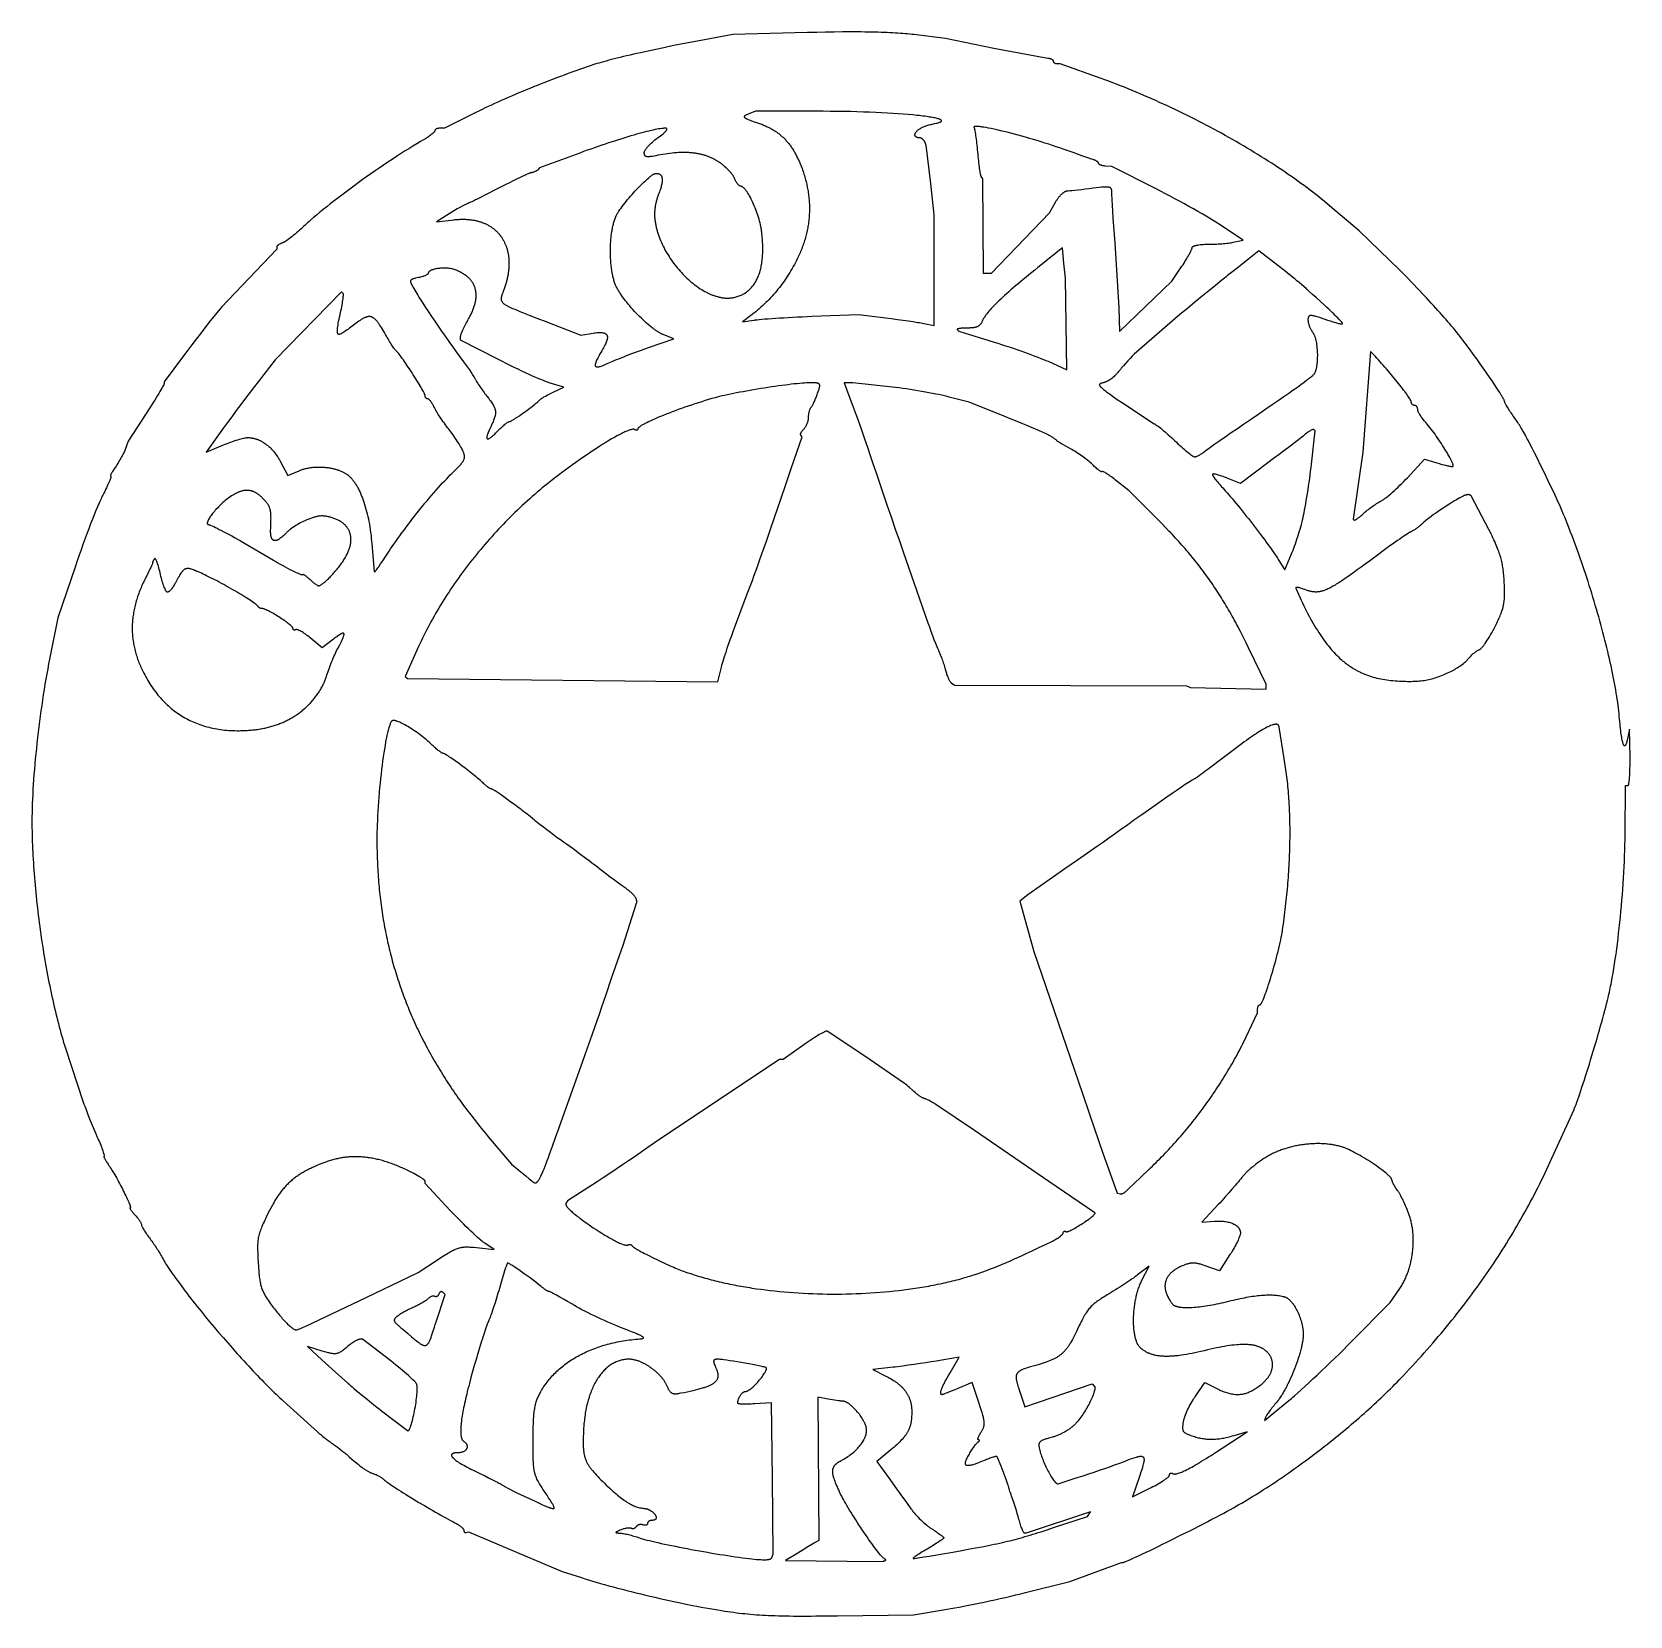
# Model space of a CAD drawing. Header units: millimetres. Extents: x 0.1 to 44.1, y 0.2 to 43.8.
import ezdxf

# ---------------------------------------------------------------- set-up
doc = ezdxf.new("R2010")
doc.units = ezdxf.units.MM
doc.header["$MEASUREMENT"] = 0

msp = doc.modelspace()

# ---------------------------------------------------------------- linework, layer by layer
at = {"flags": 128}
for points in [[(22.313018, 0.241082), (24.396796, 0.269702), (25.327846, 0.419902), (25.429024, 0.436796), (25.539796, 0.456342), (25.659056, 0.478306), (25.785702, 0.502454), (25.918631, 0.528551), (26.056739, 0.556362), (26.198923, 0.585653), (26.344079, 0.616191), (26.491104, 0.647739), (26.638895, 0.680064), (26.786349, 0.712932), (26.932361, 0.746107), (27.075829, 0.779356), (27.215649, 0.812444), (27.350718, 0.845136), (27.479932, 0.877199), (28.700969, 1.184295), (30.120091, 1.70221), (30.162051, 1.708453), (30.171128, 1.710357), (30.183108, 1.713784), (30.197912, 1.718693), (30.21546, 1.725045), (30.235672, 1.732801), (30.258469, 1.74192), (30.311501, 1.764094), (30.373917, 1.791252), (30.445084, 1.823077), (30.524363, 1.859255), (30.611119, 1.89947), (30.704715, 1.943406), (30.804516, 1.990749), (30.909885, 2.041182), (31.020185, 2.094389), (31.134782, 2.150057), (31.253038, 2.207869), (31.374316, 2.267509), (31.497982, 2.328663), (31.74993, 2.454248), (32.00379, 2.5821), (32.129847, 2.646088), (32.254474, 2.709695), (32.377033, 2.772608), (32.49689, 2.834511), (32.613408, 2.895087), (32.72595, 2.954022), (32.83388, 3.011), (32.936563, 3.065705), (33.033361, 3.117822), (33.123639, 3.167036), (33.206761, 3.213032), (33.28209, 3.255493), (33.356423, 3.298132), (33.431035, 3.341483), (33.505909, 3.385529), (33.581027, 3.43026), (33.656372, 3.47566), (33.731926, 3.521716), (33.807673, 3.568416), (33.883596, 3.615745), (33.959677, 3.66369), (34.035899, 3.712237), (34.112245, 3.761374), (34.188698, 3.811087), (34.26524, 3.861362), (34.341854, 3.912186), (34.418524, 3.963546), (34.495232, 4.015427), (34.57196, 4.067817), (34.648692, 4.120702), (34.72541, 4.174069), (34.802098, 4.227904), (34.878737, 4.282193), (34.955312, 4.336924), (35.031804, 4.392083), (35.108196, 4.447657), (35.184472, 4.503631), (35.260614, 4.559993), (35.336604, 4.616729), (35.412427, 4.673825), (35.488064, 4.731269), (35.563498, 4.789047), (35.638712, 4.847145), (35.71369, 4.905549), (35.788413, 4.964248), (35.862865, 5.023226), (35.937028, 5.082471), (36.010885, 5.141969), (36.08442, 5.201706), (36.157614, 5.26167), (36.230451, 5.321846), (36.302913, 5.382222), (36.374984, 5.442784), (36.446646, 5.503518), (36.517882, 5.564411), (36.588674, 5.62545), (36.659006, 5.686621), (36.72886, 5.74791), (36.79822, 5.809305), (36.867067, 5.870791), (36.935385, 5.932356), (37.003157, 5.993985), (37.070365, 6.055666), (37.136992, 6.117385), (37.203022, 6.179129), (37.268436, 6.240884), (37.333218, 6.302636), (37.397351, 6.364372), (37.460816, 6.42608), (37.523598, 6.487744), (37.585679, 6.549353), (37.647041, 6.610892), (37.707668, 6.672348), (37.767543, 6.733707), (37.826647, 6.794957), (37.884965, 6.856083), (37.968259, 6.944292), (38.050882, 7.032588), (38.132839, 7.120976), (38.21413, 7.209458), (38.294758, 7.298039), (38.374726, 7.386721), (38.454037, 7.475509), (38.532692, 7.564407), (38.610694, 7.653417), (38.688046, 7.742543), (38.76475, 7.83179), (38.840809, 7.92116), (38.916224, 8.010657), (38.990999, 8.100284), (39.065136, 8.190047), (39.138638, 8.279947), (39.211506, 8.369988), (39.283743, 8.460175), (39.355353, 8.55051), (39.426336, 8.640998), (39.496696, 8.731642), (39.566435, 8.822445), (39.635556, 8.913411), (39.704061, 9.004544), (39.771953, 9.095848), (39.839233, 9.187325), (39.905905, 9.27898), (39.971971, 9.370816), (40.037433, 9.462836), (40.102294, 9.555045), (40.166556, 9.647446), (40.230222, 9.740042), (40.293294, 9.832837), (40.355774, 9.925835), (40.417666, 10.01904), (40.478972, 10.112454), (40.539693, 10.206081), (40.599833, 10.299926), (40.659394, 10.393991), (40.718378, 10.488281), (40.776788, 10.582799), (40.834627, 10.677548), (40.891896, 10.772532), (40.948598, 10.867754), (41.004737, 10.963219), (41.060313, 11.05893), (41.11533, 11.15489), (41.16979, 11.251104), (41.223695, 11.347574), (41.277049, 11.444304), (41.329853, 11.541298), (41.38211, 11.638559), (41.433822, 11.736092), (41.484992, 11.833899), (41.535623, 11.931984), (41.585716, 12.030351), (41.635274, 12.129004), (41.6843, 12.227946), (41.732797, 12.32718), (41.780765, 12.42671), (41.828209, 12.526541), (41.87513, 12.626674), (41.921532, 12.727115), (41.967415, 12.827866), (42.574599, 14.171473), (42.582685, 14.189847), (42.591351, 14.210381), (42.610356, 14.257694), (42.631468, 14.31294), (42.654544, 14.375648), (42.679441, 14.445346), (42.706014, 14.521563), (42.734119, 14.603827), (42.763612, 14.691667), (42.79435, 14.784612), (42.826188, 14.88219), (42.858982, 14.98393), (42.892589, 15.08936), (42.926864, 15.198008), (42.961664, 15.309404), (42.996845, 15.423076), (43.032262, 15.538553), (43.103231, 15.773033), (43.138495, 15.891094), (43.17342, 16.009074), (43.207861, 16.126501), (43.241676, 16.242904), (43.274719, 16.357812), (43.306848, 16.470752), (43.337917, 16.581254), (43.367784, 16.688846), (43.396304, 16.793057), (43.423333, 16.893415), (43.448728, 16.989449), (43.472344, 17.080687), (43.494037, 17.166658), (43.513664, 17.24689), (43.525393, 17.29652), (43.537047, 17.347431), (43.548623, 17.399594), (43.560118, 17.452978), (43.571529, 17.507551), (43.582853, 17.563284), (43.594085, 17.620146), (43.605224, 17.678106), (43.627207, 17.797197), (43.648777, 17.920312), (43.669907, 18.047207), (43.690573, 18.177635), (43.710748, 18.311352), (43.730407, 18.448112), (43.749525, 18.58767), (43.768076, 18.729781), (43.786034, 18.8742), (43.803374, 19.02068), (43.82007, 19.168978), (43.836098, 19.318848), (43.85143, 19.470043), (43.866042, 19.622321), (43.879909, 19.775434), (43.893003, 19.929137), (43.905301, 20.083186), (43.916777, 20.237336), (43.927404, 20.39134), (43.937158, 20.544954), (43.946013, 20.697932), (43.953943, 20.850029), (43.960923, 21.001), (43.966927, 21.1506), (43.97193, 21.298583), (43.975906, 21.444704), (43.97883, 21.588718), (43.980675, 21.730379), (43.993174, 23.082288), (44.059678, 23.082618), (44.061384, 23.082881), (44.063073, 23.08365), (44.064744, 23.084917), (44.066398, 23.086677), (44.069649, 23.09165), (44.072823, 23.09852), (44.075915, 23.107236), (44.078924, 23.11775), (44.081844, 23.13001), (44.084672, 23.143967), (44.087405, 23.159573), (44.090039, 23.176776), (44.094996, 23.215777), (44.099514, 23.260572), (44.103564, 23.310764), (44.107118, 23.365955), (44.110147, 23.425746), (44.112623, 23.48974), (44.114516, 23.557539), (44.115798, 23.628745), (44.11644, 23.702959), (44.116414, 23.779784), (44.11569, 23.858823), (44.105199, 24.634697), (44.047306, 24.368683), (44.039452, 24.334166), (44.03166, 24.303094), (44.023931, 24.27547), (44.016262, 24.251298), (44.008652, 24.230581), (44.00487, 24.221519), (44.001101, 24.213322), (43.997347, 24.205991), (43.993607, 24.199525), (43.989881, 24.193926), (43.986169, 24.189193), (43.98247, 24.185327), (43.978785, 24.182329), (43.975113, 24.180199), (43.971455, 24.178937), (43.967809, 24.178544), (43.964176, 24.17902), (43.960556, 24.180365), (43.956949, 24.182581), (43.953354, 24.185667), (43.949772, 24.189623), (43.946201, 24.194451), (43.942643, 24.200151), (43.939096, 24.206723), (43.935561, 24.214167), (43.932038, 24.222484), (43.928526, 24.231675), (43.921535, 24.252678), (43.914588, 24.277179), (43.907684, 24.305181), (43.900821, 24.336689), (43.893997, 24.371705), (43.887213, 24.410233), (43.880466, 24.452275), (43.873756, 24.497836), (43.867081, 24.546919), (43.86044, 24.599526), (43.853832, 24.655662), (43.847255, 24.71533), (43.840708, 24.778532), (43.834191, 24.845273), (43.827701, 24.915555), (43.821238, 24.989383), (43.814518, 25.062793), (43.806714, 25.138266), (43.797846, 25.215738), (43.787933, 25.295147), (43.776992, 25.376431), (43.765042, 25.459527), (43.752101, 25.544373), (43.738188, 25.630906), (43.723322, 25.719064), (43.70752, 25.808783), (43.690802, 25.900003), (43.673185, 25.992659), (43.654689, 26.08669), (43.635331, 26.182033), (43.61513, 26.278626), (43.594105, 26.376406), (43.572273, 26.47531), (43.549654, 26.575277), (43.526266, 26.676243), (43.502126, 26.778146), (43.477255, 26.880924), (43.451669, 26.984514), (43.425389, 27.088853), (43.398431, 27.193879), (43.370814, 27.29953), (43.342558, 27.405743), (43.31368, 27.512455), (43.284198, 27.619605), (43.254132, 27.727128), (43.2235, 27.834964), (43.192319, 27.94305), (43.16061, 28.051322), (43.128389, 28.159719), (43.095675, 28.268178), (43.062488, 28.376636), (43.028845, 28.485031), (42.994764, 28.5933), (42.960265, 28.701382), (42.925365, 28.809213), (42.890084, 28.916731), (42.854439, 29.023873), (42.818449, 29.130577), (42.782133, 29.236781), (42.745508, 29.342421), (42.708594, 29.447436), (42.671408, 29.551763), (42.63397, 29.655339), (42.596297, 29.758102), (42.558409, 29.859989), (42.520323, 29.960938), (42.482058, 30.060887), (42.443632, 30.159772), (42.405064, 30.257532), (42.366373, 30.354103), (42.327576, 30.449424), (42.288692, 30.543431), (42.24974, 30.636063), (42.210739, 30.727257), (42.171705, 30.81695), (42.132659, 30.90508), (42.093618, 30.991584), (42.054601, 31.076399), (42.015626, 31.159464), (41.976712, 31.240716), (41.858543, 31.484508), (41.751353, 31.704797), (41.654282, 31.903207), (41.566467, 32.081365), (41.487045, 32.240896), (41.415154, 32.383424), (41.349933, 32.510575), (41.319555, 32.568892), (41.29052, 32.623974), (41.262721, 32.676025), (41.236051, 32.725247), (41.210401, 32.771843), (41.185665, 32.816017), (41.161733, 32.857973), (41.138499, 32.897912), (41.115855, 32.936039), (41.093693, 32.972556), (41.071904, 33.007666), (41.050382, 33.041573), (41.029019, 33.07448), (41.007706, 33.10659), (40.986336, 33.138106), (40.964801, 33.169232), (40.920807, 33.231123), (40.895054, 33.267099), (40.870023, 33.302699), (40.845843, 33.337714), (40.822645, 33.371931), (40.800558, 33.40514), (40.779712, 33.437128), (40.760236, 33.467685), (40.74226, 33.496599), (40.725913, 33.523659), (40.711325, 33.548653), (40.698626, 33.57137), (40.687945, 33.591599), (40.679412, 33.609127), (40.673157, 33.623745), (40.670924, 33.629896), (40.669308, 33.63524), (40.668327, 33.639751), (40.667997, 33.643402), (40.66769, 33.64723), (40.666775, 33.651865), (40.665259, 33.657295), (40.663146, 33.663511), (40.657163, 33.678261), (40.648879, 33.696035), (40.638346, 33.716754), (40.625618, 33.740337), (40.610749, 33.766704), (40.59379, 33.795777), (40.574796, 33.827476), (40.55382, 33.86172), (40.530914, 33.898431), (40.506132, 33.937528), (40.451152, 34.022563), (40.389303, 34.116188), (40.321013, 34.217765), (40.246705, 34.326657), (40.166804, 34.442226), (40.081736, 34.563835), (39.991925, 34.690847), (39.897796, 34.822623), (39.799775, 34.958527), (39.698286, 35.097922), (39.655522, 35.156072), (39.612671, 35.213698), (39.569631, 35.270915), (39.526301, 35.327838), (39.482578, 35.384582), (39.438361, 35.441263), (39.393549, 35.497996), (39.348039, 35.554897), (39.301731, 35.612079), (39.254522, 35.66966), (39.206311, 35.727753), (39.156996, 35.786475), (39.106475, 35.84594), (39.054647, 35.906264), (39.00141, 35.967563), (38.946663, 36.02995), (38.890304, 36.093543), (38.83223, 36.158455), (38.772342, 36.224802), (38.710536, 36.2927), (38.646711, 36.362264), (38.580765, 36.433608), (38.512598, 36.506849), (38.442106, 36.582102), (38.293745, 36.739103), (38.134869, 36.905533), (37.964664, 37.082315), (37.782317, 37.270371), (36.664004, 38.350049), (35.850259, 39.038916), (35.777111, 39.100338), (35.702621, 39.161852), (35.626814, 39.223442), (35.549718, 39.285094), (35.471359, 39.346792), (35.391764, 39.408523), (35.310957, 39.470271), (35.228967, 39.532022), (35.14582, 39.593761), (35.061541, 39.655473), (34.976158, 39.717144), (34.889696, 39.778759), (34.802183, 39.840303), (34.713644, 39.901762), (34.624107, 39.96312), (34.533596, 40.024363), (34.44214, 40.085477), (34.349764, 40.146446), (34.256495, 40.207256), (34.162359, 40.267892), (34.067382, 40.328339), (33.971592, 40.388584), (33.875014, 40.44861), (33.777675, 40.508404), (33.679601, 40.56795), (33.580819, 40.627234), (33.481355, 40.686241), (33.381236, 40.744957), (33.280487, 40.803366), (33.179136, 40.861454), (33.077209, 40.919207), (32.974732, 40.976609), (32.871732, 41.033646), (32.768235, 41.090303), (32.664267, 41.146566), (32.559855, 41.202419), (32.455026, 41.257848), (32.349806, 41.312838), (32.24422, 41.367375), (32.138297, 41.421444), (32.032061, 41.47503), (31.92554, 41.528118), (31.81876, 41.580694), (31.711747, 41.632743), (31.604528, 41.684251), (31.497129, 41.735201), (31.389577, 41.785581), (31.281898, 41.835374), (31.174118, 41.884567), (31.066264, 41.933145), (30.958363, 41.981093), (30.85044, 42.028396), (30.742522, 42.075039), (30.634636, 42.121008), (30.526808, 42.166288), (30.419065, 42.210865), (30.311432, 42.254723), (30.203936, 42.297848), (30.096605, 42.340225), (29.989463, 42.38184), (29.882538, 42.422678), (29.775856, 42.462724), (29.669443, 42.501963), (29.563326, 42.54038), (28.434187, 42.94534), (28.344094, 42.94534), (28.334917, 42.945701), (28.325997, 42.946762), (28.31738, 42.948486), (28.309113, 42.950837), (28.301242, 42.953781), (28.293813, 42.957281), (28.286873, 42.961301), (28.280466, 42.965806), (28.274641, 42.97076), (28.269442, 42.976127), (28.264917, 42.981872), (28.261111, 42.987959), (28.25807, 42.994352), (28.255841, 43.001015), (28.254469, 43.007913), (28.254002, 43.01501), (28.253799, 43.01859), (28.253197, 43.022141), (28.252205, 43.025659), (28.250835, 43.029139), (28.249095, 43.032576), (28.246995, 43.035964), (28.244546, 43.0393), (28.241758, 43.042578), (28.235202, 43.048941), (28.227407, 43.055015), (28.218453, 43.060759), (28.208419, 43.066136), (28.197385, 43.071106), (28.185431, 43.07563), (28.172635, 43.079669), (28.159078, 43.083184), (28.144839, 43.086136), (28.129998, 43.088485), (28.114634, 43.090193), (28.098827, 43.091221), (26.613581, 43.368583), (25.28351, 43.639405), (24.412341, 43.747512), (24.356346, 43.754166), (24.298153, 43.760504), (24.237753, 43.766526), (24.175137, 43.772233), (24.110296, 43.777623), (24.043221, 43.782698), (23.973904, 43.787458), (23.902335, 43.791902), (23.828505, 43.796032), (23.752406, 43.799846), (23.67403, 43.803346), (23.593366, 43.806532), (23.510406, 43.809403), (23.425142, 43.81196), (23.337564, 43.814203), (23.247664, 43.816132), (23.155433, 43.817748), (23.060861, 43.81905), (22.963941, 43.820039), (22.864662, 43.820715), (22.763017, 43.821078), (22.658997, 43.821128), (22.552591, 43.820865), (22.443793, 43.82029), (22.218981, 43.818204), (21.98449, 43.81487), (21.740248, 43.810289), (21.486185, 43.804464), (19.431198, 43.75331), (18.500149, 43.578321), (18.248613, 43.530517), (18.00345, 43.482869), (17.765177, 43.435496), (17.53431, 43.388516), (17.311366, 43.342047), (17.096861, 43.296207), (16.891313, 43.251114), (16.792059, 43.228885), (16.695237, 43.206887), (16.600913, 43.185135), (16.509151, 43.163644), (16.420016, 43.142428), (16.333572, 43.121503), (16.249883, 43.100883), (16.169015, 43.080583), (16.091031, 43.060617), (16.015997, 43.041001), (15.943977, 43.021749), (15.875036, 43.002876), (15.809238, 42.984397), (15.746648, 42.966327), (15.68733, 42.94868), (15.631349, 42.931471), (15.57877, 42.914715), (15.529657, 42.898427), (15.425532, 42.862893), (15.320763, 42.826649), (15.215451, 42.789738), (15.109695, 42.752199), (15.003599, 42.714076), (14.897263, 42.675408), (14.790787, 42.636237), (14.684273, 42.596605), (14.577823, 42.556551), (14.471536, 42.516119), (14.365515, 42.475348), (14.259861, 42.434281), (14.154673, 42.392957), (14.050055, 42.35142), (13.946106, 42.309709), (13.842928, 42.267865), (13.740621, 42.225932), (13.639288, 42.183948), (13.539029, 42.141956), (13.439944, 42.099997), (13.342136, 42.058112), (13.245706, 42.016342), (13.150754, 41.974729), (13.057381, 41.933313), (12.965689, 41.892137), (12.875779, 41.85124), (12.787752, 41.810665), (12.701708, 41.770452), (12.61775, 41.730643), (12.535978, 41.691279), (12.456493, 41.652402), (12.379396, 41.614051), (11.498331, 41.171912), (11.363712, 41.171912), (11.349999, 41.171551), (11.33667, 41.170493), (11.323795, 41.168772), (11.311443, 41.166424), (11.299682, 41.163485), (11.288581, 41.159992), (11.278211, 41.155978), (11.268638, 41.151481), (11.259934, 41.146535), (11.252166, 41.141177), (11.245404, 41.135442), (11.239717, 41.129365), (11.235173, 41.122983), (11.233351, 41.119688), (11.231842, 41.116331), (11.230653, 41.112914), (11.229793, 41.109444), (11.22927, 41.105924), (11.229094, 41.102359), (11.228717, 41.098575), (11.227599, 41.094407), (11.225758, 41.08987), (11.223212, 41.084979), (11.219981, 41.079749), (11.216082, 41.074196), (11.211534, 41.068334), (11.206355, 41.062178), (11.19418, 41.049047), (11.179704, 41.034925), (11.163075, 41.019932), (11.144441, 41.00419), (11.123949, 40.98782), (11.101748, 40.970944), (11.077985, 40.953682), (11.052808, 40.936157), (11.026364, 40.918488), (10.998802, 40.900798), (10.970269, 40.883207), (10.940912, 40.865838), (10.837489, 40.805261), (10.731512, 40.741919), (10.623228, 40.675991), (10.512886, 40.607656), (10.400734, 40.537094), (10.28702, 40.464483), (10.17199, 40.390004), (10.055895, 40.313835), (9.93898, 40.236155), (9.821495, 40.157145), (9.703687, 40.076983), (9.585804, 39.995849), (9.468094, 39.913922), (9.350805, 39.831382), (9.234186, 39.748407), (9.118482, 39.665177), (9.003944, 39.581872), (8.890818, 39.49867), (8.779353, 39.415752), (8.669797, 39.333296), (8.562397, 39.251481), (8.457401, 39.170488), (8.355058, 39.090495), (8.255614, 39.011681), (8.159319, 38.934227), (8.066421, 38.858311), (7.977166, 38.784113), (7.891803, 38.711811), (7.81058, 38.641586), (7.771598, 38.607308), (7.733745, 38.573617), (7.69705, 38.540534), (7.661545, 38.508083), (7.627261, 38.476284), (7.594229, 38.445162), (7.552841, 38.406354), (7.511027, 38.36813), (7.469071, 38.330711), (7.427257, 38.294315), (7.38587, 38.259162), (7.345194, 38.225471), (7.305513, 38.193461), (7.267111, 38.163353), (7.230272, 38.135365), (7.19528, 38.109718), (7.162419, 38.086629), (7.131975, 38.066319), (7.104229, 38.049007), (7.091458, 38.041543), (7.079468, 38.034912), (7.068295, 38.029139), (7.057974, 38.024254), (7.048542, 38.020282), (7.040033, 38.017252), (7.024158, 38.01189), (7.008729, 38.006044), (6.993824, 37.999771), (6.979524, 37.993128), (6.96591, 37.986172), (6.95306, 37.978962), (6.941054, 37.971554), (6.929973, 37.964006), (6.919897, 37.956374), (6.910904, 37.948717), (6.903076, 37.941092), (6.896493, 37.933555), (6.891233, 37.926165), (6.887377, 37.918978), (6.886, 37.915479), (6.885005, 37.912052), (6.8844, 37.908704), (6.884196, 37.905444), (6.884196, 37.843097), (5.357477, 36.25065), (5.106185, 35.9403), (5.044744, 35.863292), (4.966233, 35.763103), (4.873886, 35.64395), (4.770938, 35.510055), (4.660621, 35.365638), (4.546169, 35.214918), (4.430816, 35.062114), (4.317795, 34.911448), (3.780697, 34.192947), (3.780697, 34.138662), (3.780054, 34.134882), (3.778143, 34.129173), (3.774998, 34.121589), (3.77065, 34.112182), (3.758469, 34.088108), (3.741853, 34.057371), (3.721054, 34.020388), (3.696326, 33.977579), (3.66792, 33.929364), (3.636088, 33.876161), (3.601083, 33.818389), (3.563158, 33.756468), (3.522565, 33.690817), (3.479556, 33.621854), (3.3873, 33.475671), (3.338558, 33.399288), (3.28841, 33.321271), (2.796123, 32.558163), (2.709838, 32.331216), (2.700108, 32.306777), (2.688807, 32.280434), (2.676072, 32.252432), (2.662039, 32.22302), (2.646846, 32.192443), (2.630631, 32.160948), (2.613529, 32.128783), (2.595679, 32.096194), (2.577218, 32.063428), (2.558281, 32.030731), (2.539008, 31.998351), (2.519534, 31.966534), (2.499998, 31.935527), (2.480535, 31.905577), (2.461283, 31.876931), (2.44238, 31.849835), (2.424196, 31.823916), (2.407053, 31.798725), (2.391018, 31.77439), (2.376158, 31.751043), (2.362538, 31.728814), (2.350224, 31.707834), (2.339283, 31.688233), (2.32978, 31.670141), (2.321781, 31.65369), (2.315353, 31.639008), (2.310562, 31.626227), (2.307474, 31.615478), (2.306589, 31.610906), (2.306155, 31.60689), (2.306179, 31.603448), (2.306671, 31.600595), (2.307637, 31.598347), (2.309088, 31.596722), (2.31103, 31.595734), (2.313472, 31.595402), (2.314726, 31.59523), (2.315795, 31.594719), (2.316681, 31.593871), (2.317386, 31.592692), (2.318257, 31.589356), (2.318423, 31.584743), (2.317899, 31.578887), (2.316697, 31.571821), (2.314832, 31.56358), (2.312319, 31.554195), (2.305403, 31.532132), (2.29606, 31.5059), (2.284404, 31.475767), (2.270546, 31.442), (2.2546, 31.404867), (2.236678, 31.364636), (2.216892, 31.321574), (2.195355, 31.27595), (2.17218, 31.228031), (2.147479, 31.178085), (2.121365, 31.12638), (2.09395, 31.073182), (2.079389, 31.044548), (2.063766, 31.012582), (2.047129, 30.97741), (2.029527, 30.939155), (2.011008, 30.897944), (1.99162, 30.853902), (1.971411, 30.807152), (1.95043, 30.75782), (1.906344, 30.65191), (1.859748, 30.537171), (1.811028, 30.414601), (1.760571, 30.285202), (1.708762, 30.149971), (1.655987, 30.009908), (1.602634, 29.866013), (1.549088, 29.719285), (1.495735, 29.570722), (1.442961, 29.421325), (1.391153, 29.272093), (1.340698, 29.124025), (0.859231, 27.697087), (0.632037, 26.564914), (0.605514, 26.43031), (0.579518, 26.293535), (0.554071, 26.154774), (0.529192, 26.014214), (0.504903, 25.872043), (0.481223, 25.728448), (0.458172, 25.583615), (0.435772, 25.437732), (0.414042, 25.290986), (0.393003, 25.143563), (0.372675, 24.99565), (0.353079, 24.847435), (0.334235, 24.699104), (0.316164, 24.550845), (0.298885, 24.402845), (0.282419, 24.255289), (0.266787, 24.108366), (0.252009, 23.962263), (0.238105, 23.817166), (0.225096, 23.673262), (0.213002, 23.530739), (0.201844, 23.389783), (0.191641, 23.250581), (0.182415, 23.113321), (0.174185, 22.978188), (0.166972, 22.845372), (0.160797, 22.715057), (0.155679, 22.587432), (0.15164, 22.462683), (0.148699, 22.340997), (0.146876, 22.222561), (0.146194, 22.107563), (0.146389, 22.015994), (0.147142, 21.9235), (0.148449, 21.830115), (0.150304, 21.735875), (0.152701, 21.640816), (0.155636, 21.544972), (0.159103, 21.44838), (0.163097, 21.351074), (0.167612, 21.253091), (0.172645, 21.154465), (0.178188, 21.055231), (0.184238, 20.955426), (0.190789, 20.855085), (0.197836, 20.754243), (0.205373, 20.652936), (0.213395, 20.551198), (0.221898, 20.449066), (0.230875, 20.346575), (0.240322, 20.24376), (0.250233, 20.140656), (0.260604, 20.0373), (0.271428, 19.933726), (0.282702, 19.82997), (0.294418, 19.726067), (0.306574, 19.622053), (0.319162, 19.517963), (0.332178, 19.413833), (0.345617, 19.309698), (0.359474, 19.205592), (0.373743, 19.101553), (0.388418, 18.997615), (0.403496, 18.893814), (0.41897, 18.790184), (0.434836, 18.686763), (0.451088, 18.583583), (0.46772, 18.480683), (0.484729, 18.378096), (0.502108, 18.275858), (0.519852, 18.174004), (0.537957, 18.072571), (0.556416, 17.971593), (0.575225, 17.871105), (0.594379, 17.771144), (0.613872, 17.671744), (0.633698, 17.572942), (0.653854, 17.474772), (0.674333, 17.377269), (0.695131, 17.28047), (0.716241, 17.18441), (0.73766, 17.089124), (0.759381, 16.994647), (0.7814, 16.901015), (0.803711, 16.808264), (0.82631, 16.716428), (0.84919, 16.625544), (0.872346, 16.535646), (0.895775, 16.44677), (0.919469, 16.358951), (0.943424, 16.272226), (0.967636, 16.186628), (0.992097, 16.102194), (1.016804, 16.01896), (1.041751, 15.93696), (1.066934, 15.856229), (1.557617, 14.374724), (1.577342, 14.320617), (1.598726, 14.263025), (1.645653, 14.13943), (1.696756, 14.008031), (1.750396, 13.872918), (1.804933, 13.738185), (1.858725, 13.607921), (1.910134, 13.486219), (1.934432, 13.429858), (1.957518, 13.377171), (1.979422, 13.32711), (2.000248, 13.278452), (2.019908, 13.231451), (2.038315, 13.186357), (2.055381, 13.143422), (2.071017, 13.102899), (2.085135, 13.06504), (2.097647, 13.030096), (2.108465, 12.99832), (2.117501, 12.969963), (2.124667, 12.945277), (2.129874, 12.924515), (2.131716, 12.915684), (2.133035, 12.907928), (2.133821, 12.901279), (2.134062, 12.895768), (2.133747, 12.891427), (2.132866, 12.888287), (2.132209, 12.887178), (2.131407, 12.88638), (2.130457, 12.885899), (2.129359, 12.885738), (2.127252, 12.885419), (2.125617, 12.884473), (2.124446, 12.882915), (2.123731, 12.880761), (2.123464, 12.878026), (2.123636, 12.874727), (2.12424, 12.870879), (2.125267, 12.866497), (2.12856, 12.856195), (2.133448, 12.843946), (2.139869, 12.829875), (2.147756, 12.814108), (2.157046, 12.796769), (2.167672, 12.777983), (2.17957, 12.757876), (2.192676, 12.736572), (2.206924, 12.714197), (2.222249, 12.690875), (2.238588, 12.666731), (2.255874, 12.641891), (2.277393, 12.610677), (2.30001, 12.576544), (2.323593, 12.539748), (2.348015, 12.500546), (2.373145, 12.459194), (2.398855, 12.415949), (2.425016, 12.371066), (2.451498, 12.324803), (2.478173, 12.277416), (2.504911, 12.229161), (2.531582, 12.180295), (2.558059, 12.131074), (2.584211, 12.081754), (2.609909, 12.032592), (2.635025, 11.983844), (2.659429, 11.935767), (2.682992, 11.888618), (2.705585, 11.842652), (2.727079, 11.798125), (2.747344, 11.755296), (2.766251, 11.714419), (2.783672, 11.675751), (2.799476, 11.639549), (2.813536, 11.606069), (2.825721, 11.575568), (2.835903, 11.548302), (2.843952, 11.524526), (2.849739, 11.504499), (2.851744, 11.495971), (2.853135, 11.488476), (2.853897, 11.482046), (2.854012, 11.476713), (2.853464, 11.47251), (2.852239, 11.469468), (2.851366, 11.468392), (2.850318, 11.467619), (2.849093, 11.467152), (2.847687, 11.466995), (2.845397, 11.466742), (2.843605, 11.465989), (2.842301, 11.464749), (2.841477, 11.463035), (2.841126, 11.460858), (2.841237, 11.458233), (2.841804, 11.45517), (2.842817, 11.451683), (2.84615, 11.443484), (2.851168, 11.433736), (2.857804, 11.422538), (2.86599, 11.409989), (2.875659, 11.39619), (2.886743, 11.38124), (2.899176, 11.365238), (2.912889, 11.348284), (2.927816, 11.330476), (2.943888, 11.311916), (2.961039, 11.292701), (2.979201, 11.272933), (2.997618, 11.25276), (3.015519, 11.23236), (3.032811, 11.211873), (3.049401, 11.191437), (3.065196, 11.171193), (3.080104, 11.15128), (3.094033, 11.131836), (3.106888, 11.113002), (3.118579, 11.094917), (3.129011, 11.07772), (3.138093, 11.061551), (3.145732, 11.046549), (3.151834, 11.032854), (3.156307, 11.020605), (3.157904, 11.015066), (3.15906, 11.009941), (3.159761, 11.005247), (3.159998, 11.001002), (3.16028, 10.996641), (3.161117, 10.991602), (3.162495, 10.98591), (3.164401, 10.979587), (3.169739, 10.965141), (3.177021, 10.948449), (3.186135, 10.929696), (3.196972, 10.909068), (3.209421, 10.886748), (3.22337, 10.862922), (3.238711, 10.837775), (3.255331, 10.811492), (3.27312, 10.784257), (3.291968, 10.756256), (3.311764, 10.727674), (3.332398, 10.698695), (3.353758, 10.669505), (3.375735, 10.640288), (3.398317, 10.610322), (3.421455, 10.578933), (3.444979, 10.546381), (3.468716, 10.512924), (3.492498, 10.478822), (3.516154, 10.444332), (3.539512, 10.409716), (3.562404, 10.37523), (3.584657, 10.341135), (3.606102, 10.307689), (3.626569, 10.275151), (3.645886, 10.243781), (3.663883, 10.213837), (3.680391, 10.185578), (3.695237, 10.159263), (3.708253, 10.135151), (3.729303, 10.096069), (3.752448, 10.054948), (3.777634, 10.01185), (3.80481, 9.966839), (3.833921, 9.919977), (3.864914, 9.871328), (3.897737, 9.820954), (3.932337, 9.768919), (3.96866, 9.715286), (4.006654, 9.660116), (4.046265, 9.603474), (4.08744, 9.545423), (4.130127, 9.486024), (4.174272, 9.425342), (4.219822, 9.36344), (4.266724, 9.300379), (4.314925, 9.236224), (4.364373, 9.171037), (4.415013, 9.104881), (4.466794, 9.037819), (4.519661, 8.969914), (4.573562, 8.901229), (4.628444, 8.831827), (4.684254, 8.761772), (4.740939, 8.691125), (4.798445, 8.61995), (4.915711, 8.476268), (5.035626, 8.33123), (5.157768, 8.185339), (5.281711, 8.039099), (5.407032, 7.893013), (5.533305, 7.747586), (5.660107, 7.603322), (5.787012, 7.460723), (5.850372, 7.390206), (5.913598, 7.320294), (5.976638, 7.251051), (6.039438, 7.182539), (6.101947, 7.114821), (6.16411, 7.047961), (6.225875, 6.982021), (6.287188, 6.917065), (6.347997, 6.853154), (6.408249, 6.790353), (6.46789, 6.728724), (6.526867, 6.66833), (6.585128, 6.609234), (6.642619, 6.551499), (6.699288, 6.495188), (6.75508, 6.440365), (6.809944, 6.387091), (6.863826, 6.33543), (6.916674, 6.285445), (6.968433, 6.237199), (7.019051, 6.190755), (7.068475, 6.146176), (8.000867, 5.304334), (8.021163, 5.285578), (8.042948, 5.265994), (8.066022, 5.245742), (8.090184, 5.22498), (8.140972, 5.182562), (8.193706, 5.140014), (8.246784, 5.09861), (8.27295, 5.078734), (8.298599, 5.059621), (8.323533, 5.041431), (8.347549, 5.024322), (8.370448, 5.008453), (8.392029, 4.993984), (8.413676, 4.979515), (8.436773, 4.963646), (8.486483, 4.928346), (8.5395, 4.889358), (8.594167, 4.847953), (8.648826, 4.805405), (8.70182, 4.762988), (8.751491, 4.721973), (8.774562, 4.702389), (8.796181, 4.683634), (8.875245, 4.614434), (8.947288, 4.551938), (9.012873, 4.495742), (9.072565, 4.445443), (9.126927, 4.400637), (9.176522, 4.360919), (9.221915, 4.325886), (9.243212, 4.31), (9.263669, 4.295135), (9.283357, 4.281238), (9.302347, 4.26826), (9.320709, 4.256151), (9.338514, 4.244859), (9.355832, 4.234335), (9.372733, 4.224528), (9.389288, 4.215387), (9.405567, 4.206862), (9.421641, 4.198903), (9.437581, 4.191459), (9.453456, 4.184479), (9.469337, 4.177913), (9.485295, 4.171711), (9.501401, 4.165822), (9.534334, 4.15478), (9.55389, 4.148196), (9.57403, 4.140695), (9.594604, 4.132364), (9.615457, 4.123288), (9.636438, 4.113552), (9.657394, 4.103243), (9.678172, 4.092447), (9.698619, 4.081249), (9.718584, 4.069735), (9.737913, 4.05799), (9.756454, 4.046102), (9.774054, 4.034154), (9.790561, 4.022233), (9.805822, 4.010426), (9.819684, 3.998816), (9.831995, 3.987492), (9.84017, 3.979867), (9.849821, 3.971428), (9.873403, 3.952199), (9.902445, 3.929986), (9.936649, 3.904971), (9.975717, 3.877332), (10.019354, 3.847252), (10.067261, 3.814912), (10.119141, 3.780491), (10.174697, 3.744171), (10.233631, 3.706133), (10.295647, 3.666558), (10.360446, 3.625626), (10.427733, 3.583518), (10.497209, 3.540415), (10.64154, 3.451947), (10.791062, 3.361669), (10.943397, 3.271028), (11.096166, 3.181469), (11.17197, 3.137549), (11.246991, 3.094441), (11.320931, 3.052327), (11.393494, 3.011388), (11.464382, 2.971805), (11.533297, 2.933759), (11.599943, 2.89743), (11.664022, 2.862999), (11.725237, 2.830647), (11.783291, 2.800555), (11.808131, 2.787393), (11.832274, 2.773764), (11.855596, 2.759774), (11.877971, 2.745529), (11.899275, 2.731135), (11.919382, 2.716698), (11.938168, 2.702326), (11.955507, 2.688123), (11.971274, 2.674196), (11.985345, 2.660651), (11.997594, 2.647595), (12.007896, 2.635134), (12.012278, 2.62916), (12.016126, 2.623374), (12.019425, 2.61779), (12.02216, 2.612421), (12.024314, 2.60728), (12.025872, 2.602381), (12.026818, 2.597737), (12.027137, 2.593362), (12.027482, 2.585095), (12.028494, 2.577264), (12.03014, 2.569901), (12.032384, 2.563039), (12.035194, 2.556708), (12.038535, 2.55094), (12.042372, 2.545768), (12.046672, 2.541224), (12.051401, 2.537338), (12.056524, 2.534143), (12.062008, 2.531672), (12.067818, 2.529954), (12.073921, 2.529024), (12.080281, 2.528911), (12.086866, 2.529649), (12.09364, 2.531268), (12.160144, 2.551352), (14.731614, 1.460662), (15.263643, 1.289486), (15.360512, 1.258759), (15.461414, 1.227602), (15.566098, 1.196073), (15.674314, 1.164231), (15.78581, 1.132135), (15.900337, 1.099843), (16.017643, 1.067414), (16.137479, 1.034907), (16.259593, 1.002382), (16.383736, 0.969896), (16.509656, 0.937508), (16.637103, 0.905278), (16.765826, 0.873264), (16.895575, 0.841525), (17.0261, 0.81012), (17.157149, 0.779107), (17.288472, 0.748545), (17.419819, 0.718494), (17.550939, 0.689011), (17.681582, 0.660156), (17.811497, 0.631988), (17.940433, 0.604565), (18.06814, 0.577946), (18.194367, 0.55219), (18.318864, 0.527356), (18.44138, 0.503502), (18.561665, 0.480688), (18.679467, 0.458972), (18.794538, 0.438412), (18.906625, 0.419069), (19.015479, 0.401), (19.120848, 0.384264), (19.2058, 0.371279), (19.288889, 0.35897), (19.370396, 0.347324), (19.450603, 0.336327), (19.529791, 0.325969), (19.608244, 0.316235), (19.686242, 0.307114), (19.764068, 0.298592), (19.842003, 0.290657), (19.92033, 0.283296), (19.999329, 0.276497), (20.079284, 0.270248), (20.160476, 0.264534), (20.243186, 0.259345), (20.327697, 0.254666), (20.414291, 0.250486), (20.503249, 0.246792), (20.594853, 0.243571), (20.689386, 0.24081), (20.787128, 0.238498), (20.888362, 0.236621), (20.99337, 0.235166), (21.102434, 0.234121), (21.215835, 0.233474), (21.333856, 0.233211), (21.456777, 0.233321), (21.584882, 0.233789), (21.718452, 0.234605), (22.003114, 0.237226), (22.313018, 0.241082)], [(24.880089, 39.649385), (24.745393, 40.706387), (24.743087, 40.716614), (24.740471, 40.726711), (24.737555, 40.736665), (24.734351, 40.746465), (24.730869, 40.756096), (24.72712, 40.765546), (24.723117, 40.774803), (24.718869, 40.783854), (24.714387, 40.792685), (24.709684, 40.801284), (24.70477, 40.809638), (24.699655, 40.817735), (24.694352, 40.825562), (24.688871, 40.833105), (24.683223, 40.840353), (24.67742, 40.847292), (24.671472, 40.853909), (24.665391, 40.860192), (24.659188, 40.866128), (24.652873, 40.871704), (24.646458, 40.876908), (24.639954, 40.881726), (24.633371, 40.886146), (24.626722, 40.890155), (24.620017, 40.893741), (24.613268, 40.896889), (24.606484, 40.899589), (24.599678, 40.901826), (24.592861, 40.903588), (24.586043, 40.904863), (24.579235, 40.905637), (24.57245, 40.905898), (24.559073, 40.906302), (24.546071, 40.907486), (24.533511, 40.909412), (24.521461, 40.912038), (24.509989, 40.915325), (24.49916, 40.919234), (24.489044, 40.923724), (24.479706, 40.928756), (24.471215, 40.934289), (24.463638, 40.940284), (24.457042, 40.9467), (24.451494, 40.953498), (24.447061, 40.960638), (24.445285, 40.964324), (24.443812, 40.968081), (24.442652, 40.971903), (24.441813, 40.975785), (24.441304, 40.979723), (24.441132, 40.983712), (24.441284, 40.989966), (24.44174, 40.996196), (24.442498, 41.0024), (24.443557, 41.008579), (24.446576, 41.020856), (24.450788, 41.033022), (24.456183, 41.045073), (24.462753, 41.057004), (24.47049, 41.068809), (24.479384, 41.080484), (24.489427, 41.092023), (24.500611, 41.103423), (24.512926, 41.114677), (24.526363, 41.125782), (24.540915, 41.136731), (24.556573, 41.147521), (24.573326, 41.158146), (24.591168, 41.168602), (24.610089, 41.178883), (24.630081, 41.188984), (24.651135, 41.198902), (24.673241, 41.20863), (24.696392, 41.218163), (24.720579, 41.227498), (24.745793, 41.236629), (24.772025, 41.245551), (24.799267, 41.254259), (24.82751, 41.262748), (24.856744, 41.271014), (24.886963, 41.279051), (24.918156, 41.286855), (24.950315, 41.29442), (24.983431, 41.301742), (25.017496, 41.308816), (25.048562, 41.315459), (25.076079, 41.322162), (25.100096, 41.32892), (25.120663, 41.335729), (25.129669, 41.33915), (25.13783, 41.342582), (25.145153, 41.346024), (25.151645, 41.349475), (25.157311, 41.352935), (25.162159, 41.356403), (25.166193, 41.359878), (25.16942, 41.36336), (25.171847, 41.366847), (25.173479, 41.37034), (25.174323, 41.373838), (25.174385, 41.377339), (25.173671, 41.380844), (25.172187, 41.384352), (25.16994, 41.387862), (25.166936, 41.391373), (25.16318, 41.394885), (25.15868, 41.398397), (25.15344, 41.401908), (25.147469, 41.405418), (25.14077, 41.408927), (25.133352, 41.412432), (25.11638, 41.419433), (25.096601, 41.426416), (25.074066, 41.433376), (25.048824, 41.440307), (25.020923, 41.447205), (24.990415, 41.454063), (24.957347, 41.460877), (24.921771, 41.467642), (24.883735, 41.474351), (24.843289, 41.481001), (24.800482, 41.487586), (24.755364, 41.494099), (24.707985, 41.500538), (24.658394, 41.506895), (24.60664, 41.513166), (24.552774, 41.519345), (24.496844, 41.525427), (24.4389, 41.531408), (24.378992, 41.537281), (24.253481, 41.548685), (24.120707, 41.559597), (23.981066, 41.569975), (23.834954, 41.579777), (23.682768, 41.588961), (23.524905, 41.597485), (23.361759, 41.605307), (23.193728, 41.612386), (23.021207, 41.618678), (22.844594, 41.624143), (22.664283, 41.628738), (22.480672, 41.632422), (22.294157, 41.635151), (22.105133, 41.636885), (21.913997, 41.637582), (20.051898, 41.639167), (19.849784, 41.557794), (19.818051, 41.544549), (19.804122, 41.538283), (19.791533, 41.532214), (19.780321, 41.526307), (19.770524, 41.520532), (19.762178, 41.514856), (19.755319, 41.509248), (19.749985, 41.503675), (19.747902, 41.500891), (19.746213, 41.498105), (19.744924, 41.495311), (19.744039, 41.492506), (19.743563, 41.489686), (19.7435, 41.486846), (19.743856, 41.483984), (19.744634, 41.481094), (19.745839, 41.478172), (19.747476, 41.475216), (19.749549, 41.47222), (19.752064, 41.469181), (19.758434, 41.462958), (19.766624, 41.456513), (19.77667, 41.449814), (19.788609, 41.442831), (19.802478, 41.43553), (19.818313, 41.42788), (19.836153, 41.419849), (19.856032, 41.411404), (19.877989, 41.402513), (19.928281, 41.383268), (19.987325, 41.361856), (20.055414, 41.338021), (20.132843, 41.311506), (20.161081, 41.301732), (20.188937, 41.291733), (20.216415, 41.281507), (20.243518, 41.271049), (20.270251, 41.260355), (20.296618, 41.24942), (20.322623, 41.238241), (20.348269, 41.226813), (20.37356, 41.215133), (20.398501, 41.203196), (20.423096, 41.190999), (20.447348, 41.178536), (20.471261, 41.165804), (20.49484, 41.1528), (20.518088, 41.139517), (20.541009, 41.125954), (20.563607, 41.112105), (20.585886, 41.097967), (20.607851, 41.083535), (20.629504, 41.068805), (20.65085, 41.053773), (20.671894, 41.038435), (20.692638, 41.022787), (20.713087, 41.006825), (20.733245, 40.990545), (20.753116, 40.973942), (20.772704, 40.957013), (20.792012, 40.939752), (20.811045, 40.922158), (20.829806, 40.904224), (20.8483, 40.885947), (20.86653, 40.867323), (20.884501, 40.848349), (20.902217, 40.829018), (20.91968, 40.809329), (20.936896, 40.789275), (20.953869, 40.768855), (20.970601, 40.748062), (20.987098, 40.726894), (21.003363, 40.705345), (21.0194, 40.683413), (21.035213, 40.661092), (21.050806, 40.63838), (21.066183, 40.61527), (21.081347, 40.591761), (21.096304, 40.567846), (21.111057, 40.543523), (21.125609, 40.518788), (21.139965, 40.493635), (21.154129, 40.468061), (21.168105, 40.442062), (21.181896, 40.415634), (21.195506, 40.388772), (21.208941, 40.361474), (21.222202, 40.333733), (21.235295, 40.305547), (21.248224, 40.276911), (21.260992, 40.247821), (21.273603, 40.218273), (21.286061, 40.188263), (21.298371, 40.157787), (21.310536, 40.12684), (21.334446, 40.06352), (21.348626, 40.024274), (21.362293, 39.985041), (21.375448, 39.94582), (21.388091, 39.906613), (21.400222, 39.867419), (21.411842, 39.828239), (21.422949, 39.789073), (21.433545, 39.749922), (21.443629, 39.710786), (21.4532, 39.671666), (21.462261, 39.632561), (21.470809, 39.593473), (21.478845, 39.554401), (21.48637, 39.515346), (21.493383, 39.476308), (21.499885, 39.437289), (21.505874, 39.398287), (21.511352, 39.359304), (21.516318, 39.32034), (21.520773, 39.281395), (21.524716, 39.242469), (21.528147, 39.203564), (21.531067, 39.164679), (21.533476, 39.125815), (21.535372, 39.086973), (21.536757, 39.048152), (21.537631, 39.009352), (21.537993, 38.970575), (21.537844, 38.931821), (21.537183, 38.89309), (21.536011, 38.854383), (21.534328, 38.815699), (21.532133, 38.77704), (21.529426, 38.738405), (21.526209, 38.699796), (21.52248, 38.661211), (21.518239, 38.622653), (21.513488, 38.584121), (21.508225, 38.545615), (21.50245, 38.507136), (21.496165, 38.468685), (21.489368, 38.430261), (21.482061, 38.391866), (21.474242, 38.353499), (21.465911, 38.315161), (21.45707, 38.276852), (21.447718, 38.238572), (21.437854, 38.200323), (21.427479, 38.162104), (21.416594, 38.123916), (21.405197, 38.08576), (21.393289, 38.047634), (21.380871, 38.009541), (21.367941, 37.97148), (21.3545, 37.933452), (21.340548, 37.895456), (21.326086, 37.857495), (21.311112, 37.819567), (21.295628, 37.781673), (21.279633, 37.743814), (21.263126, 37.70599), (21.246109, 37.668202), (21.228582, 37.630449), (21.210543, 37.592733), (21.182047, 37.535018), (21.152864, 37.477897), (21.122994, 37.421373), (21.092438, 37.365445), (21.061197, 37.310115), (21.029271, 37.255384), (20.996662, 37.201252), (20.963371, 37.147722), (20.929398, 37.094793), (20.894744, 37.042468), (20.85941, 36.990747), (20.823396, 36.93963), (20.786705, 36.88912), (20.749335, 36.839218), (20.71129, 36.789923), (20.672568, 36.741238), (20.633171, 36.693163), (20.593101, 36.6457), (20.552357, 36.598849), (20.51094, 36.552611), (20.468853, 36.506988), (20.426094, 36.461981), (20.382665, 36.41759), (20.338568, 36.373818), (20.293802, 36.330663), (20.248369, 36.288129), (20.202269, 36.246215), (20.155504, 36.204924), (20.108074, 36.164255), (20.05998, 36.124211), (20.011223, 36.084791), (19.961803, 36.045997), (19.697212, 35.841345), (20.007562, 35.892221), (20.025152, 35.894898), (20.045847, 35.89768), (20.096147, 35.903527), (20.157643, 35.909709), (20.229518, 35.916173), (20.310952, 35.922866), (20.401128, 35.929734), (20.499227, 35.936723), (20.604432, 35.943781), (20.715922, 35.950854), (20.832882, 35.957888), (20.954491, 35.964831), (21.079932, 35.971629), (21.208386, 35.978228), (21.339036, 35.984576), (21.471062, 35.990618), (21.603647, 35.996302), (22.889383, 36.049507), (23.643089, 35.954662), (23.800375, 35.934395), (23.958479, 35.913139), (24.113128, 35.891529), (24.260048, 35.870196), (24.394967, 35.849773), (24.51361, 35.830895), (24.565493, 35.822233), (24.611705, 35.814194), (24.651712, 35.806858), (24.684978, 35.800303), (24.97316, 35.740789), (24.97316, 38.791894), (24.880089, 39.649385)], [(17.112964, 35.138093), (17.809557, 35.378978), (17.511985, 35.495362), (17.495103, 35.502291), (17.477721, 35.510059), (17.459859, 35.518647), (17.441536, 35.528035), (17.422772, 35.538203), (17.403584, 35.549133), (17.383993, 35.560803), (17.364018, 35.573195), (17.343678, 35.586289), (17.322991, 35.600065), (17.301978, 35.614504), (17.280657, 35.629585), (17.259048, 35.645291), (17.23717, 35.6616), (17.215042, 35.678493), (17.192682, 35.695951), (17.147348, 35.732482), (17.10132, 35.771035), (17.054753, 35.811455), (17.007799, 35.853583), (16.960612, 35.897263), (16.913345, 35.942337), (16.866153, 35.98865), (16.819188, 36.036043), (16.772603, 36.08436), (16.726553, 36.133444), (16.681191, 36.183137), (16.63667, 36.233284), (16.593143, 36.283726), (16.550765, 36.334307), (16.509688, 36.38487), (16.470066, 36.435258), (16.432053, 36.485314), (16.395801, 36.53488), (16.378384, 36.559431), (16.361465, 36.583801), (16.345063, 36.60797), (16.329197, 36.631918), (16.313887, 36.655627), (16.299152, 36.679075), (16.285011, 36.702245), (16.271482, 36.725115), (16.258587, 36.747667), (16.246342, 36.769881), (16.234768, 36.791738), (16.223884, 36.813216), (16.21379, 36.834412), (16.204023, 36.856529), (16.194583, 36.879536), (16.185468, 36.903403), (16.17668, 36.928101), (16.168218, 36.9536), (16.160081, 36.979869), (16.152271, 37.006879), (16.144786, 37.0346), (16.137626, 37.063002), (16.130792, 37.092054), (16.124284, 37.121728), (16.118101, 37.151992), (16.112243, 37.182818), (16.106709, 37.214175), (16.101501, 37.246033), (16.096618, 37.278362), (16.092059, 37.311133), (16.087824, 37.344315), (16.083915, 37.377878), (16.080329, 37.411793), (16.077068, 37.446029), (16.07413, 37.480557), (16.071517, 37.515347), (16.069228, 37.550369), (16.067262, 37.585592), (16.06562, 37.620987), (16.064302, 37.656524), (16.063307, 37.692173), (16.062635, 37.727904), (16.062286, 37.763687), (16.062261, 37.799492), (16.062558, 37.83529), (16.063179, 37.87105), (16.064122, 37.906742), (16.065387, 37.942336), (16.066975, 37.977803), (16.068886, 38.013112), (16.071119, 38.048234), (16.073674, 38.083139), (16.076551, 38.117796), (16.07975, 38.152176), (16.083271, 38.186248), (16.087113, 38.219984), (16.091277, 38.253353), (16.095763, 38.286324), (16.10057, 38.318868), (16.105698, 38.350956), (16.111147, 38.382557), (16.116917, 38.413641), (16.123009, 38.444178), (16.129421, 38.474138), (16.136153, 38.503492), (16.143207, 38.532209), (16.15058, 38.56026), (16.158274, 38.587615), (16.166289, 38.614243), (16.174623, 38.640114), (16.183278, 38.6652), (16.192252, 38.689469), (16.201546, 38.712892), (16.21116, 38.735439), (16.221093, 38.75708), (16.231346, 38.777784), (16.240585, 38.79526), (16.250607, 38.813322), (16.261386, 38.831945), (16.272894, 38.8511), (16.285107, 38.870761), (16.297999, 38.890898), (16.325713, 38.932494), (16.355828, 38.975668), (16.388137, 39.020199), (16.422431, 39.065865), (16.458503, 39.112446), (16.496144, 39.159721), (16.535147, 39.20747), (16.575303, 39.25547), (16.616405, 39.303502), (16.658244, 39.351344), (16.700613, 39.398776), (16.743303, 39.445576), (16.786107, 39.491524), (16.828816, 39.536399), (16.871223, 39.57998), (16.91312, 39.622045), (16.954298, 39.662375), (16.994549, 39.700747), (17.033667, 39.736942), (17.071441, 39.770738), (17.107666, 39.801915), (17.142132, 39.830251), (17.15864, 39.843285), (17.174631, 39.855525), (17.190079, 39.866946), (17.204956, 39.877518), (17.219238, 39.887214), (17.232899, 39.896007), (17.245912, 39.903869), (17.258251, 39.910772), (17.269891, 39.916689), (17.280805, 39.921592), (17.290968, 39.925453), (17.300353, 39.928246), (17.308934, 39.929941), (17.316686, 39.930513), (17.334972, 39.929988), (17.35221, 39.928411), (17.360436, 39.927224), (17.368401, 39.925772), (17.376104, 39.924052), (17.383546, 39.922064), (17.390727, 39.919807), (17.397647, 39.917281), (17.404305, 39.914483), (17.410703, 39.911413), (17.41684, 39.90807), (17.422716, 39.904453), (17.428332, 39.900562), (17.433687, 39.896394), (17.438782, 39.89195), (17.443617, 39.887229), (17.448192, 39.882228), (17.452507, 39.876948), (17.456561, 39.871388), (17.460357, 39.865546), (17.463892, 39.859422), (17.467168, 39.853014), (17.470185, 39.846322), (17.472942, 39.839344), (17.47544, 39.832081), (17.477679, 39.82453), (17.47966, 39.816691), (17.481381, 39.808562), (17.482844, 39.800144), (17.484048, 39.791435), (17.485681, 39.773139), (17.486281, 39.753668), (17.485849, 39.733014), (17.484386, 39.711169), (17.481893, 39.688125), (17.478371, 39.663875), (17.47382, 39.638412), (17.468242, 39.611727), (17.461638, 39.583814), (17.454008, 39.554663), (17.445353, 39.524269), (17.435675, 39.492622), (17.424974, 39.459716), (17.413251, 39.425543), (17.400508, 39.390095), (17.386744, 39.353365), (17.377237, 39.327996), (17.368165, 39.302817), (17.359529, 39.277819), (17.351327, 39.252995), (17.343558, 39.228336), (17.336221, 39.203833), (17.329315, 39.179479), (17.322839, 39.155265), (17.316792, 39.131182), (17.311173, 39.107222), (17.30598, 39.083378), (17.301214, 39.05964), (17.296873, 39.036001), (17.292956, 39.012451), (17.289461, 38.988983), (17.286388, 38.965588), (17.283736, 38.942258), (17.281504, 38.918985), (17.279691, 38.89576), (17.278295, 38.872575), (17.277316, 38.849421), (17.276753, 38.826291), (17.276605, 38.803175), (17.27687, 38.780066), (17.277548, 38.756956), (17.278637, 38.733835), (17.280137, 38.710696), (17.282047, 38.68753), (17.284365, 38.664329), (17.287091, 38.641084), (17.290223, 38.617788), (17.293761, 38.594431), (17.298081, 38.568534), (17.302758, 38.542631), (17.307787, 38.516728), (17.313166, 38.490826), (17.318889, 38.464931), (17.324954, 38.439045), (17.331356, 38.413174), (17.338092, 38.387319), (17.345157, 38.361485), (17.352549, 38.335677), (17.360262, 38.309896), (17.368294, 38.284148), (17.37664, 38.258436), (17.385297, 38.232763), (17.39426, 38.207134), (17.403526, 38.181552), (17.422952, 38.130544), (17.443544, 38.07977), (17.46527, 38.029259), (17.4881, 37.97904), (17.512004, 37.929145), (17.536951, 37.879602), (17.56291, 37.830442), (17.58985, 37.781694), (17.617741, 37.733388), (17.646552, 37.685554), (17.676252, 37.638222), (17.706811, 37.591422), (17.738198, 37.545183), (17.770382, 37.499536), (17.803332, 37.45451), (17.837019, 37.410135), (17.871411, 37.366442), (17.906477, 37.323458), (17.942187, 37.281216), (17.97851, 37.239744), (18.015416, 37.199072), (18.052873, 37.159231), (18.090852, 37.120249), (18.12932, 37.082157), (18.168249, 37.044985), (18.207606, 37.008763), (18.247362, 36.973519), (18.287486, 36.939285), (18.327946, 36.906091), (18.368713, 36.873965), (18.409755, 36.842937), (18.451042, 36.813039), (18.492543, 36.784298), (18.534227, 36.756746), (18.576065, 36.730413), (18.618024, 36.705327), (18.660075, 36.681519), (18.702187, 36.659018), (18.723256, 36.648268), (18.744329, 36.637855), (18.765401, 36.627785), (18.78647, 36.618059), (18.80753, 36.608684), (18.828579, 36.599661), (18.849613, 36.590995), (18.870627, 36.58269), (18.891618, 36.574748), (18.912582, 36.567175), (18.933515, 36.559973), (18.954413, 36.553147), (18.975273, 36.5467), (18.996091, 36.540636), (19.016862, 36.534958), (19.037583, 36.529671), (19.058251, 36.524778), (19.078861, 36.520282), (19.099409, 36.516188), (19.119892, 36.512499), (19.140305, 36.50922), (19.160646, 36.506353), (19.180909, 36.503902), (19.201092, 36.501872), (19.221191, 36.500265), (19.241201, 36.499086), (19.261118, 36.498339), (19.28094, 36.498027), (19.300662, 36.498153), (19.32028, 36.498722), (19.33979, 36.499737), (19.359189, 36.501203), (19.378473, 36.503122), (19.397638, 36.505498), (19.416679, 36.508336), (19.435594, 36.511638), (19.46525, 36.517625), (19.494374, 36.524358), (19.522965, 36.531834), (19.551024, 36.540053), (19.578548, 36.549011), (19.605537, 36.558707), (19.631991, 36.569139), (19.657907, 36.580305), (19.683286, 36.592203), (19.708127, 36.604831), (19.732428, 36.618186), (19.75619, 36.632268), (19.77941, 36.647074), (19.802088, 36.662602), (19.824223, 36.67885), (19.845815, 36.695816), (19.866862, 36.713498), (19.887364, 36.731894), (19.90732, 36.751002), (19.926728, 36.77082), (19.945588, 36.791347), (19.9639, 36.812579), (19.981662, 36.834516), (19.998873, 36.857155), (20.015532, 36.880494), (20.03164, 36.904531), (20.047194, 36.929264), (20.062194, 36.954692), (20.076639, 36.980812), (20.090528, 37.007622), (20.10386, 37.035121), (20.116635, 37.063306), (20.128851, 37.092175), (20.140509, 37.121726), (20.151606, 37.151958), (20.162141, 37.182868), (20.172115, 37.214455), (20.181527, 37.246715), (20.190374, 37.279649), (20.198657, 37.313252), (20.206375, 37.347525), (20.213526, 37.382463), (20.22011, 37.418066), (20.226126, 37.454332), (20.231574, 37.491258), (20.236451, 37.528842), (20.240758, 37.567083), (20.244493, 37.605979), (20.247657, 37.645527), (20.250246, 37.685726), (20.252262, 37.726573), (20.253703, 37.768067), (20.254568, 37.810205), (20.254856, 37.852986), (20.254567, 37.896408), (20.253699, 37.940469), (20.252252, 37.985166), (20.250225, 38.030498), (20.247617, 38.076462), (20.244427, 38.123057), (20.240654, 38.170281), (20.236297, 38.218132), (20.231356, 38.266607), (20.225829, 38.315706), (20.222865, 38.339265), (20.219485, 38.363187), (20.215701, 38.387447), (20.211522, 38.412022), (20.20696, 38.436888), (20.202025, 38.462022), (20.191081, 38.513), (20.178776, 38.564768), (20.165195, 38.617139), (20.150427, 38.669926), (20.134555, 38.72294), (20.117668, 38.775994), (20.09985, 38.8289), (20.081188, 38.881472), (20.061768, 38.93352), (20.041677, 38.984858), (20.021, 39.035299), (19.999824, 39.084654), (19.978235, 39.132735), (19.956319, 39.179356), (19.934162, 39.224329), (19.91185, 39.267466), (19.88947, 39.308579), (19.867108, 39.347482), (19.84485, 39.383985), (19.833787, 39.401279), (19.822782, 39.417903), (19.811846, 39.433833), (19.80099, 39.449046), (19.790225, 39.463519), (19.779561, 39.477229), (19.769009, 39.490151), (19.75858, 39.502262), (19.748285, 39.513539), (19.738135, 39.523958), (19.728139, 39.533497), (19.71831, 39.542131), (19.708657, 39.549837), (19.699192, 39.556592), (19.689925, 39.562371), (19.680868, 39.567153), (19.67203, 39.570913), (19.663423, 39.573627), (19.655058, 39.575273), (19.646944, 39.575827), (19.64237, 39.576112), (19.637638, 39.576958), (19.632762, 39.578351), (19.62775, 39.580278), (19.622614, 39.582723), (19.617365, 39.585673), (19.612014, 39.589115), (19.606572, 39.593033), (19.60105, 39.597415), (19.595458, 39.602246), (19.584109, 39.613199), (19.572612, 39.625782), (19.561056, 39.639881), (19.549528, 39.655386), (19.538113, 39.672185), (19.5269, 39.690166), (19.515976, 39.709216), (19.505428, 39.729225), (19.495343, 39.750081), (19.485808, 39.771671), (19.476911, 39.793884), (19.472186, 39.805376), (19.46658, 39.817345), (19.460121, 39.829761), (19.452839, 39.842596), (19.444761, 39.855819), (19.435917, 39.869403), (19.426334, 39.883316), (19.416042, 39.89753), (19.405069, 39.912015), (19.393444, 39.926742), (19.381195, 39.941681), (19.368351, 39.956804), (19.35494, 39.972081), (19.340992, 39.987482), (19.326534, 40.002977), (19.311596, 40.018539), (19.280392, 40.049741), (19.247609, 40.080853), (19.213475, 40.111639), (19.178219, 40.141865), (19.160242, 40.156694), (19.142071, 40.171295), (19.123733, 40.185638), (19.105258, 40.199694), (19.086675, 40.213433), (19.068011, 40.226827), (19.049295, 40.239846), (19.030557, 40.25246), (19.011964, 40.264541), (18.99315, 40.276324), (18.974113, 40.287809), (18.954853, 40.298995), (18.935369, 40.309883), (18.915662, 40.320473), (18.89573, 40.330765), (18.875573, 40.340758), (18.855189, 40.350454), (18.83458, 40.359851), (18.813744, 40.368951), (18.79268, 40.377753), (18.771388, 40.386256), (18.749867, 40.394462), (18.728117, 40.402371), (18.706137, 40.409982), (18.683927, 40.417295), (18.661486, 40.42431), (18.638813, 40.431029), (18.615908, 40.437449), (18.592771, 40.443573), (18.5694, 40.449399), (18.545795, 40.454928), (18.521956, 40.46016), (18.497882, 40.465095), (18.473573, 40.469732), (18.449027, 40.474073), (18.424245, 40.478117), (18.399225, 40.481864), (18.373967, 40.485314), (18.348471, 40.488467), (18.322736, 40.491324), (18.296762, 40.493884), (18.270547, 40.496148), (18.244092, 40.498115), (18.217395, 40.499786), (18.190456, 40.50116), (18.163275, 40.502238), (18.135851, 40.50302), (18.108184, 40.503505), (18.052115, 40.503588), (17.995065, 40.502487), (17.93703, 40.500202), (17.878004, 40.496734), (17.817983, 40.492083), (17.756962, 40.48625), (17.694937, 40.479236), (17.631903, 40.47104), (17.567856, 40.461664), (17.502791, 40.451108), (17.436703, 40.439372), (17.369588, 40.426456), (17.312727, 40.415378), (17.261704, 40.406094), (17.21622, 40.398658), (17.195462, 40.395651), (17.175975, 40.393126), (17.157724, 40.39109), (17.14067, 40.389551), (17.124777, 40.388514), (17.110006, 40.387988), (17.096321, 40.387977), (17.083683, 40.388491), (17.072056, 40.389534), (17.061402, 40.391115), (17.051684, 40.393239), (17.042863, 40.395914), (17.034904, 40.399146), (17.027768, 40.402943), (17.021417, 40.40731), (17.015816, 40.412256), (17.010925, 40.417786), (17.006708, 40.423907), (17.003128, 40.430627), (17.000146, 40.437952), (16.997725, 40.445888), (16.995829, 40.454444), (16.994419, 40.463624), (16.993459, 40.473437), (16.99291, 40.48389), (16.992735, 40.494988), (16.993216, 40.502706), (16.994644, 40.511017), (16.996995, 40.519895), (17.000246, 40.529311), (17.004372, 40.539242), (17.009351, 40.549659), (17.015159, 40.560537), (17.021772, 40.57185), (17.029166, 40.583571), (17.037319, 40.595674), (17.046206, 40.608133), (17.055803, 40.620921), (17.066089, 40.634012), (17.077037, 40.647379), (17.088626, 40.660998), (17.100832, 40.67484), (17.11363, 40.68888), (17.126998, 40.703092), (17.155347, 40.731925), (17.185691, 40.761128), (17.217841, 40.790492), (17.251608, 40.819806), (17.286803, 40.848859), (17.323238, 40.877441), (17.341862, 40.89149), (17.360725, 40.905342), (17.403713, 40.936942), (17.442806, 40.966635), (17.477989, 40.994402), (17.509249, 41.020226), (17.53657, 41.044088), (17.548749, 41.055278), (17.559938, 41.06597), (17.570135, 41.076163), (17.579339, 41.085854), (17.587547, 41.095042), (17.594758, 41.103723), (17.60097, 41.111895), (17.606181, 41.119556), (17.610389, 41.126705), (17.613593, 41.133338), (17.615791, 41.139453), (17.61698, 41.145049), (17.61716, 41.150122), (17.616328, 41.154671), (17.614482, 41.158694), (17.611621, 41.162187), (17.607744, 41.165149), (17.602847, 41.167578), (17.596929, 41.169471), (17.589989, 41.170825), (17.582025, 41.17164), (17.573034, 41.171912), (17.558823, 41.171711), (17.543658, 41.171108), (17.52755, 41.170108), (17.510511, 41.168714), (17.473685, 41.164757), (17.433272, 41.159264), (17.389365, 41.15226), (17.342055, 41.143773), (17.291434, 41.13383), (17.237595, 41.122457), (17.18063, 41.109681), (17.12063, 41.095528), (17.057688, 41.080025), (16.991896, 41.063199), (16.923346, 41.045077), (16.85213, 41.025685), (16.778339, 41.005049), (16.702067, 40.983198), (16.623405, 40.960156), (16.542445, 40.935952), (16.45928, 40.910611), (16.374001, 40.88416), (16.286701, 40.856626), (16.197471, 40.828036), (16.106403, 40.798416), (16.013591, 40.767794), (15.919125, 40.736195), (15.823098, 40.703646), (15.725602, 40.670174), (15.626728, 40.635806), (15.52657, 40.600568), (15.425219, 40.564488), (15.322768, 40.527591), (15.219307, 40.489904), (14.110915, 40.083887), (14.066579, 40.029368), (14.061372, 40.023671), (14.054958, 40.017855), (14.047427, 40.01196), (14.038869, 40.006029), (14.029376, 40.000104), (14.019039, 39.994227), (14.007949, 39.98844), (13.996196, 39.982786), (13.983872, 39.977305), (13.971067, 39.972041), (13.957872, 39.967034), (13.944379, 39.962329), (13.930677, 39.957965), (13.916859, 39.953986), (13.903015, 39.950434), (13.889236, 39.947349), (13.878048, 39.944733), (13.865293, 39.941172), (13.850896, 39.936631), (13.834783, 39.931072), (13.816877, 39.924459), (13.797105, 39.916756), (13.775391, 39.907926), (13.75166, 39.897932), (13.697846, 39.874309), (13.635063, 39.845593), (13.56271, 39.811494), (13.480188, 39.771719), (13.386894, 39.725976), (13.28223, 39.673972), (13.165594, 39.615416), (13.036386, 39.550016), (12.894006, 39.477479), (12.737852, 39.397513), (12.381822, 39.214128), (12.352389, 39.199227), (12.319683, 39.183204), (12.284795, 39.16656), (12.248815, 39.149798), (12.212836, 39.13342), (12.177947, 39.11793), (12.145241, 39.103829), (12.115808, 39.09162), (12.100419, 39.085003), (12.081851, 39.076341), (12.060353, 39.065774), (12.036177, 39.053442), (11.980788, 39.024041), (11.917683, 38.989258), (11.848863, 38.950212), (11.776328, 38.908024), (11.702079, 38.863811), (11.628116, 38.818695), (11.27343, 38.599565), (11.762709, 38.654129), (11.790261, 38.657033), (11.817605, 38.65958), (11.844739, 38.661771), (11.871662, 38.663608), (11.898373, 38.665092), (11.924871, 38.666226), (11.951154, 38.667012), (11.97722, 38.667451), (12.003069, 38.667545), (12.028699, 38.667297), (12.054109, 38.666707), (12.079297, 38.665778), (12.104262, 38.664511), (12.129003, 38.662909), (12.153519, 38.660973), (12.177807, 38.658706), (12.201867, 38.656108), (12.225698, 38.653183), (12.249297, 38.649931), (12.272665, 38.646354), (12.295798, 38.642455), (12.318697, 38.638235), (12.341359, 38.633697), (12.363784, 38.628841), (12.38597, 38.623671), (12.407915, 38.618186), (12.429618, 38.612391), (12.451079, 38.606286), (12.472295, 38.599873), (12.493266, 38.593154), (12.513989, 38.586131), (12.534464, 38.578806), (12.55469, 38.571181), (12.574664, 38.563257), (12.594386, 38.555036), (12.613854, 38.546521), (12.633067, 38.537712), (12.652024, 38.528613), (12.670722, 38.519224), (12.689162, 38.509548), (12.707342, 38.499587), (12.725259, 38.489342), (12.742913, 38.478815), (12.760303, 38.468008), (12.777427, 38.456923), (12.794284, 38.445561), (12.810873, 38.433926), (12.827192, 38.422017), (12.843239, 38.409838), (12.859014, 38.39739), (12.874515, 38.384676), (12.889741, 38.371696), (12.90469, 38.358452), (12.919362, 38.344948), (12.933754, 38.331183), (12.947866, 38.317161), (12.961696, 38.302883), (12.975243, 38.288351), (12.988505, 38.273567), (13.001481, 38.258533), (13.01417, 38.24325), (13.02657, 38.22772), (13.038681, 38.211946), (13.0505, 38.195929), (13.062026, 38.17967), (13.073259, 38.163173), (13.084196, 38.146438), (13.094837, 38.129468), (13.10518, 38.112264), (13.115223, 38.094828), (13.124966, 38.077162), (13.134407, 38.059268), (13.143544, 38.041148), (13.152377, 38.022804), (13.160904, 38.004237), (13.169123, 37.985449), (13.177034, 37.966442), (13.184634, 37.947219), (13.191924, 37.92778), (13.1989, 37.908128), (13.205563, 37.888265), (13.21191, 37.868192), (13.21794, 37.847912), (13.223653, 37.827425), (13.229046, 37.806735), (13.234118, 37.785842), (13.238868, 37.764749), (13.243295, 37.743458), (13.247397, 37.72197), (13.251172, 37.700287), (13.254621, 37.678412), (13.25774, 37.656345), (13.26053, 37.634089), (13.262988, 37.611646), (13.265113, 37.589017), (13.266904, 37.566205), (13.268359, 37.543211), (13.269478, 37.520037), (13.270258, 37.496685), (13.270699, 37.473157), (13.270799, 37.449454), (13.270557, 37.425579), (13.269972, 37.401533), (13.269041, 37.377319), (13.267765, 37.352937), (13.26614, 37.328391), (13.264167, 37.303681), (13.261844, 37.27881), (13.259169, 37.253779), (13.256141, 37.22859), (13.252759, 37.203246), (13.249021, 37.177748), (13.244927, 37.152097), (13.240474, 37.126296), (13.235661, 37.100347), (13.230488, 37.074252), (13.224952, 37.048011), (13.219053, 37.021628), (13.212788, 36.995103), (13.206157, 36.96844), (13.199159, 36.941639), (13.191792, 36.914703), (13.184054, 36.887633), (13.175945, 36.860431), (13.167462, 36.8331), (13.158606, 36.80564), (13.149373, 36.778054), (13.139764, 36.750344), (13.112198, 36.675063), (13.099558, 36.641372), (13.088029, 36.610039), (13.077873, 36.580859), (13.069354, 36.553626), (13.06579, 36.540675), (13.062734, 36.528134), (13.060218, 36.515976), (13.058275, 36.504177), (13.056938, 36.492711), (13.056239, 36.481551), (13.056212, 36.470672), (13.05689, 36.460049), (13.058304, 36.449655), (13.060488, 36.439465), (13.063475, 36.429454), (13.067298, 36.419594), (13.071989, 36.409862), (13.077581, 36.400231), (13.084107, 36.390675), (13.0916, 36.381168), (13.100092, 36.371686), (13.109616, 36.362201), (13.120206, 36.35269), (13.131894, 36.343125), (13.144712, 36.333481), (13.158694, 36.323732), (13.173873, 36.313853), (13.19028, 36.303818), (13.20795, 36.293601), (13.226914, 36.283177), (13.247206, 36.27252), (13.268858, 36.261603), (13.291904, 36.250402), (13.316375, 36.238891), (13.369727, 36.214834), (13.429177, 36.189227), (13.494987, 36.161865), (13.567419, 36.132541), (13.646736, 36.10105), (13.827075, 36.030744), (14.038103, 35.949302), (14.281919, 35.855076), (15.250966, 35.47934), (15.58447, 35.532669), (15.623245, 35.538494), (15.659957, 35.543228), (15.694617, 35.546853), (15.727235, 35.549355), (15.75782, 35.550716), (15.786382, 35.550921), (15.799908, 35.550585), (15.812932, 35.549954), (15.825455, 35.549025), (15.837479, 35.547798), (15.849004, 35.546269), (15.860032, 35.544437), (15.870565, 35.5423), (15.880603, 35.539855), (15.890148, 35.537101), (15.899201, 35.534036), (15.907763, 35.530658), (15.915835, 35.526964), (15.923419, 35.522953), (15.930516, 35.518623), (15.937128, 35.513971), (15.943254, 35.508996), (15.948897, 35.503695), (15.954058, 35.498067), (15.958738, 35.49211), (15.962939, 35.485821), (15.966661, 35.479199), (15.969906, 35.472241), (15.972675, 35.464946), (15.974969, 35.457311), (15.97679, 35.449334), (15.978138, 35.441014), (15.979016, 35.432349), (15.979423, 35.423336), (15.979363, 35.413973), (15.978834, 35.404258), (15.97784, 35.39419), (15.976381, 35.383767), (15.974459, 35.372985), (15.972074, 35.361844), (15.969228, 35.350341), (15.965923, 35.338474), (15.962158, 35.326242), (15.957937, 35.313642), (15.948126, 35.28733), (15.936501, 35.259523), (15.923071, 35.230204), (15.907846, 35.199358), (15.890836, 35.166967), (15.872052, 35.133017), (15.851502, 35.097491), (15.823263, 35.04931), (15.797023, 35.003831), (15.772796, 34.961017), (15.750598, 34.920833), (15.730446, 34.883241), (15.712354, 34.848205), (15.69634, 34.815688), (15.682419, 34.785654), (15.670606, 34.758066), (15.660918, 34.732888), (15.656875, 34.721191), (15.65337, 34.710082), (15.650404, 34.699558), (15.647978, 34.689614), (15.646096, 34.680244), (15.644759, 34.671444), (15.643968, 34.663211), (15.643727, 34.655538), (15.644037, 34.648423), (15.644899, 34.641859), (15.646317, 34.635843), (15.648291, 34.63037), (15.650824, 34.625435), (15.653918, 34.621034), (15.657575, 34.617162), (15.661796, 34.613815), (15.666585, 34.610988), (15.671942, 34.608676), (15.67787, 34.606876), (15.68437, 34.605581), (15.691445, 34.604789), (15.699097, 34.604494), (15.707328, 34.604691), (15.716139, 34.605376), (15.725533, 34.606545), (15.735512, 34.608193), (15.746077, 34.610315), (15.75723, 34.612907), (15.781311, 34.619482), (15.80777, 34.627881), (15.836623, 34.638067), (15.867885, 34.650005), (15.901574, 34.663657), (15.937703, 34.678987), (15.97629, 34.695958), (16.01735, 34.714534), (16.061611, 34.734392), (16.111722, 34.756145), (16.167122, 34.779577), (16.227248, 34.80447), (16.291538, 34.830606), (16.359432, 34.857769), (16.430368, 34.885742), (16.503782, 34.914307), (16.579115, 34.943247), (16.655804, 34.972346), (16.733288, 35.001385), (16.811005, 35.030147), (16.888392, 35.058417), (16.964889, 35.085976), (17.039933, 35.112607), (17.112964, 35.138093)], [(31.788171, 37.375019), (31.816562, 37.417786), (31.844156, 37.460319), (31.870812, 37.502358), (31.896386, 37.54364), (31.920734, 37.583904), (31.943716, 37.622889), (31.965186, 37.660334), (31.985004, 37.695977), (32.003024, 37.729556), (32.019106, 37.760811), (32.033106, 37.789479), (32.044881, 37.8153), (32.054287, 37.838012), (32.058058, 37.84812), (32.061183, 37.857353), (32.063645, 37.865678), (32.065426, 37.873063), (32.066507, 37.879474), (32.066872, 37.884879), (32.067408, 37.889937), (32.069003, 37.894909), (32.071634, 37.899789), (32.075279, 37.904573), (32.079916, 37.909256), (32.085523, 37.913833), (32.092077, 37.918299), (32.099557, 37.92265), (32.10794, 37.92688), (32.117204, 37.930985), (32.127327, 37.93496), (32.138287, 37.938799), (32.150062, 37.942499), (32.16263, 37.946054), (32.175968, 37.949459), (32.190054, 37.952709), (32.220384, 37.958728), (32.253441, 37.96407), (32.289048, 37.968696), (32.327029, 37.972569), (32.367206, 37.975649), (32.409403, 37.977897), (32.453441, 37.979274), (32.499145, 37.979742), (32.544579, 37.980022), (32.591484, 37.980843), (32.639501, 37.982178), (32.68827, 37.983998), (32.737431, 37.986277), (32.786624, 37.988987), (32.835488, 37.9921), (32.883665, 37.995587), (32.930794, 37.999423), (32.976516, 38.003579), (33.02047, 38.008027), (33.062296, 38.012739), (33.101635, 38.017689), (33.138127, 38.022848), (33.171412, 38.028189), (33.201129, 38.033684), (33.470841, 38.087627), (32.879696, 38.487149), (32.847806, 38.508434), (32.813178, 38.531042), (32.775926, 38.55491), (32.736166, 38.579972), (32.649585, 38.633418), (32.554361, 38.690861), (32.45142, 38.751778), (32.341686, 38.815651), (32.226086, 38.881959), (32.105544, 38.95018), (31.980988, 39.019795), (31.853341, 39.090282), (31.72353, 39.161122), (31.592481, 39.231794), (31.461118, 39.301778), (31.330368, 39.370552), (31.201155, 39.437597), (31.074406, 39.502391), (29.860263, 40.118111), (29.677832, 40.131853), (29.659248, 40.133561), (29.641185, 40.135827), (29.623737, 40.138612), (29.606998, 40.14188), (29.591059, 40.145593), (29.576016, 40.149713), (29.561962, 40.154202), (29.54899, 40.159024), (29.537194, 40.164141), (29.526667, 40.169514), (29.517504, 40.175108), (29.509796, 40.180883), (29.506518, 40.183827), (29.503639, 40.186803), (29.50117, 40.189805), (29.499125, 40.19283), (29.497513, 40.195872), (29.496348, 40.198926), (29.49564, 40.201989), (29.495401, 40.205055), (29.495198, 40.208163), (29.494596, 40.211352), (29.493605, 40.214614), (29.492234, 40.217944), (29.488395, 40.224777), (29.483157, 40.231796), (29.476601, 40.238947), (29.468806, 40.246177), (29.459852, 40.25343), (29.449819, 40.260652), (29.438785, 40.26779), (29.42683, 40.274789), (29.414035, 40.281595), (29.400478, 40.288153), (29.386239, 40.294409), (29.371398, 40.30031), (29.356034, 40.3058), (29.340226, 40.310827), (29.295482, 40.325014), (29.227499, 40.347693), (29.139644, 40.37769), (29.03528, 40.413835), (28.917771, 40.454956), (28.790481, 40.499881), (28.656775, 40.547439), (28.520016, 40.596459), (28.423875, 40.630542), (28.325107, 40.664573), (28.2241, 40.698457), (28.121243, 40.7321), (28.016925, 40.765407), (27.911533, 40.798284), (27.805457, 40.830636), (27.699084, 40.862369), (27.592803, 40.893389), (27.487003, 40.923601), (27.382072, 40.95291), (27.278398, 40.981223), (27.17637, 41.008445), (27.076377, 41.034481), (26.978806, 41.059236), (26.884046, 41.082618), (26.792485, 41.104531), (26.704513, 41.12488), (26.620517, 41.143572), (26.540885, 41.160511), (26.466007, 41.175604), (26.396271, 41.188756), (26.332065, 41.199872), (26.302157, 41.204638), (26.273777, 41.208859), (26.246974, 41.212524), (26.221796, 41.215621), (26.198293, 41.218138), (26.176511, 41.220064), (26.156501, 41.221387), (26.13831, 41.222095), (26.121987, 41.222176), (26.107581, 41.221618), (26.09514, 41.220409), (26.084712, 41.218539), (26.080269, 41.217351), (26.076347, 41.215994), (26.072953, 41.214465), (26.070093, 41.212763), (26.067772, 41.210887), (26.065998, 41.208834), (26.064776, 41.206605), (26.064111, 41.204196), (26.064011, 41.201608), (26.064481, 41.198837), (26.065527, 41.195883), (26.067155, 41.192745), (26.069214, 41.188609), (26.07139, 41.182949), (26.073677, 41.17581), (26.076068, 41.167234), (26.081142, 41.145944), (26.086564, 41.119425), (26.092284, 41.088023), (26.098256, 41.052082), (26.10443, 41.011948), (26.11076, 40.967967), (26.117195, 40.920484), (26.123689, 40.869844), (26.130193, 40.816393), (26.136658, 40.760476), (26.143037, 40.702438), (26.149282, 40.642625), (26.155344, 40.581383), (26.161174, 40.519057), (26.167009, 40.456736), (26.173084, 40.395511), (26.179348, 40.335726), (26.185755, 40.277727), (26.192255, 40.221859), (26.1988, 40.168465), (26.205341, 40.117891), (26.211829, 40.070481), (26.218217, 40.026581), (26.224454, 39.986535), (26.230493, 39.950688), (26.236285, 39.919385), (26.241782, 39.892971), (26.246934, 39.87179), (26.249366, 39.86327), (26.251693, 39.856188), (26.25391, 39.850586), (26.256011, 39.846508), (26.295583, 39.78248), (26.320315, 37.181699), (26.543182, 37.181699), (28.147616, 38.840186), (28.311648, 39.141503), (28.320826, 39.157983), (28.330246, 39.174161), (28.339894, 39.190023), (28.349755, 39.205557), (28.359815, 39.220748), (28.370059, 39.235584), (28.380472, 39.25005), (28.39104, 39.264135), (28.401748, 39.277824), (28.412582, 39.291104), (28.423526, 39.303962), (28.434567, 39.316384), (28.445689, 39.328357), (28.456878, 39.339867), (28.468119, 39.350902), (28.479398, 39.361448), (28.490699, 39.371491), (28.502009, 39.381019), (28.513313, 39.390017), (28.524596, 39.398473), (28.535843, 39.406374), (28.54704, 39.413705), (28.558172, 39.420453), (28.569224, 39.426606), (28.580182, 39.432149), (28.591032, 39.43707), (28.601758, 39.441355), (28.612346, 39.444991), (28.622781, 39.447964), (28.633048, 39.450261), (28.643134, 39.451869), (28.653023, 39.452774), (28.699054, 39.456097), (28.762113, 39.461756), (28.839382, 39.469445), (28.928043, 39.478856), (29.025276, 39.489683), (29.128264, 39.501618), (29.234187, 39.514355), (29.340226, 39.527588), (29.42829, 39.538689), (29.505585, 39.54802), (29.572813, 39.55537), (29.602872, 39.558236), (29.630677, 39.560528), (29.656316, 39.562221), (29.679877, 39.563286), (29.701448, 39.5637), (29.721117, 39.563434), (29.738971, 39.562463), (29.755097, 39.560761), (29.769585, 39.558301), (29.782521, 39.555057), (29.788434, 39.553133), (29.793993, 39.551004), (29.799208, 39.548665), (29.804089, 39.546114), (29.808649, 39.543347), (29.812897, 39.540361), (29.816845, 39.537153), (29.820504, 39.53372), (29.823885, 39.530058), (29.826999, 39.526164), (29.829856, 39.522035), (29.832468, 39.517667), (29.834846, 39.513057), (29.837, 39.508202), (29.840683, 39.497743), (29.843603, 39.486265), (29.84585, 39.47374), (29.84751, 39.460144), (29.848672, 39.445448), (29.849422, 39.429628), (29.84985, 39.412656), (29.850087, 39.375155), (29.850545, 39.347089), (29.851887, 39.308172), (29.85407, 39.259101), (29.857048, 39.200575), (29.865207, 39.057944), (29.876002, 38.885861), (29.889071, 38.689905), (29.904053, 38.475657), (29.920586, 38.248697), (29.938308, 38.014606), (30.049147, 36.226687), (30.071765, 35.582025), (31.509471, 36.960021), (31.788171, 37.375019)], [(28.54188, 37.463748), (28.503134, 37.878803), (27.824372, 37.338161), (27.739393, 37.27023), (27.65679, 37.203702), (27.576566, 37.138582), (27.498724, 37.07487), (27.423267, 37.012571), (27.350196, 36.951686), (27.279515, 36.892218), (27.211227, 36.834169), (27.145335, 36.777544), (27.08184, 36.722343), (27.020747, 36.66857), (26.962057, 36.616227), (26.905774, 36.565317), (26.8519, 36.515843), (26.800437, 36.467807), (26.75139, 36.421211), (26.704759, 36.37606), (26.660549, 36.332354), (26.618762, 36.290097), (26.579401, 36.249292), (26.542467, 36.209941), (26.507966, 36.172046), (26.475898, 36.13561), (26.446266, 36.100637), (26.419074, 36.067128), (26.394324, 36.035087), (26.37202, 36.004515), (26.352162, 35.975416), (26.343153, 35.961419), (26.334756, 35.947791), (26.326972, 35.934533), (26.319802, 35.921645), (26.313246, 35.909127), (26.307304, 35.896979), (26.301977, 35.885202), (26.297265, 35.873796), (26.291419, 35.859435), (26.285396, 35.845728), (26.279172, 35.832663), (26.272718, 35.820227), (26.26601, 35.808405), (26.25902, 35.797187), (26.251721, 35.786557), (26.244088, 35.776505), (26.236094, 35.767015), (26.227713, 35.758076), (26.218917, 35.749674), (26.20968, 35.741797), (26.199976, 35.734431), (26.189779, 35.727563), (26.179062, 35.72118), (26.167798, 35.715269), (26.155961, 35.709818), (26.143524, 35.704813), (26.130462, 35.70024), (26.116747, 35.696088), (26.102353, 35.692343), (26.087253, 35.688992), (26.071421, 35.686022), (26.054831, 35.68342), (26.037456, 35.681173), (26.01927, 35.679267), (26.000245, 35.677691), (25.980356, 35.67643), (25.959576, 35.675472), (25.937879, 35.674804), (25.891626, 35.674286), (25.858505, 35.674063), (25.826748, 35.673411), (25.796503, 35.672351), (25.767914, 35.670904), (25.741128, 35.669094), (25.71629, 35.666941), (25.693546, 35.664468), (25.673042, 35.661697), (25.654925, 35.65865), (25.639339, 35.655349), (25.62643, 35.651815), (25.616345, 35.648071), (25.612407, 35.646127), (25.60923, 35.644139), (25.606831, 35.642109), (25.605229, 35.64004), (25.604443, 35.637935), (25.60449, 35.635797), (25.605388, 35.633628), (25.607157, 35.631432), (25.650011, 35.588577), (26.619489, 35.2883), (26.720911, 35.256519), (26.824717, 35.223287), (26.930146, 35.188878), (27.036438, 35.153562), (27.142833, 35.117612), (27.248569, 35.0813), (27.352887, 35.044898), (27.455027, 35.008676), (27.554228, 34.972908), (27.64973, 34.937865), (27.740772, 34.903818), (27.826595, 34.87104), (27.906437, 34.839803), (27.979539, 34.810379), (28.045141, 34.783038), (28.102481, 34.758054), (28.615995, 34.528085), (28.580626, 37.048692), (28.54188, 37.463748)], [(33.485614, 33.030957), (33.702812, 33.178441), (33.906356, 33.317111), (34.096411, 33.447085), (34.27314, 33.568479), (34.436707, 33.681408), (34.587277, 33.78599), (34.725014, 33.88234), (34.850081, 33.970576), (34.962644, 34.050812), (35.062865, 34.123166), (35.150909, 34.187754), (35.22694, 34.244692), (35.260502, 34.270328), (35.291123, 34.294096), (35.318822, 34.31601), (35.34362, 34.336084), (35.365538, 34.354332), (35.384597, 34.37077), (35.400816, 34.385412), (35.414217, 34.398272), (35.42128, 34.405901), (35.4281, 34.414427), (35.434676, 34.423823), (35.44101, 34.434061), (35.447103, 34.445114), (35.452953, 34.456954), (35.458563, 34.469554), (35.463932, 34.482886), (35.46906, 34.496922), (35.473949, 34.511635), (35.478599, 34.526997), (35.48301, 34.542981), (35.487182, 34.559559), (35.491117, 34.576703), (35.494815, 34.594386), (35.498275, 34.612581), (35.501499, 34.631259), (35.504487, 34.650393), (35.509757, 34.68992), (35.514089, 34.73094), (35.517485, 34.773232), (35.519951, 34.816577), (35.52149, 34.860753), (35.522105, 34.90554), (35.521801, 34.950717), (35.52058, 34.996063), (35.518447, 35.041358), (35.515405, 35.08638), (35.511459, 35.13091), (35.506611, 35.174726), (35.500865, 35.217608), (35.494226, 35.259336), (35.486697, 35.299687), (35.4826, 35.319278), (35.478282, 35.338443), (35.473743, 35.357153), (35.468984, 35.375381), (35.464005, 35.3931), (35.458807, 35.410282), (35.45339, 35.4269), (35.447755, 35.442925), (35.441902, 35.458331), (35.435831, 35.473089), (35.429544, 35.487172), (35.42304, 35.500553), (35.41632, 35.513203), (35.409385, 35.525096), (35.402234, 35.536204), (35.394869, 35.546499), (35.381684, 35.564639), (35.369145, 35.583303), (35.357261, 35.602418), (35.346041, 35.621911), (35.335492, 35.641712), (35.325624, 35.661747), (35.316446, 35.681945), (35.307966, 35.702233), (35.300193, 35.72254), (35.293136, 35.742794), (35.286803, 35.762922), (35.281203, 35.782852), (35.276345, 35.802512), (35.272237, 35.821831), (35.268889, 35.840736), (35.266308, 35.859155), (35.264505, 35.877017), (35.263486, 35.894248), (35.263262, 35.910777), (35.26384, 35.926531), (35.26523, 35.94144), (35.26744, 35.95543), (35.270479, 35.96843), (35.274355, 35.980368), (35.27661, 35.985915), (35.279078, 35.991171), (35.281759, 35.996124), (35.284655, 36.000767), (35.287768, 36.00509), (35.291097, 36.009085), (35.294644, 36.012741), (35.298411, 36.016052), (35.302398, 36.019006), (35.306606, 36.021596), (35.311037, 36.023812), (35.315691, 36.025645), (35.32057, 36.027087), (35.325674, 36.028128), (35.331006, 36.028759), (35.336565, 36.028971), (35.346432, 36.028276), (35.359887, 36.026237), (35.376695, 36.022923), (35.396624, 36.018401), (35.419437, 36.012742), (35.444901, 36.006013), (35.472781, 35.998284), (35.502842, 35.989622), (35.568574, 35.969778), (35.64022, 35.947029), (35.715905, 35.921926), (35.793754, 35.895017), (35.832593, 35.881535), (35.870663, 35.868752), (35.907754, 35.856719), (35.943655, 35.84549), (35.978156, 35.835118), (36.011044, 35.825654), (36.04211, 35.817151), (36.071142, 35.809662), (36.097931, 35.80324), (36.122264, 35.797936), (36.143932, 35.793804), (36.162724, 35.790896), (36.178428, 35.789264), (36.185056, 35.788943), (36.190834, 35.788961), (36.195734, 35.789324), (36.199731, 35.79004), (36.202797, 35.791113), (36.204908, 35.792552), (36.20555, 35.793514), (36.205854, 35.794773), (36.205465, 35.798166), (36.203773, 35.8027), (36.200807, 35.808343), (36.196599, 35.815064), (36.191178, 35.822831), (36.184577, 35.831611), (36.176826, 35.841374), (36.157994, 35.863719), (36.13493, 35.889612), (36.107879, 35.918799), (36.077086, 35.951026), (36.042798, 35.98604), (36.00526, 36.023586), (35.964718, 36.06341), (35.921418, 36.105259), (35.875606, 36.148878), (35.827527, 36.194015), (35.777427, 36.240413), (35.725551, 36.287821), (35.480515, 36.510162), (35.379535, 36.601519), (35.290306, 36.681885), (35.210869, 36.752925), (35.139268, 36.816301), (35.073547, 36.873678), (35.011747, 36.92672), (34.951913, 36.97709), (34.892087, 37.026451), (34.830312, 37.076469), (34.764631, 37.128806), (34.693088, 37.185127), (34.613725, 37.247094), (34.423713, 37.394626), (33.898733, 37.801809), (33.62567, 37.579582), (33.495156, 37.47424), (33.341654, 37.351692), (33.184306, 37.227157), (33.042257, 37.115849), (33.005459, 37.086941), (32.959521, 37.050393), (32.842914, 36.956574), (32.697807, 36.83879), (32.529571, 36.701435), (32.343576, 36.548904), (32.145194, 36.385593), (31.939796, 36.215898), (31.732753, 36.044213), (30.474201, 34.954688), (30.446795, 34.927008), (30.418231, 34.89764), (30.358549, 34.83487), (30.296995, 34.768434), (30.235409, 34.700389), (30.175631, 34.632791), (30.119501, 34.567698), (30.09338, 34.536733), (30.06886, 34.507165), (30.046173, 34.479251), (30.025548, 34.45325), (30.015563, 34.440785), (30.00514, 34.428363), (29.994305, 34.416003), (29.983086, 34.403724), (29.971508, 34.391542), (29.959597, 34.379477), (29.947379, 34.367547), (29.934881, 34.355771), (29.909146, 34.332752), (29.882602, 34.310566), (29.855457, 34.289361), (29.827919, 34.269284), (29.800197, 34.250481), (29.772501, 34.233099), (29.758727, 34.224987), (29.745038, 34.217285), (29.731459, 34.210012), (29.718017, 34.203185), (29.704738, 34.196825), (29.691648, 34.190948), (29.678772, 34.185573), (29.666138, 34.180718), (29.65377, 34.176403), (29.641696, 34.172644), (29.629941, 34.169461), (29.618531, 34.166872), (29.601098, 34.163105), (29.585186, 34.159163), (29.570858, 34.154978), (29.558175, 34.150487), (29.5472, 34.145623), (29.542372, 34.143031), (29.537995, 34.140322), (29.534075, 34.137487), (29.53062, 34.134517), (29.527639, 34.131406), (29.525139, 34.128145), (29.523127, 34.124725), (29.521612, 34.121139), (29.520601, 34.117377), (29.520102, 34.113433), (29.520123, 34.109298), (29.520671, 34.104964), (29.521755, 34.100422), (29.523381, 34.095665), (29.525558, 34.090684), (29.528293, 34.085471), (29.531594, 34.080018), (29.535469, 34.074316), (29.539926, 34.068359), (29.544972, 34.062136), (29.556862, 34.048865), (29.571203, 34.034438), (29.588055, 34.018789), (29.607481, 34.001853), (29.629542, 33.983565), (29.654301, 33.963859), (29.68182, 33.94267), (29.712159, 33.919933), (29.745381, 33.895582), (29.781549, 33.869552), (29.820723, 33.841778), (29.908339, 33.780735), (30.008725, 33.711932), (30.122376, 33.634844), (31.027287, 33.042716), (31.037238, 33.036833), (31.048161, 33.029974), (31.072771, 33.013462), (31.100803, 32.993442), (31.131946, 32.970175), (31.16589, 32.943923), (31.202322, 32.914946), (31.240931, 32.883506), (31.281405, 32.849865), (31.323432, 32.814284), (31.366702, 32.777024), (31.410903, 32.738348), (31.455722, 32.698515), (31.500849, 32.657788), (31.545972, 32.616428), (31.59078, 32.574697), (31.63496, 32.532855), (31.678607, 32.491556), (31.721849, 32.451414), (31.764428, 32.412638), (31.806084, 32.375436), (31.84656, 32.340016), (31.885595, 32.306585), (31.922932, 32.275352), (31.958311, 32.246524), (31.991474, 32.220309), (32.022162, 32.196915), (32.050115, 32.176549), (32.075076, 32.159421), (32.086353, 32.152135), (32.096785, 32.145736), (32.106339, 32.140251), (32.114983, 32.135705), (32.122685, 32.132124), (32.129412, 32.129533), (32.135132, 32.12796), (32.139812, 32.12743), (32.144214, 32.127647), (32.149108, 32.128292), (32.160296, 32.130822), (32.173227, 32.134934), (32.18775, 32.140544), (32.203716, 32.147565), (32.220975, 32.155913), (32.239378, 32.165503), (32.258774, 32.176249), (32.279015, 32.188066), (32.299951, 32.200869), (32.321431, 32.214573), (32.343307, 32.229092), (32.365428, 32.244342), (32.387645, 32.260237), (32.409808, 32.276692), (32.431767, 32.293621), (32.457679, 32.313514), (32.49144, 32.338663), (32.532509, 32.36869), (32.580345, 32.403217), (32.694161, 32.48426), (32.828565, 32.578768), (32.979235, 32.683715), (33.141848, 32.796079), (33.312082, 32.912834), (33.485614, 33.030957)], [(13.290326, 33.102815), (13.293857, 33.103165), (13.298244, 33.104202), (13.303459, 33.105907), (13.309477, 33.108262), (13.323818, 33.114844), (13.341058, 33.123798), (13.360988, 33.134975), (13.383401, 33.148223), (13.408088, 33.163392), (13.434841, 33.180333), (13.463452, 33.198894), (13.493712, 33.218925), (13.558348, 33.262796), (13.627082, 33.310744), (13.698249, 33.361566), (13.770183, 33.414059), (13.841218, 33.46702), (13.909688, 33.519247), (13.973926, 33.569537), (14.003938, 33.593579), (14.032268, 33.616686), (14.058707, 33.638707), (14.083046, 33.659493), (14.105079, 33.678892), (14.124596, 33.696754), (14.141389, 33.712929), (14.15525, 33.727266), (14.16127, 33.732875), (14.17007, 33.739721), (14.181479, 33.747708), (14.195326, 33.756742), (14.21144, 33.766728), (14.22965, 33.777571), (14.27167, 33.801449), (14.320017, 33.827618), (14.37332, 33.855318), (14.430209, 33.883791), (14.489314, 33.912278), (14.779043, 34.049203), (14.400643, 34.160685), (14.379884, 34.167101), (14.356691, 34.174824), (14.331154, 34.183813), (14.303365, 34.194026), (14.273415, 34.205422), (14.241394, 34.217959), (14.171506, 34.246291), (14.094429, 34.27869), (14.01089, 34.314824), (13.921619, 34.35436), (13.827343, 34.396966), (13.728791, 34.442311), (13.626691, 34.490062), (13.521771, 34.539887), (13.414758, 34.591454), (13.306382, 34.64443), (13.197371, 34.698484), (13.088452, 34.753284), (12.980354, 34.808497), (11.938465, 35.344827), (11.939534, 35.443053), (11.939877, 35.448592), (11.940787, 35.455061), (11.94225, 35.462427), (11.944251, 35.470661), (11.949812, 35.489604), (11.957356, 35.511642), (11.96677, 35.536528), (11.977939, 35.564012), (11.990751, 35.593847), (12.005092, 35.625784), (12.020848, 35.659576), (12.037905, 35.694973), (12.05615, 35.731728), (12.075469, 35.769593), (12.095748, 35.808319), (12.116874, 35.847658), (12.138733, 35.887362), (12.161212, 35.927183), (12.178182, 35.957379), (12.194419, 35.987313), (12.209925, 36.016986), (12.224698, 36.046396), (12.238741, 36.075541), (12.252053, 36.10442), (12.264634, 36.133031), (12.276485, 36.161374), (12.287606, 36.189446), (12.297998, 36.217247), (12.307661, 36.244775), (12.316595, 36.272029), (12.324801, 36.299007), (12.332279, 36.325709), (12.33903, 36.352131), (12.345053, 36.378275), (12.35035, 36.404137), (12.354921, 36.429717), (12.358765, 36.455013), (12.361884, 36.480024), (12.364278, 36.504749), (12.365947, 36.529185), (12.366891, 36.553333), (12.367112, 36.57719), (12.366608, 36.600755), (12.365381, 36.624026), (12.363432, 36.647003), (12.36076, 36.669684), (12.357365, 36.692068), (12.353249, 36.714153), (12.348411, 36.735938), (12.342853, 36.757421), (12.336573, 36.778602), (12.329573, 36.799478), (12.321854, 36.820049), (12.313415, 36.840313), (12.304256, 36.860268), (12.294379, 36.879914), (12.283783, 36.89925), (12.27247, 36.918272), (12.260439, 36.936981), (12.24769, 36.955375), (12.234224, 36.973453), (12.220042, 36.991212), (12.205144, 37.008653), (12.18953, 37.025773), (12.173201, 37.042571), (12.156157, 37.059046), (12.138398, 37.075196), (12.119924, 37.091021), (12.100737, 37.106518), (12.080837, 37.121686), (12.060223, 37.136524), (12.038896, 37.151031), (12.016858, 37.165206), (11.994107, 37.179046), (11.970644, 37.19255), (11.94647, 37.205718), (11.921586, 37.218547), (11.895991, 37.231037), (11.869685, 37.243186), (11.842671, 37.254993), (11.814946, 37.266456), (11.786513, 37.277574), (11.774941, 37.281793), (11.763021, 37.285789), (11.738208, 37.29312), (11.712209, 37.299583), (11.68516, 37.305195), (11.657195, 37.309973), (11.628452, 37.313935), (11.599065, 37.317097), (11.56917, 37.319475), (11.538903, 37.321088), (11.508398, 37.321952), (11.477793, 37.322083), (11.447221, 37.3215), (11.41682, 37.320218), (11.386723, 37.318255), (11.357068, 37.315628), (11.327989, 37.312353), (11.299622, 37.308448), (11.272103, 37.303929), (11.245567, 37.298814), (11.220149, 37.293119), (11.195987, 37.286861), (11.173213, 37.280058), (11.151966, 37.272726), (11.132379, 37.264882), (11.123251, 37.260773), (11.114589, 37.256543), (11.10641, 37.252193), (11.098731, 37.247726), (11.091569, 37.243144), (11.084941, 37.238449), (11.078864, 37.233642), (11.073355, 37.228727), (11.06843, 37.223705), (11.064107, 37.218578), (11.060402, 37.213349), (11.057333, 37.208019), (11.054917, 37.202591), (11.053169, 37.197067), (11.052109, 37.191448), (11.051752, 37.185738), (11.0514, 37.182052), (11.050355, 37.178273), (11.048636, 37.174409), (11.046259, 37.170469), (11.043241, 37.16646), (11.0396, 37.16239), (11.035353, 37.158268), (11.030517, 37.154101), (11.025109, 37.149897), (11.019147, 37.145664), (11.005628, 37.137143), (10.9901, 37.128603), (10.972698, 37.120107), (10.953563, 37.111719), (10.93283, 37.103502), (10.910639, 37.09552), (10.887128, 37.087837), (10.862434, 37.080518), (10.836695, 37.073624), (10.810049, 37.067221), (10.782635, 37.061373), (10.73585, 37.051913), (10.695076, 37.043192), (10.676886, 37.038977), (10.660129, 37.034788), (10.644783, 37.030573), (10.630824, 37.026279), (10.61823, 37.021852), (10.606978, 37.01724), (10.597045, 37.012391), (10.588407, 37.007251), (10.581042, 37.001768), (10.574926, 36.995889), (10.57233, 36.992784), (10.570037, 36.989561), (10.568046, 36.986212), (10.566352, 36.982731), (10.564954, 36.979111), (10.563848, 36.975346), (10.563031, 36.971429), (10.562501, 36.967354), (10.562289, 36.958701), (10.563188, 36.949336), (10.565177, 36.939205), (10.568231, 36.928255), (10.572327, 36.916433), (10.577444, 36.903687), (10.583557, 36.889964), (10.590644, 36.875211), (10.607646, 36.842404), (10.628268, 36.804843), (10.652324, 36.762107), (10.677276, 36.718472), (10.70396, 36.672734), (10.73232, 36.624976), (10.762297, 36.575284), (10.793834, 36.523743), (10.826873, 36.470437), (10.861356, 36.415451), (10.897226, 36.358871), (10.972896, 36.241266), (11.053421, 36.118301), (11.13834, 35.990655), (11.22719, 35.859007), (11.319511, 35.724035), (11.414841, 35.58642), (11.512719, 35.44684), (11.612682, 35.305974), (11.714271, 35.164502), (11.817023, 35.023102), (11.920477, 34.882454), (12.024171, 34.743236), (12.051572, 34.706415), (12.078821, 34.669273), (12.132196, 34.595023), (12.182957, 34.522488), (12.229764, 34.453669), (12.251267, 34.421277), (12.271279, 34.390564), (12.289633, 34.36178), (12.306162, 34.335174), (12.320698, 34.310998), (12.333075, 34.289501), (12.343123, 34.270933), (12.350677, 34.255543), (12.358155, 34.240318), (12.367981, 34.22223), (12.379995, 34.201514), (12.394038, 34.178404), (12.40995, 34.153133), (12.42757, 34.125935), (12.446739, 34.097044), (12.467297, 34.066694), (12.489083, 34.035118), (12.511939, 34.002551), (12.535704, 33.969227), (12.560218, 33.935379), (12.585322, 33.901241), (12.610854, 33.867047), (12.636657, 33.833031), (12.662569, 33.799426), (12.714081, 33.73248), (12.737371, 33.701493), (12.759037, 33.672001), (12.779095, 33.643882), (12.79756, 33.617014), (12.814448, 33.591274), (12.829774, 33.566542), (12.843553, 33.542695), (12.855802, 33.519611), (12.866535, 33.497168), (12.871338, 33.486148), (12.875768, 33.475243), (12.879827, 33.464438), (12.883516, 33.453716), (12.886838, 33.443063), (12.889795, 33.432464), (12.892389, 33.421903), (12.894621, 33.411365), (12.896494, 33.400834), (12.898009, 33.390296), (12.899168, 33.379736), (12.899974, 33.369137), (12.900427, 33.358485), (12.900531, 33.347765), (12.900287, 33.336961), (12.899697, 33.326058), (12.898763, 33.31504), (12.897486, 33.303893), (12.89587, 33.292602), (12.893915, 33.28115), (12.888998, 33.257706), (12.882751, 33.233439), (12.87519, 33.208226), (12.86633, 33.181947), (12.856186, 33.154479), (12.844775, 33.1257), (12.83211, 33.095488), (12.818209, 33.063721), (12.803085, 33.030277), (12.769236, 32.957871), (12.752087, 32.921183), (12.736458, 32.886602), (12.722344, 32.854128), (12.709742, 32.823765), (12.698651, 32.795513), (12.689066, 32.769374), (12.680986, 32.745351), (12.674406, 32.723444), (12.669324, 32.703657), (12.665737, 32.685991), (12.663642, 32.670448), (12.663153, 32.663473), (12.663036, 32.657029), (12.663291, 32.651117), (12.663916, 32.645737), (12.664913, 32.640889), (12.66628, 32.636574), (12.668017, 32.632791), (12.670123, 32.629541), (12.672599, 32.626823), (12.675444, 32.624639), (12.678658, 32.622989), (12.68224, 32.621872), (12.686189, 32.62129), (12.690506, 32.621241), (12.69519, 32.621727), (12.700241, 32.622748), (12.705658, 32.624304), (12.711441, 32.626394), (12.71759, 32.629021), (12.724104, 32.632182), (12.738227, 32.640114), (12.753806, 32.65019), (12.770838, 32.662414), (12.789321, 32.676787), (12.809252, 32.69331), (12.830628, 32.711987), (12.853445, 32.732818), (12.877701, 32.755806), (12.903393, 32.780951), (12.930518, 32.808258), (12.959073, 32.837726), (12.985345, 32.86473), (13.011667, 32.890977), (13.03787, 32.916331), (13.063783, 32.940655), (13.089236, 32.963815), (13.114061, 32.985674), (13.138086, 33.006096), (13.161141, 33.024945), (13.183059, 33.042086), (13.203667, 33.057383), (13.222797, 33.070698), (13.240279, 33.081898), (13.255942, 33.090846), (13.263039, 33.094432), (13.269618, 33.097405), (13.275657, 33.099746), (13.281135, 33.10144), (13.286032, 33.102469), (13.290326, 33.102815)], [(10.786355, 30.644101), (10.84046, 30.711407), (10.897143, 30.78078), (10.955936, 30.85169), (11.01637, 30.923611), (11.077978, 30.996014), (11.140292, 31.068372), (11.202844, 31.140157), (11.265165, 31.210842), (11.326788, 31.279898), (11.387245, 31.346798), (11.446067, 31.411015), (11.502786, 31.47202), (11.556935, 31.529286), (11.608044, 31.582286), (11.655648, 31.630491), (11.699276, 31.673373), (11.764605, 31.736807), (11.822182, 31.793744), (11.848169, 31.819991), (11.872344, 31.844872), (11.894749, 31.868472), (11.915426, 31.890879), (11.934418, 31.912177), (11.951767, 31.932453), (11.967513, 31.951794), (11.981701, 31.970284), (11.994371, 31.98801), (12.005565, 32.005058), (12.015327, 32.021514), (12.023697, 32.037465), (12.030718, 32.052995), (12.036433, 32.068192), (12.040882, 32.083141), (12.044108, 32.097928), (12.046153, 32.11264), (12.04706, 32.127361), (12.04687, 32.142179), (12.045625, 32.15718), (12.043367, 32.172449), (12.040139, 32.188072), (12.035983, 32.204136), (12.03094, 32.220726), (12.025052, 32.237929), (12.018363, 32.25583), (12.010913, 32.274516), (12.002745, 32.294073), (11.991175, 32.319643), (11.976978, 32.348218), (11.960354, 32.379494), (11.941501, 32.413162), (11.920619, 32.448917), (11.897908, 32.486451), (11.873566, 32.525459), (11.847792, 32.565632), (11.820787, 32.606666), (11.79275, 32.648252), (11.763879, 32.690085), (11.734375, 32.731858), (11.704435, 32.773263), (11.674261, 32.813995), (11.64405, 32.853747), (11.614003, 32.892212), (11.583918, 32.930679), (11.553597, 32.970436), (11.523244, 33.011178), (11.49306, 33.052597), (11.463249, 33.094386), (11.434014, 33.136239), (11.405558, 33.177848), (11.378085, 33.218907), (11.351796, 33.259109), (11.326896, 33.298146), (11.303587, 33.335713), (11.282072, 33.371502), (11.262554, 33.405207), (11.245237, 33.43652), (11.230322, 33.465134), (11.218014, 33.490744), (11.206824, 33.514456), (11.19519, 33.537503), (11.183205, 33.559765), (11.170961, 33.581124), (11.15855, 33.601461), (11.146065, 33.620655), (11.133599, 33.638587), (11.121245, 33.655139), (11.109094, 33.67019), (11.09724, 33.683621), (11.085774, 33.695314), (11.07479, 33.705148), (11.069507, 33.709331), (11.06438, 33.713005), (11.059419, 33.716154), (11.054636, 33.718764), (11.050043, 33.72082), (11.045652, 33.722307), (11.041473, 33.723211), (11.037518, 33.723515), (11.029936, 33.724), (11.022565, 33.725424), (11.015446, 33.727739), (11.008615, 33.730896), (11.002112, 33.734847), (10.995974, 33.739546), (10.990239, 33.744943), (10.984946, 33.750991), (10.980133, 33.757643), (10.975838, 33.764848), (10.972099, 33.772561), (10.968954, 33.780733), (10.966441, 33.789316), (10.964599, 33.798262), (10.963466, 33.807523), (10.96308, 33.817052), (10.96258, 33.822217), (10.961101, 33.828751), (10.95867, 33.83661), (10.955317, 33.84575), (10.95107, 33.856125), (10.945959, 33.867692), (10.93326, 33.894221), (10.91745, 33.924982), (10.898761, 33.959617), (10.877424, 33.997771), (10.853669, 34.039088), (10.82773, 34.083211), (10.799836, 34.129785), (10.770219, 34.178453), (10.739111, 34.228859), (10.706743, 34.280648), (10.673346, 34.333462), (10.639151, 34.386947), (10.604389, 34.440745), (10.569293, 34.4945), (10.534093, 34.547857), (10.499021, 34.60046), (10.464307, 34.651951), (10.430184, 34.701976), (10.396882, 34.750178), (10.364633, 34.796201), (10.333668, 34.839688), (10.304219, 34.880285), (10.276516, 34.917633), (10.250791, 34.951378), (10.227276, 34.981164), (10.206201, 35.006633), (10.187798, 35.027431), (10.179671, 35.035967), (10.172299, 35.043201), (10.16571, 35.049089), (10.159934, 35.053586), (10.156426, 35.056378), (10.152388, 35.060163), (10.142789, 35.0706), (10.131284, 35.084669), (10.118019, 35.102146), (10.103139, 35.122802), (10.086793, 35.146412), (10.069124, 35.17275), (10.05028, 35.201588), (10.030408, 35.232701), (10.009652, 35.265862), (9.988159, 35.300846), (9.966076, 35.337424), (9.943549, 35.375372), (9.920724, 35.414462), (9.897746, 35.454468), (9.874763, 35.495164), (9.844885, 35.548084), (9.816235, 35.597824), (9.788714, 35.644418), (9.762222, 35.687899), (9.736659, 35.728303), (9.711924, 35.765661), (9.687918, 35.800008), (9.676157, 35.816063), (9.66454, 35.831377), (9.653056, 35.845956), (9.641691, 35.859802), (9.630433, 35.872922), (9.619269, 35.885317), (9.608188, 35.896994), (9.597176, 35.907955), (9.586221, 35.918206), (9.575311, 35.92775), (9.564432, 35.936591), (9.553573, 35.944735), (9.542721, 35.952184), (9.531864, 35.958944), (9.520988, 35.965018), (9.510082, 35.970411), (9.499133, 35.975126), (9.488128, 35.979169), (9.477055, 35.982542), (9.465901, 35.985252), (9.454655, 35.9873), (9.443302, 35.988693), (9.431832, 35.989434), (9.420231, 35.989527), (9.408486, 35.988976), (9.396586, 35.987786), (9.384518, 35.985961), (9.372269, 35.983505), (9.359826, 35.980422), (9.347178, 35.976717), (9.334312, 35.972393), (9.321215, 35.967455), (9.307874, 35.961907), (9.294278, 35.955754), (9.280414, 35.948999), (9.266269, 35.941646), (9.25183, 35.933701), (9.237086, 35.925167), (9.222023, 35.916047), (9.206629, 35.906348), (9.174799, 35.885224), (9.141495, 35.861828), (9.106618, 35.836195), (9.070067, 35.808357), (9.031742, 35.778348), (8.99508, 35.749682), (8.958528, 35.72182), (8.922314, 35.694905), (8.886666, 35.669084), (8.851813, 35.644498), (8.817984, 35.621294), (8.785406, 35.599615), (8.754309, 35.579606), (8.72492, 35.56141), (8.697468, 35.545172), (8.672181, 35.531036), (8.649289, 35.519148), (8.629018, 35.509649), (8.619938, 35.505842), (8.611598, 35.502686), (8.604029, 35.500201), (8.597258, 35.498403), (8.591313, 35.497311), (8.586224, 35.496943), (8.583596, 35.497089), (8.581071, 35.497526), (8.57865, 35.498253), (8.576332, 35.499269), (8.572006, 35.502161), (8.568092, 35.506193), (8.564589, 35.511355), (8.561497, 35.517636), (8.558815, 35.525029), (8.556543, 35.533521), (8.554679, 35.543104), (8.553224, 35.553767), (8.552176, 35.565502), (8.551535, 35.578297), (8.5513, 35.592143), (8.55147, 35.60703), (8.552045, 35.622948), (8.553025, 35.639888), (8.554408, 35.65784), (8.556193, 35.676793), (8.560971, 35.717665), (8.567351, 35.762425), (8.575329, 35.810994), (8.5849, 35.863295), (8.596057, 35.919246), (8.608797, 35.978771), (8.623113, 36.041789), (8.635841, 36.097511), (8.647781, 36.152101), (8.65889, 36.205259), (8.669124, 36.256684), (8.67844, 36.306074), (8.686793, 36.353128), (8.694142, 36.397545), (8.700442, 36.439025), (8.705649, 36.477266), (8.709721, 36.511967), (8.712614, 36.542828), (8.714285, 36.569546), (8.714648, 36.581258), (8.714689, 36.591822), (8.714403, 36.601199), (8.713784, 36.609353), (8.712827, 36.616246), (8.711527, 36.621839), (8.709877, 36.626097), (8.707873, 36.62898), (8.665528, 36.671324), (6.83986, 34.803595), (6.369721, 34.197051), (6.265437, 34.061636), (6.149123, 33.909066), (6.024684, 33.744558), (5.896027, 33.573326), (5.767058, 33.400586), (5.641683, 33.231553), (5.523809, 33.071444), (5.417341, 32.925473), (4.9351, 32.260437), (5.413918, 32.459948), (5.463679, 32.480271), (5.513976, 32.500025), (5.564467, 32.519107), (5.614809, 32.537414), (5.66466, 32.554844), (5.713675, 32.571296), (5.761514, 32.586666), (5.807832, 32.600852), (5.852288, 32.613753), (5.894537, 32.625265), (5.934238, 32.635287), (5.971048, 32.643716), (6.004624, 32.65045), (6.020092, 32.653149), (6.034623, 32.655386), (6.048174, 32.657149), (6.060703, 32.658423), (6.072165, 32.659197), (6.08252, 32.659458), (6.098419, 32.659278), (6.114314, 32.658739), (6.130204, 32.657843), (6.146084, 32.656593), (6.161951, 32.65499), (6.177804, 32.653036), (6.19364, 32.650734), (6.209454, 32.648086), (6.225245, 32.645093), (6.241009, 32.641758), (6.256744, 32.638083), (6.272447, 32.63407), (6.288115, 32.629721), (6.303745, 32.625039), (6.319335, 32.620024), (6.33488, 32.61468), (6.35038, 32.609008), (6.365829, 32.60301), (6.381227, 32.59669), (6.39657, 32.590048), (6.411854, 32.583086), (6.427078, 32.575808), (6.442238, 32.568214), (6.457331, 32.560307), (6.472356, 32.55209), (6.487307, 32.543563), (6.502184, 32.53473), (6.516983, 32.525592), (6.546335, 32.506411), (6.57534, 32.486035), (6.603976, 32.464483), (6.63222, 32.441771), (6.660049, 32.417915), (6.687439, 32.392931), (6.714369, 32.366838), (6.740814, 32.339651), (6.766753, 32.311387), (6.792162, 32.282063), (6.817018, 32.251695), (6.841298, 32.2203), (6.86498, 32.187895), (6.888041, 32.154496), (6.910457, 32.120121), (6.932205, 32.084785), (6.953263, 32.048505), (6.973608, 32.011299), (7.182323, 31.617868), (7.496253, 31.749037), (7.516911, 31.75741), (7.537893, 31.765408), (7.559184, 31.773032), (7.580771, 31.780282), (7.602638, 31.787162), (7.624773, 31.793673), (7.64716, 31.799815), (7.669787, 31.805592), (7.692637, 31.811003), (7.715699, 31.816052), (7.738956, 31.820739), (7.762396, 31.825066), (7.786003, 31.829035), (7.809765, 31.832647), (7.833666, 31.835904), (7.857693, 31.838808), (7.881831, 31.841359), (7.906066, 31.84356), (7.930384, 31.845413), (7.954772, 31.846918), (7.979214, 31.848077), (8.003697, 31.848893), (8.028206, 31.849366), (8.052728, 31.849498), (8.077247, 31.849291), (8.101751, 31.848746), (8.126225, 31.847866), (8.150655, 31.84665), (8.175026, 31.845102), (8.199324, 31.843223), (8.223536, 31.841014), (8.247647, 31.838476), (8.271643, 31.835613), (8.29551, 31.832424), (8.319234, 31.828912), (8.3428, 31.825078), (8.366194, 31.820924), (8.389403, 31.816451), (8.412412, 31.811661), (8.435207, 31.806556), (8.457774, 31.801137), (8.480098, 31.795406), (8.502166, 31.789364), (8.523964, 31.783013), (8.545476, 31.776354), (8.56669, 31.76939), (8.58759, 31.762121), (8.608164, 31.75455), (8.628396, 31.746678), (8.648272, 31.738506), (8.667779, 31.730036), (8.686902, 31.721269), (8.705627, 31.712208), (8.72394, 31.702854), (8.741826, 31.693208), (8.759272, 31.683272), (8.776264, 31.673048), (8.792787, 31.662536), (8.808827, 31.65174), (8.82437, 31.64066), (8.839402, 31.629298), (8.853909, 31.617655), (8.867876, 31.605734), (8.88129, 31.593535), (8.895903, 31.579455), (8.910395, 31.564789), (8.924766, 31.549541), (8.939012, 31.533718), (8.953133, 31.517323), (8.967126, 31.500364), (8.98099, 31.482844), (8.994722, 31.46477), (9.008322, 31.446147), (9.021787, 31.42698), (9.035115, 31.407275), (9.048305, 31.387036), (9.061355, 31.36627), (9.074263, 31.344982), (9.087028, 31.323177), (9.099647, 31.30086), (9.112119, 31.278037), (9.124441, 31.254713), (9.136614, 31.230893), (9.148633, 31.206584), (9.160498, 31.181789), (9.172207, 31.156516), (9.183758, 31.130768), (9.19515, 31.104552), (9.20638, 31.077873), (9.217446, 31.050736), (9.228348, 31.023146), (9.239083, 30.995109), (9.249649, 30.96663), (9.260045, 30.937715), (9.270268, 30.908369), (9.280318, 30.878598), (9.299888, 30.817799), (9.31874, 30.755362), (9.336861, 30.69133), (9.354237, 30.625746), (9.370852, 30.558652), (9.386692, 30.490093), (9.401744, 30.42011), (9.415993, 30.348746), (9.429425, 30.276046), (9.442025, 30.20205), (9.45378, 30.126804), (9.464674, 30.050349), (9.474694, 29.972728), (9.483826, 29.893985), (9.492054, 29.814162), (9.499366, 29.733302), (9.562802, 28.979596), (9.577305, 28.96325), (9.57779, 28.963003), (9.578496, 28.963102), (9.580557, 28.964324), (9.583465, 28.966883), (9.587198, 28.970745), (9.597046, 28.982249), (9.609919, 28.998575), (9.625633, 29.019459), (9.644006, 29.04464), (9.664855, 29.073855), (9.687997, 29.106841), (9.74043, 29.18308), (9.799843, 29.271256), (9.864774, 29.369271), (9.933761, 29.475026), (9.971244, 29.53215), (10.012874, 29.594197), (10.058215, 29.660567), (10.106828, 29.730662), (10.158276, 29.803881), (10.212124, 29.879625), (10.267933, 29.957296), (10.325266, 30.036293), (10.383687, 30.116017), (10.442757, 30.195869), (10.502041, 30.275249), (10.5611, 30.353559), (10.619499, 30.430198), (10.676799, 30.504568), (10.732563, 30.576068), (10.786355, 30.644101)], [(37.262014, 30.912171), (37.275861, 30.919714), (37.290747, 30.928479), (37.306627, 30.938425), (37.323453, 30.949511), (37.34118, 30.961696), (37.359759, 30.974938), (37.379146, 30.989197), (37.399293, 31.004431), (37.441681, 31.037659), (37.486551, 31.074293), (37.533528, 31.114003), (37.582241, 31.156459), (37.632315, 31.201331), (37.683379, 31.24829), (37.735059, 31.297006), (37.786981, 31.347149), (37.838774, 31.398389), (37.890063, 31.450396), (37.940476, 31.502842), (37.98964, 31.555395), (38.459118, 32.064461), (38.797971, 31.962938), (38.86811, 31.942545), (38.937546, 31.923519), (39.004474, 31.906278), (39.067088, 31.891238), (39.096213, 31.884674), (39.123581, 31.878815), (39.148969, 31.873716), (39.172149, 31.869427), (39.192895, 31.866), (39.210983, 31.863488), (39.226187, 31.861943), (39.23828, 31.861416), (39.240678, 31.861574), (39.242843, 31.862045), (39.244778, 31.862827), (39.246485, 31.863914), (39.247966, 31.865302), (39.249225, 31.866989), (39.250263, 31.86897), (39.251082, 31.871241), (39.252077, 31.876638), (39.252227, 31.883149), (39.251552, 31.890743), (39.250072, 31.899389), (39.247805, 31.909055), (39.244771, 31.919711), (39.240988, 31.931326), (39.236477, 31.943868), (39.231256, 31.957306), (39.225344, 31.971609), (39.211526, 32.002685), (39.195176, 32.036849), (39.176447, 32.07385), (39.155493, 32.11344), (39.132468, 32.15537), (39.107524, 32.199391), (39.080817, 32.245253), (39.052498, 32.292709), (39.022722, 32.341509), (38.991642, 32.391403), (38.959412, 32.442144), (38.926185, 32.493481), (38.892115, 32.545166), (38.857355, 32.596951), (38.822059, 32.648586), (38.78638, 32.699821), (38.750472, 32.750409), (38.714489, 32.8001), (38.678583, 32.848645), (38.642908, 32.895795), (38.607619, 32.941301), (38.572868, 32.984915), (38.538808, 33.026387), (38.505595, 33.065468), (38.47338, 33.101909), (38.453056, 33.124979), (38.433302, 33.148539), (38.414221, 33.172419), (38.395914, 33.196448), (38.378483, 33.220457), (38.362032, 33.244275), (38.346662, 33.267731), (38.332475, 33.290655), (38.319575, 33.312876), (38.308063, 33.334224), (38.298041, 33.354528), (38.289612, 33.373618), (38.282878, 33.391323), (38.280179, 33.399604), (38.277941, 33.407474), (38.276179, 33.414912), (38.274904, 33.421898), (38.27413, 33.42841), (38.273869, 33.434427), (38.273409, 33.44581), (38.272059, 33.456874), (38.269865, 33.467562), (38.266872, 33.477816), (38.263126, 33.487578), (38.258672, 33.496793), (38.253556, 33.505401), (38.247822, 33.513347), (38.241517, 33.520573), (38.234686, 33.527021), (38.227374, 33.532634), (38.219627, 33.537355), (38.211491, 33.541127), (38.20301, 33.543892), (38.194231, 33.545593), (38.185198, 33.546172), (38.176165, 33.546685), (38.167386, 33.548189), (38.158905, 33.550633), (38.150768, 33.553968), (38.143022, 33.558142), (38.13571, 33.563105), (38.128879, 33.568806), (38.122574, 33.575194), (38.11684, 33.58222), (38.111724, 33.589831), (38.107269, 33.597978), (38.103523, 33.606609), (38.10053, 33.615675), (38.098336, 33.625125), (38.096986, 33.634907), (38.096526, 33.644971), (38.096091, 33.649215), (38.094797, 33.65442), (38.092663, 33.660564), (38.089705, 33.667625), (38.085941, 33.67558), (38.081389, 33.684408), (38.069991, 33.704593), (38.055653, 33.728001), (38.038514, 33.754457), (38.018717, 33.783783), (37.996403, 33.815801), (37.971711, 33.850335), (37.944784, 33.887207), (37.915763, 33.92624), (37.884788, 33.967258), (37.852001, 34.010082), (37.817542, 34.054537), (37.781553, 34.100444), (37.744174, 34.147626), (37.665813, 34.245109), (37.583587, 34.345568), (37.498625, 34.447586), (37.412055, 34.549746), (37.368519, 34.600437), (37.325005, 34.650631), (37.281652, 34.700152), (37.238603, 34.748822), (37.195998, 34.796466), (37.153978, 34.842904), (37.112685, 34.887961), (37.072259, 34.931459), (36.979041, 35.031011), (36.760081, 32.260437), (36.500625, 30.412933), (36.526971, 30.386587), (36.528616, 30.385509), (36.530824, 30.384987), (36.533577, 30.385007), (36.536861, 30.385558), (36.540659, 30.386628), (36.544955, 30.388207), (36.554976, 30.392839), (36.566796, 30.399363), (36.580284, 30.407683), (36.595313, 30.417707), (36.611752, 30.42934), (36.629474, 30.44249), (36.648349, 30.457062), (36.668249, 30.472963), (36.689043, 30.490099), (36.710604, 30.508378), (36.732801, 30.527704), (36.755507, 30.547985), (36.778592, 30.569127), (36.802879, 30.591102), (36.829114, 30.613826), (36.857047, 30.637124), (36.886431, 30.66082), (36.917019, 30.684737), (36.948562, 30.708701), (36.980813, 30.732534), (37.013523, 30.756062), (37.046445, 30.779108), (37.079332, 30.801497), (37.111934, 30.823052), (37.144005, 30.843598), (37.175296, 30.862959), (37.20556, 30.880959), (37.234549, 30.897421), (37.262014, 30.912171)], [(19.477215, 27.427846), (19.829148, 28.358896), (19.863937, 28.449369), (19.898521, 28.540186), (19.933055, 28.631775), (19.967692, 28.724565), (20.002586, 28.818985), (20.03789, 28.915466), (20.073757, 29.014435), (20.110341, 29.116323), (20.186272, 29.33057), (20.266912, 29.56164), (20.353488, 29.812969), (20.447227, 30.087988), (20.582227, 30.48429), (20.738499, 30.940618), (20.896677, 31.400546), (21.037396, 31.807646), (21.341723, 32.684926), (21.299565, 32.727084), (21.297572, 32.729413), (21.295938, 32.732046), (21.294658, 32.734973), (21.293725, 32.738181), (21.293134, 32.74166), (21.292879, 32.7454), (21.292956, 32.749388), (21.293357, 32.753615), (21.295115, 32.762739), (21.298108, 32.772684), (21.302291, 32.783364), (21.307621, 32.794689), (21.314052, 32.806572), (21.321541, 32.818926), (21.330043, 32.831663), (21.339513, 32.844695), (21.349908, 32.857936), (21.361182, 32.871296), (21.373291, 32.884689), (21.386191, 32.898027), (21.392793, 32.904886), (21.39931, 32.912171), (21.405736, 32.919859), (21.412061, 32.92793), (21.424379, 32.945137), (21.436196, 32.963624), (21.447447, 32.983224), (21.458067, 33.00377), (21.467988, 33.025094), (21.477145, 33.047029), (21.485473, 33.069407), (21.492904, 33.092062), (21.499373, 33.114826), (21.504814, 33.137531), (21.509161, 33.160011), (21.512347, 33.182097), (21.513485, 33.192941), (21.514308, 33.203624), (21.514808, 33.214124), (21.514976, 33.224422), (21.515373, 33.244989), (21.516539, 33.265837), (21.518433, 33.286821), (21.521018, 33.307797), (21.524253, 33.32862), (21.528099, 33.349147), (21.532517, 33.369231), (21.537468, 33.388729), (21.542913, 33.407497), (21.548812, 33.425389), (21.555125, 33.442261), (21.561815, 33.457969), (21.568841, 33.472369), (21.576164, 33.485315), (21.583745, 33.496664), (21.587621, 33.501694), (21.591545, 33.50627), (21.599844, 33.516346), (21.608889, 33.529074), (21.618592, 33.544261), (21.628864, 33.561717), (21.639616, 33.581252), (21.65076, 33.602674), (21.662207, 33.625793), (21.67387, 33.650417), (21.685658, 33.676355), (21.697485, 33.703417), (21.70926, 33.731411), (21.720896, 33.760147), (21.732304, 33.789434), (21.743396, 33.819081), (21.754083, 33.848897), (21.764276, 33.87869), (21.78112, 33.929399), (21.795402, 33.973781), (21.801487, 33.993731), (21.806815, 34.012257), (21.811349, 34.029412), (21.81505, 34.045249), (21.81788, 34.05982), (21.819801, 34.073178), (21.820773, 34.085376), (21.820759, 34.096467), (21.81972, 34.106502), (21.818804, 34.111141), (21.817617, 34.115536), (21.816155, 34.119694), (21.814413, 34.12362), (21.812386, 34.127323), (21.810068, 34.130808), (21.807456, 34.134082), (21.804545, 34.137152), (21.801329, 34.140023), (21.797805, 34.142704), (21.793966, 34.1452), (21.789809, 34.147518), (21.780519, 34.151646), (21.769896, 34.155141), (21.757903, 34.158055), (21.7445, 34.160442), (21.72965, 34.162354), (21.713313, 34.163843), (21.695452, 34.164963), (21.655002, 34.166305), (21.607992, 34.1668), (21.554115, 34.166872), (21.532347, 34.166691), (21.508954, 34.166151), (21.457493, 34.16403), (21.400127, 34.160571), (21.337252, 34.155835), (21.269265, 34.149886), (21.196561, 34.142785), (21.119536, 34.134595), (21.038585, 34.125377), (20.954106, 34.115195), (20.866492, 34.104109), (20.776141, 34.092182), (20.683449, 34.079476), (20.58881, 34.066054), (20.492621, 34.051978), (20.395278, 34.037309), (20.297177, 34.02211), (20.198713, 34.006443), (20.100282, 33.990371), (20.00228, 33.973955), (19.905104, 33.957257), (19.809148, 33.94034), (19.714809, 33.923266), (19.622482, 33.906097), (19.532564, 33.888895), (19.44545, 33.871723), (19.361536, 33.854641), (19.281218, 33.837714), (19.204891, 33.821002), (19.132953, 33.804569), (19.065797, 33.788475), (19.003821, 33.772784), (18.947421, 33.757557), (18.855304, 33.731356), (18.762393, 33.704134), (18.668932, 33.675988), (18.575166, 33.647017), (18.481337, 33.61732), (18.38769, 33.586993), (18.294469, 33.556136), (18.201916, 33.524846), (18.110277, 33.493222), (18.019795, 33.461361), (17.930713, 33.429363), (17.843276, 33.397325), (17.757728, 33.365344), (17.674311, 33.333521), (17.593271, 33.301951), (17.514851, 33.270735), (17.439294, 33.239969), (17.366845, 33.209752), (17.297747, 33.180182), (17.232245, 33.151358), (17.170581, 33.123377), (17.113001, 33.096337), (17.059747, 33.070337), (17.011063, 33.045475), (16.988512, 33.033502), (16.967194, 33.02185), (16.947141, 33.010531), (16.928383, 32.999558), (16.91095, 32.988943), (16.894874, 32.978699), (16.880184, 32.968837), (16.866911, 32.95937), (16.855085, 32.95031), (16.844737, 32.941669), (16.835898, 32.933461), (16.828597, 32.925696), (16.822865, 32.918387), (16.818734, 32.911547), (16.817278, 32.908307), (16.816233, 32.905188), (16.815603, 32.902193), (16.815392, 32.899322), (16.814918, 32.89218), (16.813528, 32.885812), (16.811268, 32.880228), (16.808186, 32.875436), (16.804328, 32.871444), (16.79974, 32.868261), (16.794471, 32.865895), (16.788566, 32.864354), (16.782072, 32.863648), (16.775037, 32.863785), (16.767506, 32.864773), (16.759528, 32.86662), (16.751148, 32.869336), (16.742413, 32.872928), (16.733371, 32.877405), (16.724068, 32.882776), (16.720471, 32.88472), (16.71648, 32.886351), (16.712097, 32.887673), (16.707328, 32.888688), (16.702175, 32.889397), (16.696643, 32.889803), (16.684456, 32.889717), (16.670795, 32.888447), (16.65569, 32.886013), (16.639172, 32.882432), (16.621269, 32.877724), (16.602013, 32.871906), (16.581432, 32.864999), (16.559557, 32.857019), (16.536417, 32.847986), (16.512042, 32.837919), (16.486462, 32.826836), (16.459706, 32.814755), (16.431805, 32.801696), (16.402788, 32.787676), (16.372685, 32.772714), (16.341526, 32.75683), (16.30934, 32.740041), (16.276158, 32.722367), (16.242009, 32.703825), (16.170931, 32.664214), (16.096342, 32.621357), (16.018483, 32.575403), (15.93759, 32.526501), (15.853904, 32.474799), (15.767661, 32.420447), (15.6791, 32.363593), (15.588461, 32.304386), (15.49598, 32.242974), (15.401897, 32.179507), (15.306449, 32.114133), (15.209876, 32.047001), (15.112416, 31.97826), (15.014306, 31.908058), (14.915786, 31.836545), (14.817094, 31.763869), (14.718468, 31.690178), (14.620146, 31.615622), (14.522368, 31.54035), (14.42537, 31.46451), (14.329393, 31.38825), (14.258705, 31.331177), (14.188321, 31.273463), (14.118248, 31.215119), (14.048497, 31.156157), (13.979075, 31.096588), (13.909991, 31.036423), (13.841255, 30.975673), (13.772875, 30.91435), (13.70486, 30.852464), (13.637219, 30.790028), (13.569961, 30.727051), (13.503095, 30.663547), (13.43663, 30.599524), (13.370573, 30.534996), (13.304936, 30.469972), (13.239725, 30.404465), (13.174951, 30.338486), (13.110622, 30.272045), (13.046746, 30.205153), (12.983333, 30.137823), (12.920392, 30.070066), (12.857932, 30.001892), (12.795961, 29.933312), (12.734488, 29.864339), (12.673522, 29.794983), (12.613072, 29.725255), (12.553147, 29.655167), (12.493756, 29.584729), (12.434908, 29.513954), (12.376611, 29.442852), (12.318874, 29.371434), (12.261707, 29.299712), (12.205117, 29.227697), (12.149115, 29.1554), (12.093709, 29.082833), (12.038907, 29.010006), (11.984719, 28.93693), (11.931154, 28.863618), (11.87822, 28.79008), (11.825926, 28.716327), (11.774282, 28.642371), (11.723295, 28.568223), (11.672975, 28.493894), (11.623331, 28.419395), (11.574372, 28.344737), (11.526106, 28.269933), (11.478543, 28.194992), (11.431691, 28.119926), (11.385559, 28.044747), (11.340156, 27.969465), (11.295491, 27.894092), (11.251573, 27.818639), (11.20841, 27.743117), (11.166012, 27.667537), (11.124387, 27.591911), (11.083545, 27.51625), (11.043493, 27.440565), (11.004242, 27.364868), (10.9658, 27.289168), (10.928175, 27.213479), (10.891377, 27.13781), (10.855415, 27.062174), (10.820297, 26.986581), (10.786032, 26.911042), (10.415382, 26.083888), (10.475387, 26.032571), (19.021391, 25.937202), (19.107592, 26.30567), (19.117844, 26.347116), (19.130693, 26.395071), (19.14595, 26.448962), (19.163426, 26.508212), (19.182931, 26.572247), (19.204276, 26.64049), (19.227271, 26.712367), (19.251727, 26.787303), (19.277453, 26.864721), (19.304262, 26.944048), (19.331962, 27.024706), (19.360366, 27.106121), (19.389282, 27.187718), (19.418522, 27.268922), (19.447896, 27.349156), (19.477215, 27.427846)], [(34.105499, 25.806921), (34.104685, 25.876097), (33.620338, 26.878307), (33.556117, 27.009964), (33.492003, 27.138901), (33.427922, 27.265229), (33.395869, 27.327449), (33.363796, 27.389057), (33.331693, 27.450067), (33.29955, 27.510493), (33.267357, 27.570349), (33.235107, 27.629647), (33.202787, 27.688403), (33.17039, 27.746629), (33.137906, 27.804338), (33.105325, 27.861546), (33.072638, 27.918265), (33.039834, 27.974509), (33.006905, 28.030291), (32.973841, 28.085626), (32.940633, 28.140526), (32.90727, 28.195006), (32.873744, 28.24908), (32.840045, 28.30276), (32.806163, 28.35606), (32.772089, 28.408995), (32.737813, 28.461578), (32.703326, 28.513822), (32.668619, 28.56574), (32.63368, 28.617348), (32.598503, 28.668658), (32.563075, 28.719684), (32.527389, 28.77044), (32.491434, 28.820939), (32.455201, 28.871194), (32.418681, 28.921221), (32.381864, 28.971031), (32.34474, 29.02064), (32.3073, 29.070059), (32.269535, 29.119304), (32.231434, 29.168388), (32.192988, 29.217324), (32.154189, 29.266127), (32.115025, 29.314809), (32.075488, 29.363384), (32.035569, 29.411866), (31.995257, 29.460269), (31.954543, 29.508606), (31.913417, 29.556892), (31.871871, 29.605138), (31.829894, 29.65336), (31.787477, 29.701571), (31.744611, 29.749784), (31.701285, 29.798014), (31.657491, 29.846273), (31.613218, 29.894576), (31.568458, 29.942935), (31.523201, 29.991366), (31.477437, 30.039881), (31.431157, 30.088493), (31.337009, 30.186068), (31.240681, 30.284198), (30.33778, 31.19638), (29.960926, 31.492013), (29.922537, 31.521806), (29.885224, 31.550128), (29.849181, 31.576861), (29.814601, 31.601886), (29.781677, 31.625081), (29.750602, 31.646329), (29.72157, 31.665509), (29.694773, 31.682501), (29.670406, 31.697187), (29.64866, 31.709445), (29.62973, 31.719158), (29.621381, 31.723022), (29.613809, 31.726204), (29.607037, 31.72869), (29.601089, 31.730465), (29.59599, 31.731513), (29.591764, 31.731821), (29.588435, 31.731372), (29.586028, 31.730152), (29.585177, 31.729248), (29.584565, 31.728145), (29.584073, 31.725338), (29.583732, 31.722477), (29.582719, 31.720311), (29.581053, 31.718827), (29.578749, 31.718013), (29.575824, 31.717858), (29.572295, 31.718348), (29.568178, 31.719472), (29.563491, 31.721216), (29.558249, 31.72357), (29.55247, 31.726519), (29.539368, 31.734159), (29.524317, 31.744036), (29.50745, 31.756054), (29.488903, 31.770112), (29.468808, 31.786113), (29.4473, 31.803957), (29.424511, 31.823548), (29.400576, 31.844786), (29.375629, 31.867572), (29.349802, 31.891809), (29.323231, 31.917398), (29.294908, 31.944225), (29.263941, 31.972097), (29.230638, 32.000793), (29.195305, 32.030091), (29.15825, 32.05977), (29.119778, 32.089611), (29.080198, 32.119391), (29.039815, 32.14889), (28.998937, 32.177888), (28.957871, 32.206162), (28.916923, 32.233493), (28.8764, 32.259659), (28.836609, 32.28444), (28.797858, 32.307614), (28.760452, 32.328961), (28.724699, 32.34826), (28.655959, 32.384817), (28.590082, 32.421056), (28.528634, 32.45603), (28.473182, 32.488794), (28.448194, 32.504051), (28.425293, 32.518402), (28.404674, 32.531726), (28.386534, 32.543908), (28.371068, 32.554827), (28.358472, 32.564366), (28.348941, 32.572407), (28.345387, 32.575829), (28.342673, 32.578832), (28.334374, 32.58816), (28.324399, 32.597909), (28.312682, 32.608111), (28.299154, 32.618795), (28.28375, 32.629994), (28.266402, 32.641738), (28.247043, 32.654059), (28.225606, 32.666986), (28.202024, 32.680552), (28.17623, 32.694786), (28.148156, 32.709722), (28.117737, 32.725388), (28.084905, 32.741817), (28.049592, 32.759039), (28.011732, 32.777085), (27.971258, 32.795987), (27.928102, 32.815775), (27.882198, 32.83648), (27.781877, 32.880767), (27.669757, 32.929096), (27.545303, 32.981714), (27.407979, 33.03887), (27.257247, 33.100813), (27.092572, 33.167789), (26.913417, 33.240048), (25.933379, 33.633919), (25.386766, 33.776144), (25.326253, 33.791272), (25.25796, 33.807235), (25.182643, 33.823893), (25.101061, 33.841113), (25.01397, 33.858757), (24.922129, 33.876689), (24.826294, 33.894773), (24.727225, 33.912873), (24.625677, 33.930852), (24.52241, 33.948574), (24.418179, 33.965903), (24.313744, 33.982703), (24.209861, 33.998837), (24.107288, 34.014169), (24.006783, 34.028564), (23.909104, 34.041884), (22.73497, 34.166135), (22.491885, 34.166872), (22.717854, 33.56834), (22.742643, 33.502079), (22.770212, 33.427295), (22.832522, 33.255479), (22.902458, 33.05953), (22.977693, 32.846084), (23.0559, 32.62178), (23.134754, 32.393254), (23.211927, 32.167144), (23.285093, 31.950087), (23.363714, 31.71629), (23.456521, 31.442201), (23.560092, 31.137822), (23.671003, 30.813154), (23.785832, 30.478198), (23.901156, 30.142957), (24.013553, 29.817432), (24.119599, 29.511624), (24.797672, 27.560853), (24.837282, 27.448551), (24.879028, 27.333286), (24.921654, 27.218334), (24.963903, 27.106967), (25.004519, 27.002457), (25.042246, 26.908079), (25.059633, 26.865713), (25.075826, 26.827106), (25.090669, 26.792669), (25.104004, 26.762811), (25.116717, 26.734332), (25.129733, 26.703945), (25.142957, 26.67192), (25.156294, 26.638532), (25.169647, 26.604053), (25.182922, 26.568755), (25.196022, 26.532912), (25.208853, 26.496797), (25.221318, 26.460681), (25.233323, 26.424838), (25.244771, 26.38954), (25.255568, 26.355061), (25.265617, 26.321673), (25.274823, 26.289648), (25.283091, 26.259261), (25.290325, 26.230782), (25.297412, 26.203369), (25.305249, 26.176105), (25.313754, 26.149159), (25.322846, 26.122699), (25.332445, 26.09689), (25.34247, 26.071902), (25.352839, 26.047902), (25.363472, 26.025057), (25.374287, 26.003535), (25.385204, 25.983503), (25.396141, 25.96513), (25.407018, 25.948581), (25.417754, 25.934026), (25.423043, 25.927548), (25.428267, 25.921631), (25.433415, 25.916296), (25.438477, 25.911564), (25.443443, 25.907456), (25.448302, 25.903993), (25.541452, 25.843218), (31.914366, 25.826877), (32.022536, 25.787425), (34.106314, 25.737745), (34.105499, 25.806921)], [(35.120459, 30.458845), (35.134003, 30.520651), (35.148227, 30.590026), (35.163011, 30.666213), (35.178237, 30.748457), (35.193787, 30.836003), (35.20954, 30.928094), (35.225379, 31.023976), (35.241185, 31.122891), (35.256839, 31.224086), (35.272221, 31.326803), (35.287214, 31.430288), (35.301699, 31.533785), (35.315556, 31.636537), (35.328667, 31.73779), (35.340913, 31.836788), (35.352175, 31.932774), (35.456232, 32.846511), (35.420325, 32.882417), (35.418174, 32.884002), (35.415434, 32.885059), (35.412123, 32.885598), (35.408259, 32.885631), (35.403859, 32.885167), (35.398941, 32.884217), (35.393522, 32.882791), (35.38762, 32.880898), (35.374436, 32.875757), (35.359531, 32.868876), (35.343043, 32.860336), (35.325114, 32.85022), (35.305883, 32.838609), (35.285491, 32.825587), (35.264079, 32.811234), (35.241787, 32.795632), (35.218755, 32.778865), (35.195123, 32.761014), (35.171031, 32.742161), (35.146621, 32.722387), (35.11847, 32.699505), (35.083401, 32.671529), (34.994553, 32.601855), (34.884158, 32.516478), (34.756295, 32.418514), (34.615046, 32.311076), (34.46449, 32.19728), (34.308708, 32.080239), (34.151781, 31.963068), (33.394739, 31.399685), (33.030087, 31.545589), (32.992744, 31.560255), (32.956061, 31.574124), (32.920246, 31.587139), (32.885503, 31.599245), (32.852041, 31.610388), (32.820065, 31.620511), (32.789781, 31.62956), (32.761397, 31.63748), (32.735118, 31.644214), (32.711151, 31.649707), (32.689703, 31.653905), (32.670979, 31.656752), (32.655187, 31.658192), (32.648454, 31.658367), (32.642532, 31.65817), (32.637446, 31.657594), (32.633221, 31.656631), (32.629885, 31.655276), (32.627461, 31.65352), (32.625935, 31.651125), (32.625261, 31.647874), (32.625419, 31.643791), (32.626394, 31.638899), (32.628165, 31.633225), (32.630715, 31.626791), (32.634026, 31.619622), (32.63808, 31.611743), (32.648342, 31.593951), (32.661357, 31.573611), (32.67698, 31.550917), (32.695064, 31.526065), (32.715464, 31.499249), (32.738036, 31.470665), (32.762633, 31.440509), (32.789112, 31.408974), (32.817325, 31.376256), (32.847128, 31.34255), (32.878376, 31.308052), (32.910923, 31.272956), (32.94872, 31.232094), (32.9893, 31.187142), (33.03245, 31.138376), (33.077954, 31.086072), (33.1256, 31.030505), (33.175173, 30.971951), (33.226459, 30.910686), (33.279244, 30.846985), (33.333314, 30.781124), (33.388455, 30.713379), (33.444453, 30.644026), (33.501094, 30.573339), (33.558165, 30.501595), (33.615449, 30.42907), (33.672735, 30.356039), (33.729808, 30.282777), (33.786454, 30.209561), (33.842458, 30.136667), (33.897607, 30.064369), (33.951687, 29.992943), (34.004484, 29.922666), (34.055784, 29.853812), (34.105372, 29.786658), (34.153035, 29.721479), (34.198558, 29.658551), (34.241729, 29.59815), (34.282331, 29.540551), (34.320153, 29.48603), (34.354979, 29.434862), (34.386596, 29.387324), (34.414789, 29.34369), (34.439345, 29.304237), (34.61373, 29.017484), (34.803264, 29.458069), (34.823234, 29.505856), (34.843943, 29.558006), (34.86523, 29.614006), (34.88693, 29.673342), (34.908882, 29.735501), (34.930924, 29.799971), (34.952891, 29.866237), (34.974623, 29.933788), (34.995956, 30.00211), (35.016727, 30.070689), (35.036775, 30.139013), (35.055935, 30.206568), (35.074047, 30.272843), (35.090946, 30.337322), (35.106471, 30.399494), (35.120459, 30.458845)], [(8.695909, 29.245129), (8.713348, 29.271275), (8.730083, 29.297272), (8.746113, 29.323117), (8.76144, 29.348805), (8.776064, 29.374332), (8.789987, 29.399695), (8.80321, 29.424888), (8.815733, 29.449907), (8.827558, 29.474749), (8.838685, 29.499409), (8.849115, 29.523883), (8.85885, 29.548167), (8.86789, 29.572256), (8.876236, 29.596147), (8.883888, 29.619835), (8.890849, 29.643317), (8.897119, 29.666586), (8.902698, 29.689641), (8.907588, 29.712476), (8.91179, 29.735087), (8.915305, 29.757471), (8.918133, 29.779622), (8.920275, 29.801537), (8.921733, 29.823211), (8.922507, 29.844641), (8.922599, 29.865822), (8.922008, 29.886749), (8.920737, 29.90742), (8.918786, 29.927829), (8.916156, 29.947972), (8.912847, 29.967846), (8.908862, 29.987445), (8.9042, 30.006766), (8.898863, 30.025805), (8.892852, 30.044557), (8.886167, 30.063018), (8.87881, 30.081185), (8.870781, 30.099052), (8.862082, 30.116615), (8.852713, 30.133872), (8.842675, 30.150816), (8.831969, 30.167444), (8.820596, 30.183753), (8.808558, 30.199736), (8.795854, 30.215392), (8.782486, 30.230714), (8.768455, 30.2457), (8.753762, 30.260345), (8.738408, 30.274644), (8.722393, 30.288594), (8.705718, 30.30219), (8.688385, 30.315428), (8.670395, 30.328304), (8.651748, 30.340814), (8.632445, 30.352953), (8.612487, 30.364718), (8.591875, 30.376104), (8.570611, 30.387107), (8.548694, 30.397723), (8.526127, 30.407947), (8.502909, 30.417775), (8.479042, 30.427204), (8.454527, 30.436229), (8.429364, 30.444846), (8.405126, 30.452703), (8.381656, 30.460009), (8.358894, 30.46676), (8.336778, 30.472951), (8.315247, 30.47858), (8.294241, 30.483643), (8.273699, 30.488137), (8.253559, 30.492059), (8.233761, 30.495404), (8.214244, 30.498169), (8.194948, 30.500351), (8.17581, 30.501947), (8.15677, 30.502953), (8.137768, 30.503366), (8.118743, 30.503181), (8.099632, 30.502396), (8.080377, 30.501008), (8.060915, 30.499012), (8.041185, 30.496406), (8.021128, 30.493185), (8.000681, 30.489347), (7.979785, 30.484888), (7.958378, 30.479804), (7.936399, 30.474092), (7.913787, 30.467749), (7.890481, 30.460771), (7.866421, 30.453155), (7.841546, 30.444897), (7.789106, 30.426443), (7.732673, 30.40538), (7.713007, 30.397685), (7.693056, 30.38952), (7.672859, 30.380908), (7.652452, 30.371871), (7.61116, 30.35262), (7.56948, 30.331953), (7.527711, 30.310056), (7.486153, 30.287117), (7.445106, 30.263321), (7.404869, 30.238856), (7.365742, 30.213907), (7.328025, 30.188663), (7.292018, 30.163308), (7.25802, 30.138031), (7.241868, 30.125479), (7.226331, 30.113017), (7.211446, 30.100667), (7.19725, 30.088453), (7.183782, 30.076398), (7.171078, 30.064525), (7.159176, 30.052858), (7.148114, 30.041421), (7.120023, 30.012098), (7.092843, 29.984902), (7.066578, 29.959831), (7.04123, 29.936886), (7.016802, 29.916065), (6.993296, 29.897368), (6.970714, 29.880794), (6.959771, 29.873303), (6.94906, 29.866342), (6.938582, 29.859912), (6.928336, 29.854012), (6.918323, 29.848643), (6.908544, 29.843803), (6.898999, 29.839494), (6.889687, 29.835715), (6.88061, 29.832466), (6.871768, 29.829746), (6.863161, 29.827557), (6.854789, 29.825897), (6.846653, 29.824767), (6.838753, 29.824166), (6.831089, 29.824094), (6.823661, 29.824552), (6.816471, 29.82554), (6.809518, 29.827056), (6.802803, 29.829102), (6.796325, 29.831676), (6.790086, 29.83478), (6.784086, 29.838412), (6.778324, 29.842573), (6.772801, 29.847263), (6.767519, 29.852482), (6.762475, 29.858228), (6.757672, 29.864504), (6.75311, 29.871308), (6.748788, 29.878639), (6.744708, 29.8865), (6.740869, 29.894888), (6.737272, 29.903804), (6.733917, 29.913248), (6.730804, 29.92322), (6.727934, 29.93372), (6.725307, 29.944748), (6.722924, 29.956303), (6.720784, 29.968385), (6.718888, 29.980995), (6.717237, 29.994133), (6.714669, 30.021989), (6.713082, 30.051954), (6.712478, 30.084026), (6.712861, 30.118206), (6.714234, 30.154491), (6.718474, 30.245551), (6.721471, 30.327375), (6.722444, 30.365078), (6.723035, 30.400775), (6.723221, 30.434569), (6.722979, 30.46656), (6.722283, 30.49685), (6.721112, 30.525541), (6.71944, 30.552732), (6.717246, 30.578527), (6.714504, 30.603025), (6.711191, 30.626328), (6.707285, 30.648538), (6.70276, 30.669755), (6.697594, 30.690082), (6.691762, 30.709618), (6.685242, 30.728467), (6.67801, 30.746727), (6.670041, 30.764502), (6.661313, 30.781892), (6.651802, 30.798999), (6.641484, 30.815923), (6.630335, 30.832766), (6.618332, 30.84963), (6.605452, 30.866615), (6.59167, 30.883823), (6.576963, 30.901355), (6.561307, 30.919313), (6.527056, 30.956908), (6.499209, 30.985993), (6.471512, 31.013283), (6.457711, 31.026257), (6.443936, 31.038782), (6.430183, 31.05086), (6.41645, 31.062491), (6.402732, 31.073674), (6.389026, 31.084411), (6.375329, 31.0947), (6.361635, 31.104543), (6.347942, 31.11394), (6.334247, 31.12289), (6.320545, 31.131394), (6.306832, 31.139452), (6.293106, 31.147065), (6.279362, 31.154232), (6.265597, 31.160953), (6.251806, 31.167229), (6.237987, 31.173061), (6.224136, 31.178447), (6.210249, 31.183389), (6.196322, 31.187887), (6.182352, 31.19194), (6.168335, 31.195549), (6.154267, 31.198715), (6.140145, 31.201436), (6.125965, 31.203714), (6.111723, 31.205549), (6.097416, 31.206941), (6.08304, 31.20789), (6.068591, 31.208396), (6.054066, 31.208459), (6.039461, 31.20808), (6.024772, 31.207259), (6.009995, 31.205996), (5.995128, 31.204291), (5.980165, 31.202144), (5.965105, 31.199556), (5.949942, 31.196527), (5.934674, 31.193056), (5.919296, 31.189145), (5.903805, 31.184792), (5.888197, 31.18), (5.872469, 31.174767), (5.856617, 31.169093), (5.840637, 31.16298), (5.824525, 31.156427), (5.808279, 31.149435), (5.791893, 31.142003), (5.775365, 31.134131), (5.758691, 31.125821), (5.741867, 31.117072), (5.72489, 31.107884), (5.707755, 31.098258), (5.673, 31.07769), (5.637572, 31.055371), (5.601442, 31.031301), (5.56458, 31.005483), (5.531513, 30.981128), (5.49847, 30.95553), (5.46555, 30.928821), (5.432854, 30.901133), (5.40048, 30.872598), (5.368526, 30.843349), (5.337093, 30.813517), (5.306279, 30.783235), (5.276183, 30.752636), (5.246905, 30.721851), (5.218542, 30.691013), (5.191196, 30.660254), (5.164964, 30.629706), (5.139945, 30.599501), (5.116239, 30.569773), (5.093945, 30.540652), (5.073162, 30.512272), (5.053989, 30.484764), (5.036525, 30.458261), (5.020869, 30.432895), (5.00712, 30.408798), (4.995377, 30.386103), (4.990289, 30.375323), (4.98574, 30.364942), (4.981742, 30.354978), (4.978307, 30.345447), (4.975448, 30.336365), (4.973177, 30.327749), (4.971507, 30.319617), (4.97045, 30.311983), (4.970019, 30.304865), (4.970225, 30.298279), (4.971081, 30.292242), (4.9726, 30.28677), (4.974794, 30.28188), (4.977676, 30.277589), (4.981256, 30.273912), (4.98555, 30.270867), (4.990567, 30.26847), (4.996321, 30.266737), (5.002825, 30.265685), (5.01009, 30.265331), (5.015558, 30.26475), (5.022983, 30.263027), (5.03231, 30.26019), (5.043483, 30.256267), (5.056447, 30.251288), (5.071146, 30.245279), (5.105524, 30.230291), (5.146173, 30.21153), (5.192646, 30.189223), (5.244499, 30.1636), (5.301284, 30.134886), (5.362556, 30.10331), (5.427869, 30.0691), (5.496778, 30.032483), (5.568836, 29.993686), (5.643598, 29.952939), (5.720619, 29.910467), (5.799451, 29.866499), (5.87965, 29.821263), (6.795525, 29.290163), (6.823962, 29.271781), (6.853464, 29.253141), (6.883901, 29.234306), (6.915144, 29.215342), (6.979533, 29.177282), (7.045599, 29.139473), (7.112311, 29.10243), (7.178635, 29.066668), (7.243541, 29.032701), (7.305995, 29.001042), (7.364967, 28.972206), (7.419424, 28.946706), (7.444638, 28.935369), (7.468335, 28.925058), (7.490388, 28.915839), (7.510667, 28.907775), (7.529043, 28.900931), (7.545388, 28.895371), (7.559572, 28.89116), (7.571466, 28.888361), (7.580942, 28.887038), (7.584732, 28.886951), (7.58787, 28.887258), (7.590338, 28.887965), (7.592121, 28.889082), (7.593203, 28.890616), (7.593567, 28.892576), (7.593821, 28.894882), (7.594574, 28.89669), (7.595814, 28.898009), (7.597528, 28.898848), (7.599704, 28.899215), (7.60233, 28.899118), (7.605393, 28.898565), (7.60888, 28.897566), (7.617079, 28.89426), (7.626827, 28.889268), (7.638025, 28.882656), (7.650573, 28.874491), (7.664372, 28.864842), (7.679322, 28.853776), (7.695325, 28.841358), (7.712279, 28.827658), (7.730086, 28.812742), (7.748647, 28.796677), (7.767861, 28.779531), (7.78763, 28.761371), (7.807657, 28.742969), (7.827629, 28.725113), (7.847422, 28.707894), (7.866909, 28.691404), (7.885967, 28.675733), (7.90447, 28.660973), (7.922293, 28.647215), (7.939311, 28.63455), (7.955399, 28.623069), (7.970432, 28.612864), (7.984285, 28.604026), (7.996834, 28.596645), (8.007952, 28.590813), (8.017515, 28.586622), (8.025398, 28.584162), (8.028671, 28.58361), (8.031476, 28.583524), (8.036786, 28.584071), (8.042424, 28.585095), (8.048383, 28.586589), (8.054655, 28.588545), (8.061231, 28.590954), (8.068104, 28.59381), (8.082705, 28.600824), (8.098395, 28.609524), (8.115107, 28.619844), (8.132778, 28.631721), (8.151341, 28.645088), (8.170732, 28.659882), (8.190887, 28.676038), (8.21174, 28.693491), (8.233226, 28.712177), (8.255281, 28.732031), (8.277839, 28.752988), (8.300835, 28.774983), (8.324205, 28.797952), (8.347883, 28.821831), (8.371804, 28.846554), (8.395905, 28.872057), (8.420119, 28.898274), (8.444381, 28.925143), (8.468628, 28.952597), (8.492793, 28.980572), (8.516812, 29.009004), (8.54062, 29.037828), (8.564152, 29.066978), (8.587343, 29.096391), (8.610128, 29.126002), (8.632442, 29.155746), (8.65422, 29.185558), (8.675397, 29.215374), (8.695909, 29.245129)], [(39.185163, 26.226781), (39.220074, 26.244031), (39.255561, 26.262761), (39.291374, 26.282791), (39.327264, 26.303941), (39.362979, 26.326029), (39.39827, 26.348875), (39.432888, 26.372298), (39.466581, 26.396118), (39.4991, 26.420153), (39.530195, 26.444224), (39.559616, 26.468148), (39.587112, 26.491747), (39.612435, 26.514838), (39.624202, 26.526137), (39.635333, 26.537241), (39.645794, 26.548129), (39.655556, 26.558776), (39.664587, 26.569161), (39.672855, 26.579262), (39.689178, 26.599209), (39.706535, 26.619164), (39.724774, 26.639), (39.743741, 26.658588), (39.763282, 26.677802), (39.783245, 26.696514), (39.803475, 26.714597), (39.823819, 26.731922), (39.844123, 26.748363), (39.864234, 26.763791), (39.883999, 26.77808), (39.903264, 26.791102), (39.921876, 26.80273), (39.93968, 26.812835), (39.956524, 26.82129), (39.964538, 26.824859), (39.972254, 26.827968), (39.980142, 26.831581), (39.988667, 26.836643), (39.997801, 26.843116), (40.007516, 26.850957), (40.017785, 26.860127), (40.02858, 26.870586), (40.039873, 26.882291), (40.051637, 26.895203), (40.063844, 26.909282), (40.076466, 26.924486), (40.089477, 26.940775), (40.102847, 26.958108), (40.116551, 26.976445), (40.130559, 26.995745), (40.15938, 27.037072), (40.18909, 27.081764), (40.219466, 27.129497), (40.25029, 27.179945), (40.281338, 27.232784), (40.312391, 27.287689), (40.343227, 27.344336), (40.373626, 27.402398), (40.403366, 27.461552), (40.448884, 27.554943), (40.469679, 27.598486), (40.489207, 27.64014), (40.507503, 27.680065), (40.524598, 27.71842), (40.540525, 27.755365), (40.555318, 27.791059), (40.569008, 27.825663), (40.581629, 27.859336), (40.593214, 27.892237), (40.603795, 27.924527), (40.613404, 27.956365), (40.622076, 27.98791), (40.629842, 28.019323), (40.636736, 28.050762), (40.64279, 28.082389), (40.648036, 28.114361), (40.652509, 28.14684), (40.656239, 28.179984), (40.659261, 28.213953), (40.661607, 28.248908), (40.66331, 28.285007), (40.664403, 28.32241), (40.664918, 28.361278), (40.664888, 28.401769), (40.664346, 28.444043), (40.663324, 28.48826), (40.661857, 28.53458), (40.659975, 28.583163), (40.655102, 28.687753), (40.65239, 28.738206), (40.649417, 28.786899), (40.646141, 28.833975), (40.64252, 28.879576), (40.638514, 28.923844), (40.63408, 28.966919), (40.629178, 29.008944), (40.623766, 29.050062), (40.617802, 29.090413), (40.611246, 29.13014), (40.604055, 29.169384), (40.596189, 29.208287), (40.587605, 29.246991), (40.578264, 29.285639), (40.568123, 29.324371), (40.55714, 29.36333), (40.545275, 29.402657), (40.532486, 29.442495), (40.518731, 29.482984), (40.50397, 29.524268), (40.488161, 29.566488), (40.471262, 29.609785), (40.453232, 29.654301), (40.43403, 29.700179), (40.413614, 29.747561), (40.391943, 29.796587), (40.368976, 29.8474), (40.34467, 29.900142), (40.318985, 29.954954), (40.29188, 30.011979), (40.233241, 30.133233), (39.758313, 31.040236), (39.752001, 31.047899), (39.7455, 31.05494), (39.738785, 31.061355), (39.731831, 31.067139), (39.724614, 31.072286), (39.717109, 31.076792), (39.709292, 31.08065), (39.701137, 31.083857), (39.692621, 31.086405), (39.683718, 31.088292), (39.674405, 31.08951), (39.664656, 31.090055), (39.654447, 31.089922), (39.643753, 31.089105), (39.632549, 31.0876), (39.620812, 31.0854), (39.608516, 31.082501), (39.595637, 31.078898), (39.58215, 31.074585), (39.568031, 31.069558), (39.553254, 31.06381), (39.537796, 31.057337), (39.521632, 31.050133), (39.504737, 31.042194), (39.487086, 31.033514), (39.468655, 31.024087), (39.429355, 31.002974), (39.386639, 30.978814), (39.34031, 30.951565), (39.264513, 30.905777), (39.189736, 30.859643), (39.116186, 30.813307), (39.044066, 30.766916), (38.97358, 30.720612), (38.904932, 30.674543), (38.838326, 30.628851), (38.773966, 30.583683), (38.712056, 30.539182), (38.6528, 30.495495), (38.596403, 30.452765), (38.543068, 30.411139), (38.492999, 30.37076), (38.4464, 30.331773), (38.424466, 30.312847), (38.403475, 30.294324), (38.383455, 30.276221), (38.364429, 30.258557), (38.348653, 30.244059), (38.332034, 30.229461), (38.314713, 30.21486), (38.296831, 30.200352), (38.278529, 30.186036), (38.259948, 30.172007), (38.241228, 30.158364), (38.22251, 30.145204), (38.203936, 30.132624), (38.185645, 30.120721), (38.16778, 30.109592), (38.15048, 30.099334), (38.133886, 30.090046), (38.11814, 30.081823), (38.103382, 30.074763), (38.089753, 30.068963), (38.082292, 30.065672), (38.072967, 30.060962), (38.061832, 30.054873), (38.048946, 30.047443), (38.018144, 30.028721), (37.981012, 30.00511), (37.938005, 29.976925), (37.889574, 29.944481), (37.836172, 29.908093), (37.778253, 29.868075), (37.716268, 29.824742), (37.650671, 29.778409), (37.581915, 29.729391), (37.510453, 29.678003), (37.436736, 29.624558), (37.361218, 29.569373), (37.284352, 29.512761), (37.206591, 29.455037), (36.947634, 29.26259), (36.829099, 29.175063), (36.717446, 29.093141), (36.612364, 29.016682), (36.513542, 28.945542), (36.420671, 28.879577), (36.333438, 28.818644), (36.251535, 28.762599), (36.174649, 28.711299), (36.137991, 28.687383), (36.102472, 28.6646), (36.068051, 28.642931), (36.034691, 28.622359), (36.002352, 28.602865), (35.970997, 28.584432), (35.940585, 28.567042), (35.911078, 28.550676), (35.882438, 28.535317), (35.854626, 28.520947), (35.827602, 28.507548), (35.801327, 28.495101), (35.775764, 28.48359), (35.750874, 28.472996), (35.726616, 28.4633), (35.702953, 28.454486), (35.679846, 28.446536), (35.657256, 28.43943), (35.635144, 28.433152), (35.613471, 28.427683), (35.592199, 28.423006), (35.571289, 28.419102), (35.550701, 28.415954), (35.530397, 28.413544), (35.510339, 28.411853), (35.490487, 28.410864), (35.470802, 28.410559), (35.451246, 28.410919), (35.43178, 28.411928), (35.412366, 28.413566), (35.392963, 28.415817), (35.373534, 28.418662), (35.35404, 28.422082), (35.334441, 28.426061), (35.314699, 28.430581), (35.294776, 28.435622), (35.274632, 28.441169), (35.254228, 28.447201), (35.233526, 28.453702), (35.212487, 28.460654), (35.169242, 28.475837), (35.124183, 28.492607), (35.100391, 28.501359), (35.07757, 28.509176), (35.055824, 28.516045), (35.035259, 28.521956), (35.01598, 28.526898), (34.998093, 28.530859), (34.981702, 28.533829), (34.966913, 28.535797), (34.953831, 28.536752), (34.942562, 28.536682), (34.93764, 28.536259), (34.93321, 28.535577), (34.929286, 28.534632), (34.925882, 28.533425), (34.923009, 28.531953), (34.920681, 28.530216), (34.918911, 28.528211), (34.917714, 28.525938), (34.9171, 28.523395), (34.917085, 28.52058), (34.917681, 28.517493), (34.9189, 28.514132), (34.956331, 28.429601), (34.993652, 28.346768), (35.030876, 28.265622), (35.068019, 28.186148), (35.105096, 28.108333), (35.142121, 28.032163), (35.17911, 27.957624), (35.216077, 27.884703), (35.253038, 27.813387), (35.290006, 27.743661), (35.326998, 27.675512), (35.364028, 27.608927), (35.40111, 27.543892), (35.43826, 27.480393), (35.475493, 27.418417), (35.512823, 27.35795), (35.550266, 27.298979), (35.587835, 27.24149), (35.625547, 27.185469), (35.663416, 27.130903), (35.701457, 27.077778), (35.739684, 27.02608), (35.778113, 26.975797), (35.816759, 26.926914), (35.855636, 26.879418), (35.894759, 26.833295), (35.934143, 26.788531), (35.973804, 26.745114), (36.013755, 26.703029), (36.054013, 26.662263), (36.094591, 26.622802), (36.135504, 26.584633), (36.176768, 26.547741), (36.218398, 26.512115), (36.239354, 26.494771), (36.260408, 26.477739), (36.28156, 26.461016), (36.302812, 26.4446), (36.324168, 26.42849), (36.345627, 26.412685), (36.367193, 26.397182), (36.388867, 26.38198), (36.410651, 26.367077), (36.432546, 26.352472), (36.454556, 26.338162), (36.476681, 26.324146), (36.498923, 26.310423), (36.521284, 26.29699), (36.543767, 26.283846), (36.566373, 26.270989), (36.589103, 26.258418), (36.61196, 26.246131), (36.634946, 26.234126), (36.658062, 26.222401), (36.68131, 26.210955), (36.704693, 26.199786), (36.728211, 26.188892), (36.751867, 26.178272), (36.775663, 26.167924), (36.799601, 26.157846), (36.823682, 26.148037), (36.847908, 26.138494), (36.896804, 26.120203), (36.946304, 26.102958), (36.996422, 26.086747), (37.047173, 26.071556), (37.098572, 26.057371), (37.150634, 26.044178), (37.203375, 26.031964), (37.256808, 26.020716), (37.310948, 26.010419), (37.365812, 26.001061), (37.421413, 25.992627), (37.477766, 25.985104), (37.534886, 25.978479), (37.592789, 25.972737), (37.651488, 25.967866), (37.710999, 25.963851), (37.771296, 25.960449), (37.829606, 25.957605), (37.886035, 25.95534), (37.940691, 25.953672), (37.99368, 25.952619), (38.045109, 25.952202), (38.095086, 25.952439), (38.143717, 25.95335), (38.191109, 25.954953), (38.23737, 25.957267), (38.282605, 25.960312), (38.326922, 25.964106), (38.370428, 25.968669), (38.41323, 25.97402), (38.455435, 25.980177), (38.49715, 25.987161), (38.538481, 25.994989), (38.579535, 26.003682), (38.620421, 26.013257), (38.661243, 26.023735), (38.702111, 26.035134), (38.743129, 26.047474), (38.784406, 26.060772), (38.826048, 26.07505), (38.868162, 26.090324), (38.910855, 26.106616), (38.954234, 26.123943), (38.998406, 26.142325), (39.043478, 26.16178), (39.089557, 26.182329), (39.136749, 26.20399), (39.185163, 26.226781)], [(7.763676, 25.313362), (7.784699, 25.334704), (7.805451, 25.356408), (7.825923, 25.378457), (7.846102, 25.400834), (7.865978, 25.42352), (7.885539, 25.446498), (7.904775, 25.46975), (7.923675, 25.493259), (7.942227, 25.517007), (7.960421, 25.540975), (7.978245, 25.565148), (7.995688, 25.589506), (8.01274, 25.614032), (8.029389, 25.638709), (8.045624, 25.663518), (8.061435, 25.688443), (8.076809, 25.713465), (8.091737, 25.738566), (8.106207, 25.76373), (8.120208, 25.788938), (8.133729, 25.814172), (8.146758, 25.839416), (8.159286, 25.86465), (8.171301, 25.889859), (8.182791, 25.915023), (8.193746, 25.940125), (8.204155, 25.965148), (8.214007, 25.990074), (8.22329, 26.014884), (8.231994, 26.039563), (8.240107, 26.064091), (8.247619, 26.088451), (8.261122, 26.132455), (8.276158, 26.178794), (8.292568, 26.227074), (8.310193, 26.276904), (8.328874, 26.327892), (8.348451, 26.379646), (8.368764, 26.431773), (8.389656, 26.483882), (8.410965, 26.535582), (8.432533, 26.586478), (8.4542, 26.636181), (8.475807, 26.684297), (8.497195, 26.730436), (8.518204, 26.774203), (8.538675, 26.815209), (8.558449, 26.85306), (8.60375, 26.938696), (8.6239, 26.977742), (8.64237, 27.014303), (8.659152, 27.048398), (8.674234, 27.080048), (8.687608, 27.109275), (8.699264, 27.1361), (8.709191, 27.160542), (8.717382, 27.182624), (8.723825, 27.202366), (8.728512, 27.219789), (8.730193, 27.227637), (8.731432, 27.234913), (8.732227, 27.24162), (8.732576, 27.247761), (8.73248, 27.253337), (8.731935, 27.258352), (8.730942, 27.262808), (8.729499, 27.266707), (8.727604, 27.270054), (8.725257, 27.272849), (8.722457, 27.275095), (8.719202, 27.276796), (8.71549, 27.277954), (8.711322, 27.278571), (8.706695, 27.27865), (8.701608, 27.278194), (8.696061, 27.277205), (8.690051, 27.275686), (8.683578, 27.27364), (8.676641, 27.271069), (8.661369, 27.264362), (8.644224, 27.255587), (8.625197, 27.244764), (8.604279, 27.231916), (8.58146, 27.217061), (8.55673, 27.200223), (8.530079, 27.18142), (8.501499, 27.160675), (8.470979, 27.138008), (8.438509, 27.11344), (8.130723, 26.87868), (7.802635, 27.149118), (7.768832, 27.176431), (7.735229, 27.202516), (7.702031, 27.227257), (7.669445, 27.25054), (7.637676, 27.272248), (7.606931, 27.292266), (7.577414, 27.310479), (7.549333, 27.326771), (7.522893, 27.341028), (7.498299, 27.353134), (7.486759, 27.358344), (7.475758, 27.362973), (7.465322, 27.367006), (7.455476, 27.37043), (7.446246, 27.373229), (7.437658, 27.37539), (7.429737, 27.376897), (7.42251, 27.377737), (7.416002, 27.377895), (7.410239, 27.377356), (7.405246, 27.376107), (7.40105, 27.374132), (7.393563, 27.369948), (7.386286, 27.366752), (7.379257, 27.364523), (7.372512, 27.36324), (7.366091, 27.362883), (7.360031, 27.363431), (7.354369, 27.364864), (7.349143, 27.367161), (7.34439, 27.370302), (7.340149, 27.374266), (7.336458, 27.379033), (7.333352, 27.384582), (7.330872, 27.390892), (7.329053, 27.397944), (7.327934, 27.405715), (7.327553, 27.414187), (7.327012, 27.418533), (7.325409, 27.423425), (7.322777, 27.428843), (7.319147, 27.434766), (7.314551, 27.441176), (7.30902, 27.44805), (7.302587, 27.45537), (7.295283, 27.463115), (7.278188, 27.479801), (7.257989, 27.497946), (7.23494, 27.51739), (7.209295, 27.537972), (7.181308, 27.559531), (7.151232, 27.581907), (7.119321, 27.604938), (7.085828, 27.628463), (7.051007, 27.652322), (7.015113, 27.676354), (6.978398, 27.700398), (6.941116, 27.724293), (6.903521, 27.747878), (6.865867, 27.770992), (6.828408, 27.793475), (6.791396, 27.815165), (6.755086, 27.835902), (6.719732, 27.855525), (6.685587, 27.873873), (6.652905, 27.890784), (6.621939, 27.9061), (6.592943, 27.919657), (6.566172, 27.931296), (6.541878, 27.940856), (6.530739, 27.944806), (6.520315, 27.948175), (6.510637, 27.950945), (6.501737, 27.953094), (6.493647, 27.954602), (6.486398, 27.95545), (6.480022, 27.955617), (6.474551, 27.955083), (6.468339, 27.954417), (6.461749, 27.954531), (6.454838, 27.955394), (6.447665, 27.956971), (6.440286, 27.95923), (6.432761, 27.962137), (6.425145, 27.96566), (6.417497, 27.969766), (6.409875, 27.974421), (6.402337, 27.979592), (6.394939, 27.985246), (6.387739, 27.991351), (6.380796, 27.997873), (6.374167, 28.004778), (6.36791, 28.012034), (6.362081, 28.019609), (6.357333, 28.025587), (6.351291, 28.032218), (6.343987, 28.039482), (6.335455, 28.04736), (6.325727, 28.055833), (6.314835, 28.064882), (6.289691, 28.084633), (6.260283, 28.10646), (6.226873, 28.130212), (6.189721, 28.155737), (6.149087, 28.182883), (6.105232, 28.211498), (6.058416, 28.241431), (6.008901, 28.27253), (5.956946, 28.304642), (5.902813, 28.337616), (5.846761, 28.3713), (5.789052, 28.405542), (5.729945, 28.44019), (5.669703, 28.475093), (5.608584, 28.510099), (5.54685, 28.545055), (5.484761, 28.579811), (5.422577, 28.614213), (5.360561, 28.648111), (5.298971, 28.681352), (5.238068, 28.713785), (5.178114, 28.745257), (5.119368, 28.775617), (5.062092, 28.804713), (5.006545, 28.832394), (4.952989, 28.858506), (4.901683, 28.882899), (4.852889, 28.905421), (4.806867, 28.92592), (4.724154, 28.96199), (4.686707, 28.978134), (4.65168, 28.992945), (4.618933, 29.00637), (4.588326, 29.018354), (4.559719, 29.028843), (4.532973, 29.037783), (4.507948, 29.04512), (4.496036, 29.048171), (4.484503, 29.0508), (4.473329, 29.053002), (4.462499, 29.054769), (4.451993, 29.056095), (4.441796, 29.056972), (4.431888, 29.057395), (4.422254, 29.057357), (4.412874, 29.05685), (4.403733, 29.055868), (4.394812, 29.054404), (4.386093, 29.052451), (4.37756, 29.050003), (4.369195, 29.047053), (4.36098, 29.043594), (4.352899, 29.039619), (4.344932, 29.035122), (4.337064, 29.030096), (4.329276, 29.024534), (4.321551, 29.018429), (4.313871, 29.011775), (4.30622, 29.004564), (4.298579, 28.996791), (4.290931, 28.988448), (4.283258, 28.979528), (4.275544, 28.970025), (4.25992, 28.949242), (4.243918, 28.926046), (4.227398, 28.900381), (4.210222, 28.872194), (4.192248, 28.841431), (4.173337, 28.808037), (4.132144, 28.733143), (4.085525, 28.647078), (4.07166, 28.622238), (4.057368, 28.598094), (4.042759, 28.574772), (4.027942, 28.552397), (4.013025, 28.531093), (3.998117, 28.510986), (3.983326, 28.4922), (3.968762, 28.474861), (3.954533, 28.459094), (3.940749, 28.445024), (3.927516, 28.432775), (3.914946, 28.422472), (3.908942, 28.41809), (3.903145, 28.414242), (3.897567, 28.410943), (3.892223, 28.408208), (3.887126, 28.406054), (3.882289, 28.404497), (3.877726, 28.40355), (3.873451, 28.403231), (3.871357, 28.403392), (3.869205, 28.40387), (3.864731, 28.405764), (3.86004, 28.408884), (3.855143, 28.413197), (3.850054, 28.418671), (3.844785, 28.425277), (3.839347, 28.432983), (3.833753, 28.441757), (3.828015, 28.451567), (3.822145, 28.462384), (3.816154, 28.474175), (3.810056, 28.486909), (3.797586, 28.515082), (3.78483, 28.546652), (3.771886, 28.581368), (3.75885, 28.618982), (3.74582, 28.659241), (3.732893, 28.701896), (3.720165, 28.746697), (3.707735, 28.793393), (3.695698, 28.841734), (3.684153, 28.89147), (3.672751, 28.940935), (3.661137, 28.98848), (3.649394, 29.033883), (3.637603, 29.07692), (3.625849, 29.117367), (3.614214, 29.155), (3.60278, 29.189597), (3.591631, 29.220934), (3.580849, 29.248787), (3.570517, 29.272933), (3.565546, 29.283546), (3.560719, 29.293148), (3.556045, 29.301712), (3.551536, 29.309209), (3.547201, 29.315611), (3.543052, 29.320892), (3.539097, 29.325021), (3.535349, 29.327973), (3.531816, 29.329718), (3.530134, 29.33013), (3.52851, 29.33023), (3.526945, 29.330014), (3.525441, 29.329479), (3.523998, 29.328621), (3.522618, 29.327438), (3.517274, 29.321807), (3.512042, 29.315731), (3.506951, 29.309269), (3.502029, 29.302478), (3.497306, 29.295413), (3.492809, 29.288134), (3.48461, 29.273157), (3.480966, 29.265573), (3.477664, 29.258003), (3.474731, 29.250503), (3.472198, 29.24313), (3.470093, 29.235941), (3.468444, 29.228994), (3.46728, 29.222346), (3.466631, 29.216053), (3.46543, 29.208489), (3.46265, 29.19811), (3.458375, 29.185101), (3.452686, 29.169643), (3.445668, 29.15192), (3.437403, 29.132113), (3.417466, 29.086981), (3.39354, 29.035708), (3.36629, 28.979758), (3.336382, 28.920591), (3.30448, 28.85967), (3.282606, 28.818094), (3.261348, 28.776606), (3.240707, 28.735206), (3.220683, 28.693892), (3.201274, 28.652665), (3.182483, 28.611521), (3.164307, 28.570462), (3.146747, 28.529486), (3.129804, 28.488592), (3.113477, 28.44778), (3.097766, 28.407047), (3.082671, 28.366394), (3.068192, 28.32582), (3.054328, 28.285323), (3.041081, 28.244903), (3.028449, 28.204559), (3.016433, 28.16429), (3.005032, 28.124094), (2.994247, 28.083973), (2.984078, 28.043923), (2.974524, 28.003944), (2.965586, 27.964037), (2.957263, 27.924198), (2.949555, 27.884429), (2.942462, 27.844727), (2.935985, 27.805092), (2.930123, 27.765523), (2.924876, 27.726019), (2.920244, 27.68658), (2.916227, 27.647203), (2.912824, 27.607889), (2.910037, 27.568637), (2.907864, 27.529445), (2.906306, 27.490313), (2.905363, 27.45124), (2.905035, 27.412224), (2.905321, 27.373266), (2.906221, 27.334364), (2.907736, 27.295517), (2.909866, 27.256724), (2.912609, 27.217985), (2.915967, 27.179299), (2.919939, 27.140664), (2.924526, 27.10208), (2.929726, 27.063545), (2.935541, 27.02506), (2.941969, 26.986623), (2.949012, 26.948233), (2.956668, 26.909889), (2.964938, 26.87159), (2.973822, 26.833336), (2.98332, 26.795126), (2.993431, 26.756958), (3.004156, 26.718832), (3.015495, 26.680747), (3.027447, 26.642702), (3.040012, 26.604696), (3.053191, 26.566729), (3.066983, 26.528798), (3.081389, 26.490904), (3.096407, 26.453046), (3.112039, 26.415222), (3.128284, 26.377432), (3.145142, 26.339675), (3.170193, 26.285633), (3.195811, 26.232427), (3.221996, 26.180058), (3.248745, 26.128525), (3.276058, 26.077829), (3.303934, 26.027972), (3.332372, 25.978954), (3.36137, 25.930775), (3.390927, 25.883437), (3.421043, 25.83694), (3.451715, 25.791285), (3.482944, 25.746472), (3.514728, 25.702503), (3.547066, 25.659378), (3.579956, 25.617097), (3.613398, 25.575662), (3.64739, 25.535072), (3.681932, 25.49533), (3.717022, 25.456435), (3.75266, 25.418389), (3.788843, 25.381191), (3.825572, 25.344843), (3.862844, 25.309346), (3.900659, 25.2747), (3.939016, 25.240905), (3.977914, 25.207963), (4.01735, 25.175875), (4.057326, 25.14464), (4.097838, 25.11426), (4.138887, 25.084736), (4.18047, 25.056067), (4.222588, 25.028256), (4.265238, 25.001302), (4.30842, 24.975206), (4.352133, 24.949969), (4.396375, 24.925593), (4.441145, 24.902076), (4.486443, 24.879421), (4.532267, 24.857627), (4.578616, 24.836696), (4.625489, 24.816628), (4.672885, 24.797425), (4.720802, 24.779086), (4.76924, 24.761612), (4.818198, 24.745005), (4.867674, 24.729264), (4.917668, 24.714391), (4.968177, 24.700386), (5.019202, 24.687251), (5.070741, 24.674985), (5.122792, 24.663589), (5.175356, 24.653065), (5.22843, 24.643412), (5.282014, 24.634632), (5.336106, 24.626726), (5.390705, 24.619693), (5.445811, 24.613535), (5.501422, 24.608252), (5.557537, 24.603846), (5.614155, 24.600317), (5.671275, 24.597665), (5.728895, 24.595891), (5.787015, 24.594997), (5.845633, 24.594982), (5.883641, 24.595425), (5.921375, 24.596204), (5.958836, 24.597318), (5.996026, 24.598768), (6.032944, 24.600555), (6.069593, 24.602678), (6.105973, 24.605139), (6.142084, 24.607937), (6.177928, 24.611072), (6.213505, 24.614546), (6.248817, 24.618358), (6.283865, 24.622509), (6.318648, 24.626999), (6.353169, 24.631828), (6.387428, 24.636997), (6.421425, 24.642506), (6.455163, 24.648355), (6.488641, 24.654545), (6.52186, 24.661076), (6.554822, 24.667949), (6.587528, 24.675163), (6.619978, 24.682719), (6.652172, 24.690618), (6.684113, 24.698859), (6.715801, 24.707444), (6.747236, 24.716371), (6.77842, 24.725643), (6.809354, 24.735258), (6.840038, 24.745218), (6.870474, 24.755523), (6.900661, 24.766173), (6.930602, 24.777168), (6.960297, 24.788509), (6.989747, 24.800195), (7.018952, 24.812229), (7.047915, 24.824608), (7.076634, 24.837335), (7.105113, 24.85041), (7.13335, 24.863832), (7.161348, 24.877602), (7.189107, 24.89172), (7.216628, 24.906187), (7.243912, 24.921004), (7.270959, 24.936169), (7.297771, 24.951685), (7.324349, 24.96755), (7.350694, 24.983766), (7.376805, 25.000332), (7.402685, 25.017249), (7.428334, 25.034518), (7.453753, 25.052139), (7.478943, 25.070111), (7.503905, 25.088436), (7.528639, 25.107114), (7.553147, 25.126145), (7.577429, 25.145529), (7.601487, 25.165266), (7.625321, 25.185358), (7.648932, 25.205804), (7.672321, 25.226605), (7.695489, 25.247761), (7.718437, 25.269272), (7.741166, 25.291139), (7.763676, 25.313362)], [(14.654829, 13.680514), (15.304464, 15.501544), (15.360384, 15.659425), (15.422737, 15.836451), (15.558368, 16.223939), (15.694616, 16.615998), (15.757738, 16.79874), (15.814736, 16.964622), (15.941579, 17.334236), (16.096129, 17.783447), (16.258848, 18.255518), (16.410198, 18.693714), (16.784028, 19.846442), (16.786175, 19.858556), (16.787613, 19.870625), (16.788328, 19.882665), (16.788309, 19.894691), (16.787544, 19.906718), (16.786021, 19.918763), (16.783728, 19.930839), (16.780653, 19.942964), (16.776784, 19.955151), (16.772109, 19.967418), (16.766617, 19.979778), (16.760294, 19.992248), (16.753129, 20.004844), (16.745111, 20.017579), (16.736227, 20.030471), (16.726464, 20.043534), (16.715812, 20.056784), (16.704259, 20.070236), (16.691791, 20.083906), (16.678397, 20.09781), (16.664066, 20.111961), (16.648785, 20.126377), (16.632542, 20.141073), (16.615326, 20.156063), (16.597124, 20.171364), (16.577924, 20.186991), (16.557714, 20.202959), (16.536483, 20.219283), (16.514218, 20.23598), (16.490908, 20.253065), (16.441102, 20.288459), (16.36217, 20.343853), (16.283286, 20.399832), (16.206552, 20.454866), (16.134068, 20.50742), (16.067937, 20.555962), (16.010261, 20.59896), (15.96314, 20.634879), (15.928678, 20.662188), (15.884117, 20.69822), (15.831403, 20.739971), (15.771339, 20.786839), (15.704728, 20.838225), (15.632375, 20.893529), (15.555082, 20.952152), (15.473654, 21.013492), (15.388893, 21.076952), (15.21259, 21.207826), (15.032601, 21.339977), (14.943233, 21.405031), (14.855355, 21.468604), (14.769768, 21.530097), (14.687279, 21.58891), (14.600789, 21.650993), (14.507858, 21.718925), (14.411393, 21.790502), (14.314305, 21.863521), (14.219502, 21.935779), (14.129896, 22.005075), (14.048394, 22.069204), (14.011592, 22.098643), (13.977907, 22.125965), (13.850401, 22.229507), (13.732652, 22.323826), (13.681529, 22.364275), (13.637755, 22.398515), (13.602969, 22.425245), (13.578807, 22.443164), (13.518582, 22.48703), (13.42021, 22.559584), (13.297319, 22.650745), (13.163534, 22.75043), (13.129978, 22.77527), (13.096788, 22.799414), (13.064158, 22.822736), (13.032287, 22.845111), (13.001369, 22.866415), (12.971602, 22.886522), (12.943182, 22.905308), (12.916306, 22.922647), (12.891169, 22.938414), (12.867969, 22.952484), (12.846901, 22.964733), (12.828162, 22.975035), (12.811949, 22.983266), (12.798458, 22.9893), (12.792794, 22.991454), (12.787885, 22.993011), (12.783754, 22.993958), (12.780426, 22.994276), (12.777342, 22.994461), (12.773932, 22.995007), (12.766186, 22.99715), (12.75729, 23.000634), (12.747345, 23.005387), (12.736453, 23.011335), (12.724714, 23.018408), (12.71223, 23.026533), (12.699102, 23.035637), (12.685432, 23.045649), (12.671319, 23.056496), (12.656867, 23.068106), (12.642175, 23.080407), (12.627345, 23.093327), (12.612478, 23.106794), (12.597676, 23.120734), (12.58304, 23.135078), (12.56164, 23.155857), (12.536793, 23.178887), (12.508755, 23.203977), (12.477783, 23.230935), (12.444133, 23.259572), (12.408063, 23.289695), (12.369828, 23.321115), (12.329686, 23.35364), (12.244703, 23.421243), (12.155169, 23.490977), (12.063134, 23.561316), (11.970653, 23.630733), (11.879777, 23.697701), (11.792558, 23.760693), (11.750963, 23.790221), (11.711051, 23.818183), (11.67308, 23.844388), (11.637307, 23.868644), (11.603987, 23.890762), (11.573378, 23.910549), (11.545736, 23.927816), (11.521318, 23.942372), (11.50038, 23.954025), (11.483179, 23.962585), (11.47606, 23.965645), (11.469971, 23.967861), (11.464945, 23.969208), (11.461013, 23.969662), (11.457505, 23.969964), (11.45342, 23.970861), (11.448778, 23.972338), (11.443597, 23.97438), (11.431699, 23.9801), (11.417881, 23.987902), (11.402298, 23.997669), (11.385106, 24.009281), (11.366458, 24.02262), (11.346509, 24.037568), (11.325416, 24.054005), (11.303333, 24.071814), (11.280415, 24.090876), (11.256816, 24.111072), (11.232693, 24.132284), (11.208199, 24.154393), (11.18349, 24.177282), (11.158721, 24.20083), (11.120994, 24.236508), (11.082064, 24.27205), (11.04207, 24.307374), (11.001152, 24.342396), (10.959449, 24.377034), (10.917101, 24.411204), (10.874248, 24.444822), (10.83103, 24.477807), (10.787586, 24.510074), (10.744055, 24.54154), (10.700578, 24.572122), (10.657295, 24.601737), (10.614344, 24.630302), (10.571866, 24.657733), (10.530001, 24.683947), (10.488887, 24.708862), (10.448665, 24.732393), (10.409475, 24.754458), (10.371455, 24.774973), (10.334746, 24.793856), (10.299488, 24.811023), (10.26582, 24.82639), (10.233882, 24.839876), (10.203813, 24.851395), (10.189523, 24.856392), (10.175754, 24.860866), (10.162521, 24.864807), (10.149843, 24.868205), (10.137737, 24.871049), (10.126221, 24.873329), (10.115312, 24.875034), (10.105027, 24.876154), (10.095385, 24.876679), (10.086402, 24.876598), (10.078095, 24.8759), (10.070483, 24.874576), (10.063583, 24.872616), (10.057413, 24.870007), (10.051989, 24.866741), (10.047329, 24.862807), (10.043317, 24.858503), (10.039283, 24.853594), (10.035227, 24.848087), (10.03115, 24.841989), (10.022936, 24.828046), (10.014648, 24.811817), (10.006293, 24.793354), (9.997877, 24.772712), (9.989408, 24.749943), (9.980892, 24.725099), (9.972335, 24.698234), (9.963746, 24.6694), (9.955129, 24.63865), (9.946493, 24.606037), (9.937844, 24.571613), (9.929188, 24.535433), (9.920532, 24.497547), (9.911884, 24.458011), (9.903249, 24.416875), (9.894635, 24.374193), (9.886048, 24.330018), (9.877495, 24.284403), (9.860519, 24.189063), (9.84376, 24.088596), (9.827273, 23.983424), (9.811111, 23.873971), (9.795328, 23.760658), (9.779978, 23.643909), (9.765116, 23.524147), (9.750795, 23.401793), (9.737069, 23.277271), (9.723992, 23.151004), (9.711619, 23.023415), (9.700003, 22.894925), (9.689199, 22.765957), (9.679259, 22.636936), (9.670239, 22.508282), (9.662193, 22.380419), (9.655173, 22.25377), (9.649235, 22.128757), (9.644432, 22.005803), (9.640819, 21.885331), (9.639475, 21.826158), (9.638448, 21.767764), (9.637746, 21.710201), (9.637375, 21.653523), (9.637286, 21.579865), (9.637553, 21.506414), (9.638176, 21.43317), (9.639156, 21.360132), (9.640494, 21.287296), (9.642189, 21.214664), (9.644243, 21.142231), (9.646656, 21.069999), (9.649429, 20.997964), (9.652562, 20.926125), (9.656055, 20.854482), (9.659909, 20.783032), (9.664126, 20.711774), (9.668704, 20.640706), (9.673646, 20.569828), (9.67895, 20.499138), (9.684619, 20.428634), (9.690652, 20.358315), (9.69705, 20.288179), (9.703813, 20.218225), (9.710942, 20.148452), (9.718438, 20.078858), (9.726302, 20.009441), (9.734532, 19.940201), (9.743131, 19.871135), (9.752099, 19.802242), (9.761436, 19.733522), (9.771143, 19.664972), (9.78122, 19.59659), (9.791668, 19.528377), (9.802487, 19.460329), (9.813678, 19.392446), (9.825242, 19.324726), (9.837179, 19.257168), (9.84949, 19.18977), (9.862174, 19.122531), (9.875233, 19.055449), (9.888668, 18.988523), (9.902478, 18.921752), (9.916664, 18.855133), (9.931228, 18.788667), (9.946168, 18.72235), (9.961486, 18.656182), (9.977183, 18.590162), (9.993259, 18.524287), (10.009714, 18.458556), (10.02655, 18.392969), (10.043766, 18.327522), (10.061363, 18.262216), (10.079341, 18.197049), (10.097702, 18.132018), (10.116446, 18.067124), (10.135573, 18.002363), (10.155083, 17.937735), (10.174978, 17.873239), (10.195258, 17.808872), (10.215923, 17.744634), (10.236975, 17.680523), (10.258412, 17.616538), (10.280237, 17.552676), (10.302449, 17.488938), (10.32505, 17.42532), (10.348039, 17.361822), (10.371417, 17.298443), (10.395185, 17.23518), (10.419344, 17.172033), (10.443893, 17.109), (10.468833, 17.046079), (10.494165, 16.98327), (10.51989, 16.92057), (10.546008, 16.857978), (10.572519, 16.795493), (10.599424, 16.733113), (10.626724, 16.670837), (10.654419, 16.608664), (10.68251, 16.546592), (10.710996, 16.484619), (10.73988, 16.422744), (10.769161, 16.360965), (10.798839, 16.299282), (10.828916, 16.237693), (10.859392, 16.176196), (10.890267, 16.11479), (10.921542, 16.053473), (10.953218, 15.992244), (10.985294, 15.931101), (11.017773, 15.870044), (11.050653, 15.80907), (11.083936, 15.748179), (11.117622, 15.687368), (11.151712, 15.626636), (11.186207, 15.565982), (11.221106, 15.505405), (11.25641, 15.444902), (11.29212, 15.384473), (11.328237, 15.324116), (11.36476, 15.26383), (11.401692, 15.203613), (11.439031, 15.143463), (11.476778, 15.08338), (11.514935, 15.023361), (11.553502, 14.963406), (11.592478, 14.903513), (11.631866, 14.84368), (11.671664, 14.783906), (11.711875, 14.72419), (11.752498, 14.66453), (11.793533, 14.604924), (11.834983, 14.545372), (11.876846, 14.485871), (11.919123, 14.426421), (11.961816, 14.36702), (12.004924, 14.307666), (12.048448, 14.248358), (12.092389, 14.189095), (12.136747, 14.129875), (12.181523, 14.070697), (12.226717, 14.011558), (12.27233, 13.952459), (12.318363, 13.893397), (12.364815, 13.83437), (12.411688, 13.775378), (12.458981, 13.716419), (12.506696, 13.657492), (12.554833, 13.598595), (12.603393, 13.539726), (12.652376, 13.480884), (12.701782, 13.422069), (13.341393, 12.664059), (13.548811, 12.496526), (13.640447, 12.421908), (13.73662, 12.342586), (13.825909, 12.268036), (13.896893, 12.207733), (13.912569, 12.194461), (13.927496, 12.182553), (13.9418, 12.172256), (13.948758, 12.167789), (13.955607, 12.163817), (13.962365, 12.16037), (13.969045, 12.15748), (13.975665, 12.155178), (13.98224, 12.153493), (13.988786, 12.152458), (13.995319, 12.152102), (14.001854, 12.152456), (14.008407, 12.153551), (14.014995, 12.155419), (14.021633, 12.158089), (14.028336, 12.161592), (14.035121, 12.165959), (14.042004, 12.171222), (14.049, 12.17741), (14.056126, 12.184554), (14.063396, 12.192685), (14.070827, 12.201835), (14.078435, 12.212033), (14.086236, 12.223311), (14.094244, 12.235698), (14.102477, 12.249227), (14.11095, 12.263927), (14.119679, 12.27983), (14.128679, 12.296966), (14.137967, 12.315367), (14.147558, 12.335061), (14.167713, 12.378458), (14.189271, 12.427403), (14.212359, 12.482142), (14.237104, 12.542921), (14.263631, 12.609987), (14.292068, 12.683584), (14.322542, 12.76396), (14.355178, 12.85136), (14.390104, 12.946031), (14.46733, 13.158168), (14.555235, 13.402339), (14.654829, 13.680514)], [(30.871865, 12.515877), (30.923392, 12.564686), (30.974702, 12.613877), (31.025791, 12.663445), (31.076654, 12.713382), (31.127288, 12.763685), (31.177687, 12.814346), (31.227848, 12.865361), (31.277767, 12.916722), (31.327438, 12.968425), (31.376859, 13.020463), (31.426024, 13.072831), (31.474929, 13.125523), (31.523569, 13.178532), (31.571942, 13.231854), (31.620042, 13.285481), (31.667864, 13.339409), (31.715406, 13.393632), (31.762661, 13.448143), (31.809627, 13.502937), (31.856299, 13.558008), (31.902672, 13.61335), (31.948743, 13.668957), (31.994506, 13.724824), (32.039958, 13.780944), (32.085095, 13.837313), (32.129911, 13.893923), (32.174404, 13.950769), (32.218567, 14.007845), (32.262398, 14.065145), (32.305892, 14.122665), (32.349044, 14.180396), (32.391851, 14.238335), (32.434307, 14.296474), (32.47641, 14.354809), (32.518153, 14.413333), (32.559534, 14.47204), (32.600548, 14.530925), (32.64119, 14.589982), (32.681456, 14.649204), (32.721343, 14.708587), (32.760844, 14.768124), (32.799958, 14.827809), (32.838678, 14.887636), (32.877001, 14.947601), (32.914923, 15.007696), (32.952438, 15.067916), (32.989544, 15.128255), (33.026235, 15.188707), (33.062507, 15.249267), (33.098357, 15.309928), (33.133779, 15.370685), (33.168769, 15.431533), (33.203324, 15.492464), (33.237438, 15.553473), (33.271108, 15.614554), (33.304329, 15.675702), (33.337097, 15.736911), (33.369408, 15.798175), (33.401257, 15.859487), (33.43264, 15.920843), (33.463553, 15.982236), (33.493991, 16.04366), (33.523951, 16.10511), (33.553427, 16.166579), (33.869659, 16.831615), (33.869758, 16.942454), (33.870097, 16.953745), (33.871073, 16.964719), (33.872653, 16.97532), (33.874804, 16.985491), (33.877494, 16.995174), (33.88069, 17.004314), (33.88436, 17.012853), (33.88847, 17.020734), (33.892989, 17.027901), (33.897884, 17.034297), (33.903122, 17.039864), (33.908671, 17.044547), (33.914498, 17.048288), (33.92057, 17.051031), (33.926855, 17.052718), (33.93332, 17.053293), (33.935668, 17.053553), (33.938136, 17.054329), (33.940722, 17.055614), (33.943425, 17.057402), (33.949173, 17.062461), (33.955363, 17.069456), (33.961982, 17.078335), (33.969013, 17.089048), (33.97644, 17.101545), (33.984249, 17.115773), (33.992425, 17.131683), (34.000951, 17.149224), (34.009812, 17.168344), (34.018993, 17.188993), (34.038254, 17.234674), (34.058609, 17.28586), (34.079937, 17.342145), (34.102113, 17.403121), (34.125015, 17.468383), (34.14852, 17.537523), (34.172504, 17.610134), (34.196844, 17.68581), (34.221417, 17.764144), (34.2461, 17.84473), (34.270769, 17.92716), (34.295303, 18.011029), (34.319577, 18.095928), (34.343468, 18.181452), (34.366854, 18.267193), (34.38961, 18.352746), (34.411615, 18.437702), (34.432744, 18.521656), (34.452875, 18.604201), (34.471885, 18.68493), (34.48965, 18.763437), (34.506048, 18.839313), (34.520954, 18.912154), (34.534247, 18.981552), (34.545802, 19.0471), (34.55089, 19.078304), (34.555497, 19.108392), (34.567409, 19.190138), (34.578966, 19.271786), (34.590168, 19.353329), (34.601017, 19.43476), (34.611511, 19.516071), (34.621651, 19.597254), (34.631436, 19.678302), (34.640866, 19.759207), (34.649942, 19.839961), (34.658663, 19.920557), (34.667029, 20.000987), (34.675041, 20.081244), (34.682697, 20.161319), (34.689998, 20.241206), (34.696945, 20.320896), (34.703536, 20.400382), (34.709771, 20.479657), (34.715652, 20.558712), (34.721177, 20.63754), (34.726346, 20.716134), (34.73116, 20.794485), (34.735618, 20.872586), (34.739721, 20.95043), (34.743468, 21.028009), (34.746859, 21.105315), (34.749894, 21.182341), (34.752573, 21.259078), (34.754895, 21.33552), (34.756862, 21.411659), (34.758473, 21.487486), (34.759727, 21.562996), (34.760625, 21.638178), (34.761167, 21.713027), (34.761351, 21.787535), (34.76118, 21.861693), (34.760652, 21.935495), (34.759767, 22.008932), (34.758525, 22.081997), (34.756926, 22.154683), (34.75497, 22.226981), (34.752658, 22.298885), (34.749988, 22.370385), (34.746961, 22.441476), (34.743577, 22.512149), (34.739835, 22.582396), (34.735736, 22.65221), (34.73128, 22.721584), (34.726466, 22.790509), (34.721294, 22.858978), (34.715765, 22.926983), (34.709878, 22.994518), (34.703633, 23.061573), (34.697031, 23.128142), (34.69007, 23.194216), (34.682751, 23.259789), (34.675074, 23.324852), (34.667039, 23.389398), (34.658646, 23.45342), (34.649894, 23.516909), (34.640784, 23.579858), (34.631316, 23.64226), (34.621489, 23.704106), (34.611303, 23.765389), (34.600758, 23.826102), (34.460999, 24.690648), (34.460729, 24.699542), (34.459921, 24.707913), (34.458577, 24.715761), (34.456697, 24.723088), (34.454286, 24.729894), (34.451344, 24.73618), (34.447874, 24.741948), (34.443877, 24.747198), (34.439356, 24.75193), (34.434312, 24.756147), (34.428748, 24.759848), (34.422665, 24.763034), (34.416066, 24.765707), (34.408952, 24.767867), (34.401326, 24.769516), (34.393189, 24.770653), (34.384544, 24.771281), (34.375392, 24.771399), (34.365736, 24.771009), (34.355577, 24.770111), (34.344918, 24.768707), (34.33376, 24.766797), (34.322105, 24.764382), (34.309956, 24.761463), (34.297314, 24.758042), (34.284182, 24.754118), (34.270561, 24.749693), (34.256453, 24.744767), (34.226786, 24.733418), (34.195196, 24.720077), (34.161699, 24.704753), (34.126312, 24.687451), (34.08905, 24.668179), (34.049929, 24.646944), (34.008965, 24.623753), (33.966174, 24.598612), (33.921571, 24.57153), (33.875174, 24.542512), (33.826997, 24.511566), (33.777057, 24.478699), (33.72537, 24.443918), (33.671951, 24.407231), (33.616816, 24.368643), (33.559982, 24.328162), (33.501464, 24.285795), (33.441278, 24.241549), (32.472687, 23.510431), (32.418615, 23.468184), (32.364305, 23.427022), (32.311221, 23.387972), (32.260829, 23.352058), (32.214594, 23.320307), (32.193493, 23.306313), (32.173981, 23.293745), (32.15624, 23.28273), (32.140455, 23.273397), (32.126807, 23.265875), (32.115481, 23.260291), (32.103804, 23.254279), (32.08673, 23.244397), (32.064427, 23.230759), (32.037062, 23.213483), (31.967815, 23.168475), (31.880326, 23.110299), (31.775932, 23.039882), (31.655971, 22.95815), (31.521781, 22.866028), (31.374698, 22.764443), (31.216061, 22.654322), (31.047207, 22.53659), (30.869474, 22.412173), (30.684198, 22.281998), (30.492717, 22.146991), (30.29637, 22.008079), (30.096492, 21.866186), (29.894423, 21.72224), (29.771261, 21.634755), (29.624875, 21.531454), (29.460721, 21.416148), (29.284253, 21.292648), (29.100926, 21.164765), (28.916197, 21.036313), (28.73552, 20.911101), (28.564352, 20.792942), (27.546945, 20.073854), (27.327581, 19.904399), (27.716715, 18.516371), (29.054699, 14.61483), (29.244718, 14.038466), (29.288722, 13.90647), (29.341052, 13.751981), (29.399755, 13.580621), (29.46288, 13.398014), (29.528476, 13.209782), (29.594589, 13.021548), (29.659269, 12.838935), (29.720564, 12.667566), (30.006391, 11.873029), (30.083414, 11.852105), (30.09172, 11.850446), (30.100696, 11.849758), (30.110257, 11.850006), (30.120317, 11.851155), (30.130793, 11.853168), (30.141598, 11.856009), (30.152648, 11.859643), (30.163859, 11.864034), (30.175144, 11.869145), (30.186419, 11.874942), (30.1976, 11.881388), (30.208601, 11.888446), (30.219337, 11.896082), (30.229724, 11.90426), (30.239676, 11.912943), (30.249108, 11.922096), (30.277821, 11.950622), (30.32568, 11.997075), (30.46862, 12.134021), (30.657493, 12.313449), (30.871865, 12.515877)], [(25.815538, 9.544725), (25.861231, 9.558042), (25.907829, 9.572016), (25.955288, 9.586629), (26.003561, 9.601863), (26.052602, 9.617699), (26.102367, 9.63412), (26.152809, 9.651109), (26.203883, 9.668646), (26.255543, 9.686714), (26.307742, 9.705295), (26.41358, 9.743923), (26.521029, 9.784388), (26.629726, 9.826545), (26.739303, 9.870251), (26.849395, 9.91536), (26.959638, 9.961731), (27.069664, 10.009218), (27.179108, 10.057678), (27.287605, 10.106967), (27.39479, 10.156942), (27.447775, 10.182141), (27.500295, 10.207458), (27.66425, 10.28651), (27.848469, 10.374499), (28.030401, 10.460697), (28.187498, 10.534379), (28.221371, 10.550581), (28.254294, 10.567181), (28.286097, 10.584058), (28.316609, 10.60109), (28.345659, 10.618153), (28.373078, 10.635125), (28.398695, 10.651885), (28.422339, 10.668309), (28.44384, 10.684276), (28.463027, 10.699663), (28.47973, 10.714349), (28.487097, 10.72139), (28.493778, 10.728209), (28.499754, 10.734792), (28.505002, 10.741123), (28.5095, 10.747187), (28.513229, 10.752968), (28.516166, 10.758451), (28.518291, 10.763621), (28.519581, 10.768463), (28.520016, 10.772961), (28.520419, 10.781249), (28.5216, 10.788816), (28.52352, 10.795644), (28.526139, 10.801715), (28.529417, 10.80701), (28.533315, 10.811512), (28.537792, 10.8152), (28.542809, 10.818058), (28.548327, 10.820067), (28.554304, 10.821208), (28.560703, 10.821463), (28.567482, 10.820814), (28.574602, 10.819242), (28.582023, 10.816729), (28.589706, 10.813257), (28.59761, 10.808806), (28.601577, 10.807077), (28.606552, 10.806142), (28.612498, 10.805977), (28.619379, 10.80656), (28.62716, 10.807866), (28.635806, 10.809873), (28.64528, 10.812557), (28.655546, 10.815895), (28.666569, 10.819863), (28.678314, 10.824439), (28.703823, 10.835319), (28.731788, 10.848348), (28.761923, 10.863341), (28.793942, 10.88011), (28.827559, 10.898469), (28.862489, 10.918232), (28.898444, 10.939213), (28.93514, 10.961224), (28.972291, 10.98408), (29.00961, 11.007594), (29.046812, 11.03158), (29.083611, 11.05585), (29.119721, 11.08022), (29.154856, 11.104502), (29.18873, 11.128509), (29.221058, 11.152056), (29.251553, 11.174956), (29.279929, 11.197023), (29.305901, 11.21807), (29.329182, 11.23791), (29.349488, 11.256358), (29.358435, 11.265002), (29.366531, 11.273227), (29.37374, 11.281011), (29.380026, 11.28833), (29.385354, 11.295161), (29.389688, 11.301481), (29.392991, 11.307266), (29.395229, 11.312494), (29.396366, 11.31714), (29.396365, 11.321182), (29.395927, 11.322968), (29.395192, 11.324595), (29.394154, 11.326059), (29.39281, 11.327358), (28.120995, 12.193098), (26.081553, 13.590508), (25.017496, 14.310002), (24.990053, 14.326647), (24.962702, 14.342869), (24.90896, 14.373702), (24.857634, 14.401814), (24.833303, 14.414634), (24.810088, 14.426517), (24.788159, 14.437375), (24.767686, 14.447124), (24.748839, 14.455677), (24.73179, 14.462948), (24.716709, 14.468853), (24.703767, 14.473304), (24.693133, 14.476215), (24.688735, 14.477067), (24.684978, 14.477502), (24.681346, 14.477926), (24.677317, 14.478747), (24.668129, 14.481537), (24.657538, 14.48579), (24.645664, 14.491424), (24.63263, 14.498357), (24.618557, 14.506508), (24.603568, 14.515795), (24.587783, 14.526136), (24.571324, 14.537449), (24.554314, 14.549653), (24.536874, 14.562666), (24.519126, 14.576405), (24.501192, 14.59079), (24.483193, 14.605738), (24.465251, 14.621168), (24.447487, 14.636998), (24.41072, 14.670106), (24.371742, 14.704737), (24.291905, 14.774464), (24.25342, 14.807509), (24.217475, 14.837974), (24.185257, 14.864834), (24.157954, 14.887062), (23.065374, 15.640769), (22.02446, 16.329269), (22.022554, 16.329899), (22.020287, 16.330259), (22.014691, 16.330184), (22.007715, 16.329067), (21.999397, 16.326934), (21.98978, 16.323808), (21.978904, 16.319714), (21.96681, 16.314675), (21.953538, 16.308716), (21.93913, 16.301861), (21.923626, 16.294134), (21.889493, 16.27616), (21.851467, 16.254989), (21.809874, 16.230812), (21.76504, 16.203824), (21.717291, 16.174218), (21.666954, 16.142187), (21.614355, 16.107924), (21.559821, 16.071622), (21.503678, 16.033474), (21.446253, 15.993674), (21.387871, 15.952416), (20.818162, 15.545879), (20.712006, 15.545879), (17.391756, 13.338062), (16.948399, 13.021945), (16.899035, 12.987034), (16.842812, 12.947786), (16.712361, 12.857997), (16.562187, 12.756018), (16.397428, 12.645288), (16.223224, 12.529244), (16.044715, 12.411325), (15.86704, 12.294969), (15.695338, 12.183616), (14.885634, 11.661403), (14.836466, 11.581847), (14.834593, 11.578137), (14.833342, 11.574088), (14.832705, 11.569707), (14.832673, 11.564999), (14.833235, 11.559972), (14.834384, 11.554631), (14.83611, 11.548983), (14.838404, 11.543033), (14.841256, 11.536787), (14.844658, 11.530252), (14.8486, 11.523433), (14.853074, 11.516338), (14.863579, 11.501339), (14.8761, 11.485305), (14.890564, 11.468285), (14.906897, 11.450327), (14.925028, 11.431479), (14.944882, 11.411792), (14.966386, 11.391313), (14.989468, 11.370092), (15.014055, 11.348178), (15.040073, 11.325618), (15.06745, 11.302463), (15.096112, 11.278761), (15.125986, 11.25456), (15.157, 11.229911), (15.18908, 11.20486), (15.222154, 11.179459), (15.256147, 11.153754), (15.290988, 11.127795), (15.36292, 11.075312), (15.437363, 11.022399), (15.513735, 10.969447), (15.59145, 10.916847), (15.669925, 10.86499), (15.748574, 10.814266), (15.826815, 10.765067), (15.904062, 10.717783), (15.94213, 10.694981), (15.979731, 10.672805), (16.016791, 10.651302), (16.053238, 10.630523), (16.088998, 10.610515), (16.123998, 10.591329), (16.158166, 10.573012), (16.191428, 10.555613), (16.223711, 10.539181), (16.254942, 10.523766), (16.285048, 10.509415), (16.313957, 10.496179), (16.341594, 10.484105), (16.367888, 10.473242), (16.392765, 10.46364), (16.416151, 10.455347), (16.437974, 10.448412), (16.458162, 10.442884), (16.47664, 10.438811), (16.485215, 10.437336), (16.493336, 10.436244), (16.500992, 10.435539), (16.508176, 10.435229), (16.514878, 10.43532), (16.521088, 10.435817), (16.526799, 10.436727), (16.531999, 10.438056), (16.536681, 10.43981), (16.540836, 10.441995), (16.54935, 10.446814), (16.557928, 10.450815), (16.566513, 10.454007), (16.575048, 10.456398), (16.583474, 10.457996), (16.591735, 10.45881), (16.599773, 10.458848), (16.607532, 10.458118), (16.614953, 10.45663), (16.62198, 10.454391), (16.628555, 10.451409), (16.63462, 10.447693), (16.640119, 10.443252), (16.644994, 10.438094), (16.649188, 10.432227), (16.652644, 10.425659), (16.654615, 10.422233), (16.657689, 10.418326), (16.661842, 10.413949), (16.667047, 10.409115), (16.680513, 10.398131), (16.697884, 10.385477), (16.718956, 10.371256), (16.743524, 10.355571), (16.771384, 10.338526), (16.802332, 10.320225), (16.836165, 10.30077), (16.872678, 10.280265), (16.911666, 10.258814), (16.952927, 10.23652), (16.996256, 10.213486), (17.041449, 10.189816), (17.136611, 10.14098), (17.236779, 10.09084), (17.340322, 10.040222), (17.445608, 9.989955), (17.551003, 9.940864), (17.603232, 9.917019), (17.654875, 9.893778), (17.705731, 9.871245), (17.755593, 9.849523), (17.804258, 9.828716), (17.851523, 9.808927), (17.897182, 9.79026), (17.941033, 9.772817), (17.989756, 9.753959), (18.038972, 9.735362), (18.088673, 9.717025), (18.138853, 9.698949), (18.189506, 9.681134), (18.240622, 9.663581), (18.292197, 9.646289), (18.344223, 9.629258), (18.396693, 9.61249), (18.449601, 9.595984), (18.502938, 9.57974), (18.556699, 9.563758), (18.610876, 9.548039), (18.665463, 9.532583), (18.720452, 9.51739), (18.775837, 9.502461), (18.83161, 9.487794), (18.887765, 9.473392), (18.944295, 9.459253), (19.001193, 9.445379), (19.058452, 9.431769), (19.116065, 9.418423), (19.174024, 9.405342), (19.232324, 9.392526), (19.290957, 9.379975), (19.349917, 9.367689), (19.409196, 9.355669), (19.468787, 9.343915), (19.528684, 9.332426), (19.588879, 9.321204), (19.649366, 9.310248), (19.710137, 9.299558), (19.771187, 9.289135), (19.832507, 9.278979), (19.894091, 9.26909), (19.955932, 9.259468), (20.018023, 9.250114), (20.080357, 9.241028), (20.205727, 9.223659), (20.331986, 9.207363), (20.459079, 9.192142), (20.58695, 9.177998), (20.715544, 9.164932), (20.844806, 9.152945), (20.97468, 9.142039), (21.10511, 9.132217), (21.236041, 9.123479), (21.367418, 9.115827), (21.499185, 9.109263), (21.631287, 9.103788), (21.763668, 9.099404), (21.896273, 9.096112), (22.029047, 9.093915), (22.161933, 9.092813), (22.294877, 9.092809), (22.427823, 9.093903), (22.560716, 9.096099), (22.6935, 9.099396), (22.826119, 9.103797), (22.958519, 9.109303), (23.090644, 9.115917), (23.222438, 9.123639), (23.353846, 9.132471), (23.484812, 9.142415), (23.615282, 9.153472), (23.745199, 9.165644), (23.874508, 9.178933), (24.003154, 9.19334), (24.067211, 9.200964), (24.131081, 9.208867), (24.194758, 9.217051), (24.258234, 9.225516), (24.321503, 9.234261), (24.384557, 9.243287), (24.44739, 9.252594), (24.509995, 9.262183), (24.572365, 9.272053), (24.634493, 9.282205), (24.696371, 9.292639), (24.757994, 9.303356), (24.819354, 9.314354), (24.880444, 9.325635), (24.941258, 9.337199), (25.001787, 9.349046), (25.062027, 9.361176), (25.121968, 9.373589), (25.181605, 9.386286), (25.240931, 9.399267), (25.299939, 9.412531), (25.358621, 9.42608), (25.416971, 9.439913), (25.474982, 9.454031), (25.532647, 9.468434), (25.589959, 9.483121), (25.646911, 9.498094), (25.703496, 9.513352), (25.759708, 9.528896), (25.815538, 9.544725)], [(36.456106, 7.785383), (37.520162, 8.86061), (37.768463, 9.221779), (37.785508, 9.247059), (37.802192, 9.272778), (37.818511, 9.298924), (37.834465, 9.325485), (37.850051, 9.352449), (37.865268, 9.379804), (37.880115, 9.407536), (37.894588, 9.435634), (37.908687, 9.464087), (37.92241, 9.49288), (37.935755, 9.522003), (37.948721, 9.551443), (37.961304, 9.581187), (37.973505, 9.611224), (37.98532, 9.641541), (37.996749, 9.672126), (38.007789, 9.702967), (38.018439, 9.734052), (38.028696, 9.765368), (38.03856, 9.796902), (38.048028, 9.828644), (38.057099, 9.86058), (38.065771, 9.892699), (38.074042, 9.924987), (38.08191, 9.957434), (38.089373, 9.990026), (38.096431, 10.022751), (38.10308, 10.055597), (38.10932, 10.088553), (38.115148, 10.121605), (38.120563, 10.154741), (38.125563, 10.187949), (38.130146, 10.221218), (38.13431, 10.254534), (38.138055, 10.287885), (38.141377, 10.32126), (38.144275, 10.354645), (38.146748, 10.388029), (38.148793, 10.4214), (38.150409, 10.454745), (38.151594, 10.488052), (38.152347, 10.521308), (38.152665, 10.554502), (38.152546, 10.587622), (38.15199, 10.620654), (38.150994, 10.653587), (38.149557, 10.686409), (38.147676, 10.719106), (38.145351, 10.751668), (38.142578, 10.784082), (38.139357, 10.816335), (38.135686, 10.848416), (38.131562, 10.880311), (38.126985, 10.91201), (38.121952, 10.943499), (38.116462, 10.974766), (38.110512, 11.005799), (38.104102, 11.036587), (38.097229, 11.067115), (38.089891, 11.097374), (38.082088, 11.127349), (38.073816, 11.157029), (38.065075, 11.186402), (38.055862, 11.215456), (38.039339, 11.264524), (38.02156, 11.314631), (38.00269, 11.365413), (37.982896, 11.41651), (37.962341, 11.467558), (37.941192, 11.518194), (37.919614, 11.568058), (37.897772, 11.616785), (37.875832, 11.664015), (37.853958, 11.709384), (37.832317, 11.75253), (37.811073, 11.793091), (37.790392, 11.830704), (37.770439, 11.865008), (37.760788, 11.880805), (37.75138, 11.895639), (37.742237, 11.909464), (37.733379, 11.922235), (37.716173, 11.946784), (37.699445, 11.971409), (37.683281, 11.995948), (37.667769, 12.020241), (37.652994, 12.04413), (37.639044, 12.067453), (37.626007, 12.090052), (37.613968, 12.111764), (37.603014, 12.132432), (37.593232, 12.151894), (37.58471, 12.16999), (37.577533, 12.186562), (37.57179, 12.201447), (37.567566, 12.214487), (37.564948, 12.225522), (37.564268, 12.230237), (37.564023, 12.23439), (37.563826, 12.237679), (37.563279, 12.241152), (37.56115, 12.248636), (37.557673, 12.256819), (37.552883, 12.265677), (37.546816, 12.275186), (37.539507, 12.285324), (37.530993, 12.296065), (37.521308, 12.307386), (37.510488, 12.319264), (37.49857, 12.331675), (37.485587, 12.344595), (37.471578, 12.358), (37.456576, 12.371867), (37.440617, 12.386172), (37.405974, 12.416), (37.367932, 12.447295), (37.326777, 12.479867), (37.282794, 12.513526), (37.236269, 12.548083), (37.187485, 12.583347), (37.136729, 12.619129), (37.084286, 12.655238), (37.03044, 12.691486), (36.975477, 12.727681), (36.919681, 12.763636), (36.863339, 12.799158), (36.806735, 12.83406), (36.750153, 12.86815), (36.693881, 12.90124), (36.638201, 12.933138), (36.5834, 12.963657), (36.529763, 12.992604), (36.477575, 13.019792), (36.42712, 13.045029), (36.378684, 13.068127), (36.355313, 13.078814), (36.332553, 13.088895), (36.31044, 13.098346), (36.289011, 13.107143), (36.268299, 13.115263), (36.248343, 13.122682), (36.229176, 13.129377), (36.210834, 13.135322), (36.181841, 13.144061), (36.152517, 13.152376), (36.122875, 13.160269), (36.092926, 13.167742), (36.062682, 13.174796), (36.032154, 13.181431), (36.001353, 13.187651), (35.970291, 13.193455), (35.938981, 13.198845), (35.907432, 13.203823), (35.875658, 13.20839), (35.843669, 13.212547), (35.811477, 13.216295), (35.779093, 13.219637), (35.74653, 13.222572), (35.713798, 13.225104), (35.680909, 13.227232), (35.647876, 13.228959), (35.614708, 13.230285), (35.581418, 13.231213), (35.548018, 13.231742), (35.514519, 13.231876), (35.480932, 13.231614), (35.44727, 13.230959), (35.413543, 13.229912), (35.379763, 13.228474), (35.345942, 13.226646), (35.312091, 13.22443), (35.278222, 13.221827), (35.244347, 13.218839), (35.210477, 13.215466), (35.176623, 13.211711), (35.142797, 13.207574), (35.109011, 13.203057), (35.075276, 13.198161), (35.041603, 13.192888), (35.008005, 13.187239), (34.974493, 13.181215), (34.941078, 13.174818), (34.907773, 13.168048), (34.874587, 13.160908), (34.841534, 13.153399), (34.808625, 13.145521), (34.77587, 13.137277), (34.743283, 13.128668), (34.710874, 13.119695), (34.678654, 13.110359), (34.646636, 13.100662), (34.614831, 13.090605), (34.58325, 13.080189), (34.551906, 13.069416), (34.520809, 13.058288), (34.489971, 13.046805), (34.459404, 13.034968), (34.42912, 13.02278), (34.399129, 13.010241), (34.369443, 12.997353), (34.340075, 12.984118), (34.311035, 12.970536), (34.282335, 12.956609), (34.253986, 12.942338), (34.226001, 12.927725), (34.198391, 12.91277), (34.171167, 12.897476), (34.145838, 12.882775), (34.120256, 12.867516), (34.094466, 12.851736), (34.068514, 12.835471), (34.042445, 12.818757), (34.016306, 12.801632), (33.963995, 12.766289), (33.911946, 12.729733), (33.860523, 12.692255), (33.810091, 12.654146), (33.761012, 12.615695), (33.713653, 12.577193), (33.668375, 12.538932), (33.646632, 12.519982), (33.625545, 12.501201), (33.605161, 12.482626), (33.585526, 12.464292), (33.566684, 12.446236), (33.548682, 12.428494), (33.531565, 12.411103), (33.515378, 12.394099), (33.500166, 12.377518), (33.485977, 12.361397), (33.472854, 12.345772), (33.460844, 12.330679), (33.435907, 12.29888), (33.407081, 12.263008), (33.374712, 12.223461), (33.339144, 12.180636), (33.300723, 12.13493), (33.259792, 12.08674), (33.171781, 11.9845), (33.077871, 11.877093), (32.98082, 11.7677), (32.883387, 11.659498), (32.835388, 11.606838), (32.788329, 11.555667), (32.33766, 11.067974), (32.682842, 11.09707), (32.720605, 11.099772), (32.757757, 11.101473), (32.794258, 11.10219), (32.830072, 11.101942), (32.865159, 11.100745), (32.89948, 11.098618), (32.932997, 11.095576), (32.965672, 11.091639), (32.997465, 11.086823), (33.028339, 11.081146), (33.058255, 11.074625), (33.087175, 11.067278), (33.115059, 11.059122), (33.14187, 11.050174), (33.167568, 11.040453), (33.192116, 11.029975), (33.215474, 11.018758), (33.226695, 11.012878), (33.237605, 11.00682), (33.248198, 11.000585), (33.258469, 10.994177), (33.268415, 10.987597), (33.278029, 10.980847), (33.287307, 10.973931), (33.296245, 10.966849), (33.304837, 10.959604), (33.313079, 10.952198), (33.320966, 10.944634), (33.328493, 10.936913), (33.335656, 10.929039), (33.342448, 10.921012), (33.348867, 10.912835), (33.354906, 10.90451), (33.360561, 10.89604), (33.365827, 10.887427), (33.3707, 10.878673), (33.375174, 10.869779), (33.379245, 10.860749), (33.382908, 10.851584), (33.386158, 10.842287), (33.38899, 10.83286), (33.3914, 10.823304), (33.393383, 10.813623), (33.394933, 10.803818), (33.396046, 10.793891), (33.396718, 10.783845), (33.396943, 10.773682), (33.396566, 10.765157), (33.395448, 10.755596), (33.393606, 10.745038), (33.391061, 10.733521), (33.387829, 10.721082), (33.38393, 10.707761), (33.379382, 10.693596), (33.374203, 10.678624), (33.362028, 10.646415), (33.347552, 10.61144), (33.330923, 10.574005), (33.312289, 10.534417), (33.291798, 10.49298), (33.269597, 10.450002), (33.245833, 10.405787), (33.220656, 10.360643), (33.194213, 10.314874), (33.16665, 10.268788), (33.138117, 10.222689), (33.108761, 10.176885), (32.820579, 9.735132), (32.45516, 9.862851), (32.399797, 9.881771), (32.348735, 9.898216), (32.324661, 9.905512), (32.301475, 9.912192), (32.279114, 9.918258), (32.257516, 9.923709), (32.236618, 9.928547), (32.216358, 9.932773), (32.196673, 9.936388), (32.177501, 9.939392), (32.158779, 9.941787), (32.140445, 9.943574), (32.122435, 9.944753), (32.104688, 9.945326), (32.087142, 9.945294), (32.069732, 9.944657), (32.052398, 9.943416), (32.035076, 9.941573), (32.017704, 9.939128), (32.00022, 9.936083), (31.98256, 9.932438), (31.964663, 9.928194), (31.946465, 9.923352), (31.927905, 9.917913), (31.908919, 9.911879), (31.889446, 9.90525), (31.869422, 9.898026), (31.848786, 9.89021), (31.805424, 9.872802), (31.76799, 9.856688), (31.732012, 9.839964), (31.697496, 9.822643), (31.680788, 9.813761), (31.664447, 9.804734), (31.648476, 9.795562), (31.632873, 9.786248), (31.617641, 9.776792), (31.602779, 9.767196), (31.58829, 9.757462), (31.574172, 9.74759), (31.560428, 9.737582), (31.547059, 9.727439), (31.534063, 9.717163), (31.521444, 9.706756), (31.509201, 9.696217), (31.497336, 9.685549), (31.485848, 9.674754), (31.474739, 9.663832), (31.46401, 9.652784), (31.453661, 9.641613), (31.443693, 9.63032), (31.434108, 9.618905), (31.424905, 9.607371), (31.416085, 9.595718), (31.40765, 9.583948), (31.3996, 9.572062), (31.391936, 9.560063), (31.384659, 9.54795), (31.377769, 9.535725), (31.371268, 9.523391), (31.365155, 9.510947), (31.359433, 9.498396), (31.354101, 9.485739), (31.34916, 9.472976), (31.344612, 9.460111), (31.340457, 9.447143), (31.336696, 9.434075), (31.333329, 9.420907), (31.330357, 9.407641), (31.327782, 9.394278), (31.325604, 9.38082), (31.323824, 9.367268), (31.322442, 9.353624), (31.321459, 9.339888), (31.320877, 9.326062), (31.320695, 9.312148), (31.320915, 9.298146), (31.321538, 9.284059), (31.322564, 9.269887), (31.323994, 9.255632), (31.325829, 9.241296), (31.328069, 9.226878), (31.330716, 9.212382), (31.333771, 9.197808), (31.337233, 9.183158), (31.341104, 9.168433), (31.345385, 9.153634), (31.350076, 9.138763), (31.355178, 9.123821), (31.360692, 9.108809), (31.371076, 9.082586), (31.382241, 9.056417), (31.394083, 9.030467), (31.406498, 9.004899), (31.419384, 8.979878), (31.432637, 8.95557), (31.446152, 8.932138), (31.459827, 8.909747), (31.473559, 8.888562), (31.487243, 8.868748), (31.500776, 8.850468), (31.514055, 8.833887), (31.526977, 8.81917), (31.539437, 8.806482), (31.545461, 8.800949), (31.551332, 8.795986), (31.557035, 8.791612), (31.562559, 8.787848), (31.571466, 8.782499), (31.580988, 8.777384), (31.591118, 8.772503), (31.601848, 8.767855), (31.613172, 8.763441), (31.625082, 8.759259), (31.637571, 8.755309), (31.650632, 8.75159), (31.664258, 8.748102), (31.678442, 8.744845), (31.693177, 8.741818), (31.708456, 8.73902), (31.724271, 8.73645), (31.740615, 8.734109), (31.774864, 8.730111), (31.811144, 8.727019), (31.849401, 8.724831), (31.889575, 8.723542), (31.931612, 8.723147), (31.975453, 8.723644), (32.021041, 8.725027), (32.068321, 8.727293), (32.117235, 8.730437), (32.167726, 8.734456), (32.219737, 8.739346), (32.273211, 8.745101), (32.328092, 8.751719), (32.384322, 8.759194), (32.441845, 8.767524), (32.500604, 8.776704), (32.560542, 8.786729), (32.621601, 8.797596), (32.683726, 8.8093), (32.746858, 8.821838), (32.810942, 8.835206), (32.875921, 8.849398), (32.941737, 8.864412), (33.008333, 8.880243), (33.075653, 8.896886), (33.140696, 8.913034), (33.204475, 8.928379), (33.267004, 8.942924), (33.328298, 8.956669), (33.388369, 8.969615), (33.447233, 8.981763), (33.504902, 8.993116), (33.561392, 9.003673), (33.616714, 9.013435), (33.670885, 9.022405), (33.723917, 9.030583), (33.775824, 9.037971), (33.82662, 9.044569), (33.87632, 9.050378), (33.924937, 9.0554), (33.972484, 9.059636), (34.018976, 9.063087), (34.064427, 9.065754), (34.108851, 9.067639), (34.152261, 9.068741), (34.194672, 9.069064), (34.236097, 9.068606), (34.27655, 9.067371), (34.316045, 9.065359), (34.354596, 9.06257), (34.392217, 9.059007), (34.428921, 9.054671), (34.464724, 9.049561), (34.499637, 9.043681), (34.533677, 9.03703), (34.566855, 9.02961), (34.599187, 9.021422), (34.610406, 9.018099), (34.621651, 9.014156), (34.632917, 9.009604), (34.644199, 9.004454), (34.65549, 8.998717), (34.666783, 8.992406), (34.678075, 8.98553), (34.689357, 8.978102), (34.700625, 8.970132), (34.711872, 8.961632), (34.723093, 8.952613), (34.734281, 8.943087), (34.745431, 8.933063), (34.756537, 8.922555), (34.767593, 8.911572), (34.778592, 8.900127), (34.78953, 8.88823), (34.800399, 8.875893), (34.811194, 8.863127), (34.82191, 8.849942), (34.832539, 8.836352), (34.843077, 8.822366), (34.853517, 8.807996), (34.863854, 8.793253), (34.884192, 8.762694), (34.904045, 8.730778), (34.923364, 8.697597), (34.942102, 8.663238), (34.960212, 8.627793), (34.977647, 8.591352), (34.994358, 8.554004), (35.010298, 8.51584), (35.02542, 8.476949), (35.039677, 8.437421), (35.05302, 8.397346), (35.065403, 8.356815), (35.076777, 8.315917), (35.087096, 8.274742), (35.096311, 8.23338), (35.104376, 8.191921), (35.107962, 8.171184), (35.111243, 8.150456), (35.114212, 8.129748), (35.116864, 8.109073), (35.119193, 8.088441), (35.121192, 8.067863), (35.122856, 8.047351), (35.124179, 8.026916), (35.125011, 8.005817), (35.125188, 7.983775), (35.124722, 7.960823), (35.123625, 7.936992), (35.121909, 7.912312), (35.119588, 7.886816), (35.116672, 7.860534), (35.113175, 7.833498), (35.109107, 7.805739), (35.104483, 7.777288), (35.099313, 7.748176), (35.093609, 7.718436), (35.087385, 7.688097), (35.080652, 7.657192), (35.073423, 7.625751), (35.06571, 7.593806), (35.057524, 7.561389), (35.048878, 7.528529), (35.039785, 7.49526), (35.030256, 7.461611), (35.020303, 7.427614), (35.00994, 7.393301), (34.988028, 7.32385), (34.964618, 7.253509), (34.939808, 7.182526), (34.913694, 7.111153), (34.886375, 7.039639), (34.857948, 6.968234), (34.82851, 6.897189), (34.79816, 6.826754), (34.766994, 6.757179), (34.735111, 6.688714), (34.702607, 6.621609), (34.686154, 6.588645), (34.669581, 6.556115), (34.652903, 6.52405), (34.63613, 6.492481), (34.619276, 6.46144), (34.602352, 6.430957), (34.58537, 6.401065), (34.568343, 6.371795), (34.551283, 6.343177), (34.534202, 6.315243), (34.517113, 6.288024), (34.500027, 6.261552), (34.482956, 6.235857), (34.465914, 6.210972), (34.448912, 6.186927), (34.431962, 6.163754), (34.415076, 6.141483), (34.398267, 6.120146), (34.381547, 6.099775), (34.364928, 6.080401), (34.33814, 6.049573), (34.311893, 6.018748), (34.286334, 5.988123), (34.261607, 5.957895), (34.237857, 5.928259), (34.215228, 5.899411), (34.193866, 5.871549), (34.173915, 5.844868), (34.15552, 5.819565), (34.138826, 5.795836), (34.123978, 5.773877), (34.11112, 5.753885), (34.100397, 5.736055), (34.091954, 5.720585), (34.085936, 5.707671), (34.083882, 5.702233), (34.082488, 5.697508), (34.061978, 5.612937), (34.727013, 6.161546), (34.762494, 6.191073), (34.800279, 6.22301), (34.840259, 6.257252), (34.882323, 6.293695), (34.972257, 6.372771), (35.069195, 6.459403), (35.172251, 6.552759), (35.280539, 6.652007), (35.393171, 6.756315), (35.509261, 6.864849), (35.627924, 6.976778), (35.748272, 7.091268), (35.869418, 7.207487), (35.990477, 7.324603), (36.110562, 7.441783), (36.228786, 7.558195), (36.344262, 7.673006), (36.456106, 7.785383)], [(9.338567, 8.996272), (10.773216, 9.689342), (11.333673, 10.054312), (11.426986, 10.11474), (11.510761, 10.167993), (11.54946, 10.192047), (11.58624, 10.214449), (11.621255, 10.235246), (11.654661, 10.254484), (11.686614, 10.272212), (11.717267, 10.288477), (11.746777, 10.303325), (11.775298, 10.316803), (11.802986, 10.32896), (11.829995, 10.339841), (11.856481, 10.349494), (11.882598, 10.357967), (11.908502, 10.365305), (11.934348, 10.371557), (11.960291, 10.37677), (11.986486, 10.380991), (12.013089, 10.384266), (12.040253, 10.386644), (12.068135, 10.38817), (12.096889, 10.388893), (12.126671, 10.388859), (12.157635, 10.388116), (12.189937, 10.38671), (12.223732, 10.38469), (12.259174, 10.382101), (12.29642, 10.378991), (12.37694, 10.371398), (12.85975, 10.323513), (12.60449, 10.490961), (12.590499, 10.500508), (12.574892, 10.511841), (12.557729, 10.524904), (12.539071, 10.539637), (12.518978, 10.555982), (12.497511, 10.573883), (12.4507, 10.614117), (12.399124, 10.659876), (12.343268, 10.710695), (12.283619, 10.766111), (12.220663, 10.82566), (12.154887, 10.888879), (12.086775, 10.955304), (12.016815, 11.024472), (11.945492, 11.095918), (11.873292, 11.16918), (11.800703, 11.243793), (11.728209, 11.319294), (11.656298, 11.39522), (10.963366, 12.132031), (10.963223, 12.201398), (10.963025, 12.203271), (10.96244, 12.205313), (10.960129, 12.209889), (10.95633, 12.215106), (10.951079, 12.22094), (10.944416, 12.227369), (10.936378, 12.234372), (10.927003, 12.241927), (10.91633, 12.250011), (10.904396, 12.258602), (10.891239, 12.267679), (10.861411, 12.287199), (10.827148, 12.308397), (10.788756, 12.331094), (10.74654, 12.355116), (10.700803, 12.380284), (10.651849, 12.406423), (10.599984, 12.433357), (10.545512, 12.460909), (10.488737, 12.488903), (10.429963, 12.517161), (10.369495, 12.545509), (10.332116, 12.562614), (10.29489, 12.579256), (10.257814, 12.595437), (10.220887, 12.611155), (10.184106, 12.626411), (10.147469, 12.641205), (10.110975, 12.655538), (10.074621, 12.669408), (10.038405, 12.682818), (10.002326, 12.695766), (9.966381, 12.708254), (9.930569, 12.72028), (9.894887, 12.731845), (9.859333, 12.74295), (9.823906, 12.753595), (9.788603, 12.763779), (9.753423, 12.773503), (9.718364, 12.782766), (9.683422, 12.791571), (9.648598, 12.799915), (9.613888, 12.8078), (9.57929, 12.815225), (9.544803, 12.822191), (9.510424, 12.828699), (9.476152, 12.834747), (9.441985, 12.840336), (9.40792, 12.845467), (9.373955, 12.850139), (9.34009, 12.854353), (9.30632, 12.858109), (9.272646, 12.861407), (9.239064, 12.864247), (9.205572, 12.86663), (9.17217, 12.868555), (9.138854, 12.870022), (9.105622, 12.871033), (9.072473, 12.871586), (9.039405, 12.871682), (9.006416, 12.871322), (8.973503, 12.870505), (8.940665, 12.869231), (8.9079, 12.867502), (8.875205, 12.865316), (8.842579, 12.862674), (8.81002, 12.859576), (8.777525, 12.856023), (8.745093, 12.852014), (8.712722, 12.84755), (8.68041, 12.842631), (8.648155, 12.837256), (8.615954, 12.831427), (8.583806, 12.825143), (8.551709, 12.818404), (8.519661, 12.811211), (8.48766, 12.803564), (8.455703, 12.795462), (8.423789, 12.786907), (8.391916, 12.777898), (8.360082, 12.768435), (8.328285, 12.758519), (8.296523, 12.748149), (8.264793, 12.737326), (8.233095, 12.72605), (8.201425, 12.714321), (8.125777, 12.685218), (8.052792, 12.65602), (7.98238, 12.626648), (7.94811, 12.611873), (7.914451, 12.597024), (7.88139, 12.582093), (7.848916, 12.567068), (7.817019, 12.55194), (7.785687, 12.536699), (7.754909, 12.521336), (7.724673, 12.50584), (7.694969, 12.490201), (7.665785, 12.47441), (7.637111, 12.458456), (7.608935, 12.44233), (7.581245, 12.426021), (7.554031, 12.40952), (7.527282, 12.392817), (7.500986, 12.375902), (7.475133, 12.358764), (7.44971, 12.341395), (7.424707, 12.323783), (7.400113, 12.30592), (7.375917, 12.287795), (7.352107, 12.269398), (7.328672, 12.250719), (7.305601, 12.231749), (7.282883, 12.212478), (7.260506, 12.192895), (7.23846, 12.17299), (7.216734, 12.152755), (7.195315, 12.132178), (7.174194, 12.111249), (7.153358, 12.08996), (7.132797, 12.0683), (7.1125, 12.046259), (7.092454, 12.023827), (7.07265, 12.000994), (7.053076, 11.97775), (7.033721, 11.954086), (7.014573, 11.929991), (6.995622, 11.905455), (6.976856, 11.880469), (6.958264, 11.855023), (6.939836, 11.829107), (6.921559, 11.80271), (6.903422, 11.775823), (6.885415, 11.748436), (6.867527, 11.720538), (6.849745, 11.692121), (6.832059, 11.663174), (6.814459, 11.633688), (6.796931, 11.603651), (6.779466, 11.573055), (6.762053, 11.541889), (6.744679, 11.510143), (6.727335, 11.477809), (6.692688, 11.411331), (6.658022, 11.342376), (6.60242, 11.229307), (6.577167, 11.177313), (6.553551, 11.128052), (6.531526, 11.081302), (6.511047, 11.036845), (6.492066, 10.994458), (6.474539, 10.953922), (6.45842, 10.915015), (6.443661, 10.877519), (6.430218, 10.841211), (6.418044, 10.805871), (6.407093, 10.77128), (6.39732, 10.737215), (6.388677, 10.703458), (6.38112, 10.669787), (6.374602, 10.635981), (6.369078, 10.60182), (6.3645, 10.567085), (6.360824, 10.531553), (6.358003, 10.495005), (6.355991, 10.457219), (6.354743, 10.417976), (6.354211, 10.377056), (6.354351, 10.334236), (6.355116, 10.289297), (6.35646, 10.242019), (6.358338, 10.192181), (6.363508, 10.083941), (6.37026, 9.962813), (6.377223, 9.849424), (6.380814, 9.796878), (6.384535, 9.746913), (6.388428, 9.699388), (6.392535, 9.654163), (6.396897, 9.6111), (6.401557, 9.570058), (6.406557, 9.530898), (6.41194, 9.49348), (6.417746, 9.457665), (6.424019, 9.423312), (6.430799, 9.390283), (6.438131, 9.358438), (6.446055, 9.327637), (6.454613, 9.29774), (6.463848, 9.268608), (6.473802, 9.240102), (6.484517, 9.212081), (6.496034, 9.184405), (6.508397, 9.156937), (6.521647, 9.129535), (6.535826, 9.102059), (6.550976, 9.074372), (6.56714, 9.046332), (6.584359, 9.017801), (6.602676, 8.988638), (6.622133, 8.958704), (6.642771, 8.927859), (6.664633, 8.895964), (6.712197, 8.828464), (6.739001, 8.79131), (6.765974, 8.754605), (6.793069, 8.718399), (6.820237, 8.682741), (6.847432, 8.64768), (6.874604, 8.613266), (6.901706, 8.579547), (6.928689, 8.546572), (6.955507, 8.514392), (6.982111, 8.483055), (7.008453, 8.452609), (7.034485, 8.423106), (7.060159, 8.394592), (7.085428, 8.367119), (7.110242, 8.340734), (7.134556, 8.315487), (7.158319, 8.291428), (7.181485, 8.268605), (7.204006, 8.247067), (7.225833, 8.226864), (7.246919, 8.208045), (7.267216, 8.190659), (7.286675, 8.174755), (7.305249, 8.160383), (7.322891, 8.147591), (7.339551, 8.136429), (7.355182, 8.126946), (7.369736, 8.119191), (7.383165, 8.113213), (7.389443, 8.110906), (7.395422, 8.109061), (7.401095, 8.107686), (7.406457, 8.106785), (7.411502, 8.106366), (7.416224, 8.106434), (7.421891, 8.107247), (7.429655, 8.109024), (7.43938, 8.111712), (7.450931, 8.115261), (7.478961, 8.124737), (7.512655, 8.137041), (7.55092, 8.151763), (7.592667, 8.168494), (7.636803, 8.186824), (7.682239, 8.206343), (9.338567, 8.996272)], [(13.935831, 5.075167), (13.936556, 5.215479), (13.938115, 5.343414), (13.939252, 5.403037), (13.940651, 5.459924), (13.942328, 5.514192), (13.944302, 5.565962), (13.94659, 5.615351), (13.949209, 5.66248), (13.952177, 5.707467), (13.955512, 5.750432), (13.959232, 5.791493), (13.963353, 5.83077), (13.967893, 5.868381), (13.97287, 5.904447), (13.978301, 5.939085), (13.984204, 5.972415), (13.990596, 6.004556), (13.997495, 6.035628), (14.004918, 6.065749), (14.012884, 6.095038), (14.021409, 6.123614), (14.030511, 6.151598), (14.040207, 6.179106), (14.050515, 6.20626), (14.061453, 6.233177), (14.073039, 6.259978), (14.085288, 6.28678), (14.09822, 6.313704), (14.111852, 6.340867), (14.126201, 6.36839), (14.147355, 6.407298), (14.169324, 6.445791), (14.192101, 6.483867), (14.215678, 6.52152), (14.240048, 6.558748), (14.265203, 6.595544), (14.291136, 6.631907), (14.31784, 6.667831), (14.345306, 6.703312), (14.373528, 6.738347), (14.402498, 6.77293), (14.432209, 6.807058), (14.462653, 6.840727), (14.493822, 6.873933), (14.525709, 6.906672), (14.558307, 6.938938), (14.591608, 6.97073), (14.625605, 7.002041), (14.66029, 7.032868), (14.695656, 7.063207), (14.731696, 7.093054), (14.768401, 7.122405), (14.805764, 7.151255), (14.843779, 7.179601), (14.882437, 7.207438), (14.92173, 7.234762), (14.961653, 7.261569), (15.002196, 7.287855), (15.043353, 7.313615), (15.085116, 7.338847), (15.127478, 7.363545), (15.170431, 7.387705), (15.213968, 7.411324), (15.258081, 7.434397), (15.302762, 7.45692), (15.348005, 7.478888), (15.393802, 7.500299), (15.440145, 7.521147), (15.487027, 7.541429), (15.534441, 7.56114), (15.582378, 7.580276), (15.630832, 7.598834), (15.679795, 7.616808), (15.729259, 7.634196), (15.779218, 7.650992), (15.829663, 7.667193), (15.880588, 7.682795), (15.931984, 7.697792), (15.983844, 7.712183), (16.036161, 7.725961), (16.088927, 7.739123), (16.142136, 7.751665), (16.195778, 7.763583), (16.249847, 7.774873), (16.304336, 7.78553), (16.359237, 7.795551), (16.414542, 7.80493), (16.470244, 7.813665), (16.526336, 7.821751), (16.58281, 7.829184), (16.639658, 7.83596), (16.696874, 7.842074), (16.754449, 7.847523), (16.812377, 7.852302), (16.860915, 7.856461), (16.882196, 7.85872), (16.901401, 7.861156), (16.918469, 7.863812), (16.933336, 7.866732), (16.945939, 7.869958), (16.956216, 7.873535), (16.960463, 7.875468), (16.964104, 7.877505), (16.967133, 7.879651), (16.969541, 7.881912), (16.971321, 7.884292), (16.972464, 7.886798), (16.972963, 7.889435), (16.97281, 7.892208), (16.971997, 7.895122), (16.970516, 7.898184), (16.96836, 7.901398), (16.96552, 7.90477), (16.961989, 7.908305), (16.957759, 7.912008), (16.947171, 7.919943), (16.933693, 7.928617), (16.917261, 7.938073), (16.897814, 7.948356), (16.875289, 7.959507), (16.849623, 7.971571), (16.820754, 7.984591), (16.788618, 7.99861), (16.753153, 8.01367), (16.671986, 8.047091), (16.576751, 8.085199), (16.466948, 8.12834), (16.342073, 8.176862), (16.259917, 8.209303), (16.174295, 8.244314), (16.085897, 8.281566), (15.995413, 8.320728), (15.90353, 8.361471), (15.810939, 8.403465), (15.71833, 8.446382), (15.62639, 8.48989), (15.53581, 8.533662), (15.447278, 8.577366), (15.361484, 8.620674), (15.279117, 8.663256), (15.200867, 8.704782), (15.127422, 8.744922), (15.092717, 8.76437), (15.059472, 8.783348), (15.027774, 8.801815), (14.997707, 8.819729), (14.882783, 8.888392), (14.77348, 8.952448), (14.67234, 9.010495), (14.625626, 9.036828), (14.581905, 9.061133), (14.541496, 9.083234), (14.504716, 9.102957), (14.471884, 9.120127), (14.443315, 9.134568), (14.41933, 9.146105), (14.400244, 9.154563), (14.392638, 9.157582), (14.386376, 9.159766), (14.381498, 9.161092), (14.378043, 9.161539), (14.372095, 9.162006), (14.365224, 9.163376), (14.357511, 9.165602), (14.349039, 9.16864), (14.339889, 9.172441), (14.330145, 9.176961), (14.319887, 9.182154), (14.309198, 9.187972), (14.29816, 9.194371), (14.286855, 9.201303), (14.275365, 9.208723), (14.263772, 9.216584), (14.252158, 9.224841), (14.240605, 9.233448), (14.229196, 9.242357), (14.218011, 9.251524), (14.187278, 9.277087), (14.154785, 9.303624), (14.120708, 9.331014), (14.085222, 9.359133), (14.010717, 9.417072), (13.932666, 9.476461), (13.852464, 9.536323), (13.771508, 9.595678), (13.691192, 9.653549), (13.612912, 9.708957), (13.538063, 9.760922), (13.468042, 9.808468), (13.404244, 9.850615), (13.375114, 9.869358), (13.348063, 9.886384), (13.323266, 9.901571), (13.300897, 9.914797), (13.28113, 9.92594), (13.264139, 9.934876), (13.2501, 9.941484), (13.244242, 9.943877), (13.239187, 9.945642), (13.234957, 9.946763), (13.231573, 9.947226), (13.229059, 9.947015), (13.227435, 9.946116), (13.225701, 9.943664), (13.223496, 9.939521), (13.217725, 9.926341), (13.210234, 9.906933), (13.201137, 9.881654), (13.190545, 9.85086), (13.178572, 9.814909), (13.150933, 9.72896), (13.11912, 9.626661), (13.084035, 9.510867), (13.046579, 9.384432), (13.007654, 9.250211), (12.987784, 9.181545), (12.967627, 9.112999), (12.927013, 8.977996), (12.886935, 8.848656), (12.848516, 8.728435), (12.830279, 8.672823), (12.812879, 8.620787), (12.796454, 8.572757), (12.781146, 8.529167), (12.767095, 8.490447), (12.754441, 8.45703), (12.743325, 8.429348), (12.733886, 8.407832), (12.721051, 8.379074), (12.706861, 8.344864), (12.691402, 8.305491), (12.67476, 8.261241), (12.657021, 8.212401), (12.63827, 8.159259), (12.618593, 8.102101), (12.598077, 8.041214), (12.576806, 7.976886), (12.554866, 7.909403), (12.532344, 7.839053), (12.509325, 7.766123), (12.462138, 7.61367), (12.413993, 7.45434), (12.365574, 7.290429), (12.317568, 7.124235), (12.270662, 6.958054), (12.22554, 6.794182), (12.203863, 6.713829), (12.18289, 6.634915), (12.162706, 6.557727), (12.143397, 6.48255), (12.125048, 6.409674), (12.107747, 6.339384), (12.091577, 6.271968), (12.076626, 6.207713), (12.062111, 6.14331), (12.048431, 6.080676), (12.035587, 6.019816), (12.023578, 5.96073), (12.012405, 5.903423), (12.002069, 5.847897), (11.992569, 5.794154), (11.983904, 5.742197), (11.976076, 5.69203), (11.969085, 5.643655), (11.96293, 5.597074), (11.957612, 5.552291), (11.953131, 5.509308), (11.949487, 5.468127), (11.946679, 5.428753), (11.944709, 5.391187), (11.943576, 5.355432), (11.943281, 5.32149), (11.943823, 5.289366), (11.945203, 5.259061), (11.94742, 5.230578), (11.950475, 5.20392), (11.954369, 5.17909), (11.9591, 5.156091), (11.96178, 5.145278), (11.96467, 5.134924), (11.967769, 5.125029), (11.971078, 5.115594), (11.974596, 5.106618), (11.978324, 5.098102), (11.982262, 5.090046), (11.986409, 5.082451), (11.990766, 5.075317), (11.995333, 5.068645), (12.000109, 5.062434), (12.005095, 5.056686), (12.010291, 5.0514), (12.015696, 5.046576), (12.021312, 5.042216), (12.027137, 5.038319), (12.035345, 5.033061), (12.043162, 5.027679), (12.05059, 5.02218), (12.057631, 5.016571), (12.06429, 5.010858), (12.070569, 5.005049), (12.076471, 4.999149), (12.081998, 4.993166), (12.087155, 4.987105), (12.091944, 4.980974), (12.096368, 4.974778), (12.100429, 4.968526), (12.104132, 4.962222), (12.107478, 4.955875), (12.110472, 4.94949), (12.113115, 4.943074), (12.115411, 4.936633), (12.117363, 4.930175), (12.118974, 4.923705), (12.120247, 4.917231), (12.121184, 4.910759), (12.121789, 4.904296), (12.122065, 4.897848), (12.122015, 4.891421), (12.121641, 4.885023), (12.120947, 4.87866), (12.119936, 4.872339), (12.118611, 4.866065), (12.116974, 4.859847), (12.115029, 4.85369), (12.112779, 4.8476), (12.110226, 4.841586), (12.107373, 4.835652), (12.104225, 4.829807), (12.09705, 4.818405), (12.088726, 4.807434), (12.079276, 4.796945), (12.068723, 4.786993), (12.057093, 4.777629), (12.044408, 4.768906), (12.030693, 4.760877), (12.015971, 4.753595), (12.000267, 4.747113), (11.983603, 4.741484), (11.966005, 4.736759), (11.947496, 4.732993), (11.928099, 4.730237), (11.90784, 4.728545), (11.88674, 4.72797), (11.852941, 4.7274), (11.837252, 4.72669), (11.822368, 4.725699), (11.808288, 4.724429), (11.795011, 4.722882), (11.782533, 4.721059), (11.770855, 4.718963), (11.759974, 4.716593), (11.749889, 4.713954), (11.740599, 4.711046), (11.732101, 4.70787), (11.724394, 4.70443), (11.717478, 4.700725), (11.711349, 4.696759), (11.706007, 4.692533), (11.701449, 4.688049), (11.697676, 4.683308), (11.694684, 4.678312), (11.692473, 4.673062), (11.69104, 4.667562), (11.690385, 4.661812), (11.690505, 4.655813), (11.691399, 4.649569), (11.693067, 4.64308), (11.695505, 4.636348), (11.698712, 4.629375), (11.702688, 4.622163), (11.70743, 4.614714), (11.712936, 4.607028), (11.719206, 4.599109), (11.726238, 4.590957), (11.73403, 4.582574), (11.742581, 4.573963), (11.751888, 4.565124), (11.761951, 4.55606), (11.772768, 4.546772), (11.784337, 4.537263), (11.809727, 4.517584), (11.838108, 4.497039), (11.869467, 4.47564), (11.903792, 4.453402), (11.941071, 4.430339), (11.981291, 4.406464), (12.02444, 4.381791), (12.070505, 4.356334), (12.119474, 4.330108), (12.171335, 4.303125), (12.226074, 4.2754), (12.283681, 4.246946), (12.344141, 4.217778), (12.470204, 4.157134), (12.593058, 4.097075), (12.709639, 4.039165), (12.816881, 3.984967), (12.911722, 3.936045), (12.953535, 3.914051), (12.991097, 3.893963), (13.024028, 3.875975), (13.051942, 3.860283), (13.074459, 3.847083), (13.091194, 3.83657), (13.107227, 3.826387), (13.127156, 3.814512), (13.15075, 3.801052), (13.177781, 3.786118), (13.241232, 3.752265), (13.315676, 3.713825), (13.399276, 3.671675), (13.490197, 3.626689), (13.586605, 3.579742), (13.686664, 3.53171), (13.78854, 3.483467), (13.890395, 3.435888), (13.990397, 3.389847), (14.086709, 3.346221), (14.177497, 3.305884), (14.260924, 3.269711), (14.335157, 3.238576), (14.368251, 3.225172), (14.398359, 3.213356), (14.414357, 3.207326), (14.429217, 3.202022), (14.442923, 3.197496), (14.455458, 3.1938), (14.466806, 3.190984), (14.476952, 3.189102), (14.485878, 3.188203), (14.493569, 3.188341), (14.496947, 3.188815), (14.500009, 3.189566), (14.502754, 3.190603), (14.50518, 3.191931), (14.507286, 3.193557), (14.509068, 3.195487), (14.510525, 3.197727), (14.511655, 3.200285), (14.512456, 3.203166), (14.512926, 3.206377), (14.513062, 3.209925), (14.512864, 3.213816), (14.511453, 3.222652), (14.508676, 3.232937), (14.504519, 3.244723), (14.498964, 3.258061), (14.491995, 3.273004), (14.483595, 3.289602), (14.47375, 3.307908), (14.462442, 3.327973), (14.449655, 3.349848), (14.435373, 3.373586), (14.40226, 3.426855), (14.362971, 3.488194), (14.317379, 3.558015), (14.265352, 3.636732), (14.20701, 3.724877), (14.180598, 3.765231), (14.155946, 3.803456), (14.132993, 3.839814), (14.11168, 3.874568), (14.091945, 3.90798), (14.073729, 3.940314), (14.056972, 3.97183), (14.041613, 4.002793), (14.027593, 4.033464), (14.014851, 4.064107), (14.00894, 4.079499), (14.003327, 4.094983), (13.998003, 4.11059), (13.992961, 4.126355), (13.988193, 4.142309), (13.983693, 4.158485), (13.979452, 4.174917), (13.975463, 4.191637), (13.971718, 4.208678), (13.96821, 4.226072), (13.961874, 4.262054), (13.956396, 4.299845), (13.951716, 4.339706), (13.947772, 4.381902), (13.944505, 4.426694), (13.941854, 4.474344), (13.939761, 4.525116), (13.938163, 4.579272), (13.937002, 4.637075), (13.936218, 4.698786), (13.935749, 4.764669), (13.935519, 4.91), (13.935831, 5.075167)], [(31.446172, 4.113924), (31.446618, 4.123069), (31.447929, 4.131417), (31.450058, 4.138946), (31.452963, 4.145637), (31.456599, 4.151469), (31.460923, 4.156423), (31.465889, 4.160479), (31.471454, 4.163615), (31.477574, 4.165813), (31.484205, 4.167052), (31.491302, 4.167311), (31.498821, 4.166571), (31.506719, 4.164812), (31.51495, 4.162013), (31.523472, 4.158154), (31.532239, 4.153215), (31.537559, 4.150241), (31.543277, 4.147652), (31.549398, 4.145451), (31.555927, 4.143641), (31.56287, 4.142224), (31.570232, 4.141203), (31.578018, 4.140581), (31.586234, 4.140359), (31.594884, 4.140542), (31.603973, 4.141132), (31.613508, 4.142131), (31.623493, 4.143542), (31.633933, 4.145368), (31.644834, 4.147611), (31.668039, 4.153359), (31.693148, 4.16081), (31.720205, 4.169983), (31.74925, 4.180901), (31.780325, 4.193584), (31.813473, 4.208055), (31.848733, 4.224334), (31.88615, 4.242444), (31.925763, 4.262404), (31.967616, 4.284238), (32.011749, 4.307966), (32.058204, 4.333609), (32.107023, 4.36119), (32.158248, 4.390728), (32.21192, 4.422247), (32.268082, 4.455767), (32.326775, 4.49131), (32.38804, 4.528896), (32.45192, 4.568548), (32.518455, 4.610287), (32.587689, 4.654134), (32.659662, 4.700111), (32.734416, 4.748239), (32.892435, 4.851034), (33.584992, 5.304334), (33.214055, 5.193494), (33.17137, 5.181005), (33.12952, 5.169305), (33.088468, 5.158393), (33.048174, 5.148269), (33.008599, 5.138933), (32.969705, 5.130385), (32.931453, 5.122623), (32.893805, 5.115648), (32.856721, 5.10946), (32.820163, 5.104057), (32.784091, 5.09944), (32.748468, 5.095608), (32.713255, 5.092562), (32.678412, 5.0903), (32.643901, 5.088822), (32.609684, 5.088128), (32.575721, 5.088218), (32.541973, 5.089091), (32.508403, 5.090747), (32.47497, 5.093186), (32.441638, 5.096407), (32.408365, 5.100409), (32.375115, 5.105193), (32.341848, 5.110759), (32.308526, 5.117105), (32.275109, 5.124232), (32.241559, 5.132139), (32.207837, 5.140826), (32.173904, 5.150292), (32.139722, 5.160537), (32.105252, 5.171562), (32.070455, 5.183364), (32.023656, 5.200043), (32.002323, 5.208), (31.982322, 5.215775), (31.963621, 5.223421), (31.946188, 5.230993), (31.929988, 5.238546), (31.91499, 5.246134), (31.90116, 5.253811), (31.888464, 5.261631), (31.876871, 5.269649), (31.866347, 5.277919), (31.856859, 5.286495), (31.848374, 5.295432), (31.84086, 5.304784), (31.834282, 5.314605), (31.828609, 5.32495), (31.823806, 5.335873), (31.819842, 5.347427), (31.816683, 5.359669), (31.814296, 5.372651), (31.812648, 5.386428), (31.811707, 5.401055), (31.811438, 5.416586), (31.81181, 5.433074), (31.812789, 5.450576), (31.814342, 5.469143), (31.816436, 5.488832), (31.822116, 5.53179), (31.829564, 5.579884), (31.832378, 5.595561), (31.835856, 5.612056), (31.839978, 5.629325), (31.844723, 5.647324), (31.850072, 5.66601), (31.856002, 5.685337), (31.862495, 5.705261), (31.86953, 5.72574), (31.877086, 5.746727), (31.885142, 5.76818), (31.902677, 5.812305), (31.921971, 5.857762), (31.942861, 5.904197), (31.965184, 5.951257), (31.988775, 5.99859), (32.013474, 6.045842), (32.039115, 6.09266), (32.065536, 6.138692), (32.092574, 6.183583), (32.106273, 6.205491), (32.120065, 6.226981), (32.13393, 6.24801), (32.147847, 6.268533), (32.418127, 6.661372), (32.748941, 6.492713), (32.784002, 6.475204), (32.818543, 6.458698), (32.852581, 6.443192), (32.88613, 6.428686), (32.919206, 6.415179), (32.951826, 6.402669), (32.984005, 6.391156), (33.015757, 6.380638), (33.0471, 6.371115), (33.078049, 6.362584), (33.10862, 6.355045), (33.138827, 6.348497), (33.168688, 6.342938), (33.198217, 6.338368), (33.22743, 6.334785), (33.256344, 6.332188), (33.284973, 6.330575), (33.313333, 6.329947), (33.34144, 6.330302), (33.36931, 6.331637), (33.396959, 6.333954), (33.424402, 6.337249), (33.451654, 6.341522), (33.478732, 6.346773), (33.505651, 6.352999), (33.532427, 6.3602), (33.559075, 6.368374), (33.585612, 6.37752), (33.612052, 6.387638), (33.638412, 6.398726), (33.664708, 6.410782), (33.690954, 6.423807), (33.717776, 6.437906), (33.744018, 6.452271), (33.769675, 6.466895), (33.794746, 6.481769), (33.819226, 6.496884), (33.843113, 6.512233), (33.866404, 6.527807), (33.889095, 6.543599), (33.911184, 6.559599), (33.932667, 6.575799), (33.953541, 6.592192), (33.973804, 6.608769), (33.993451, 6.625523), (34.01248, 6.642443), (34.030888, 6.659524), (34.048671, 6.676755), (34.065827, 6.69413), (34.082352, 6.711639), (34.098244, 6.729275), (34.113498, 6.74703), (34.128113, 6.764895), (34.142084, 6.782861), (34.15541, 6.800921), (34.168086, 6.819067), (34.180109, 6.83729), (34.191477, 6.855582), (34.202186, 6.873935), (34.212233, 6.892341), (34.221616, 6.910791), (34.23033, 6.929277), (34.238373, 6.947791), (34.245742, 6.966325), (34.252433, 6.98487), (34.258444, 7.003419), (34.263772, 7.021962), (34.268412, 7.040493), (34.272363, 7.059002), (34.27562, 7.077481), (34.278182, 7.095923), (34.280044, 7.114319), (34.281204, 7.13266), (34.281659, 7.150939), (34.281404, 7.169147), (34.280439, 7.187276), (34.278758, 7.205318), (34.276359, 7.223265), (34.27324, 7.241108), (34.269396, 7.258839), (34.264825, 7.27645), (34.259523, 7.293933), (34.253488, 7.311279), (34.246717, 7.328481), (34.239205, 7.34553), (34.230951, 7.362418), (34.22195, 7.379136), (34.212201, 7.395676), (34.201699, 7.412031), (34.190442, 7.428192), (34.178427, 7.44415), (34.16565, 7.459898), (34.152108, 7.475428), (34.137798, 7.49073), (34.122718, 7.505797), (34.106863, 7.520621), (34.09416, 7.531798), (34.081132, 7.542625), (34.067774, 7.553103), (34.054079, 7.563233), (34.040043, 7.573013), (34.025658, 7.582445), (34.01092, 7.591528), (33.995822, 7.600262), (33.980359, 7.608647), (33.964525, 7.616684), (33.948315, 7.624372), (33.931722, 7.631711), (33.91474, 7.638702), (33.897365, 7.645345), (33.879589, 7.651639), (33.861408, 7.657584), (33.842816, 7.663182), (33.823806, 7.668431), (33.804373, 7.673332), (33.784512, 7.677884), (33.764216, 7.682088), (33.743479, 7.685945), (33.722297, 7.689453), (33.700663, 7.692613), (33.678571, 7.695425), (33.656015, 7.697889), (33.632991, 7.700006), (33.609491, 7.701774), (33.585511, 7.703195), (33.561044, 7.704268), (33.536084, 7.704993), (33.510627, 7.705371), (33.484666, 7.705401), (33.458195, 7.705083), (33.431209, 7.704418), (33.403701, 7.703406), (33.375667, 7.702046), (33.347099, 7.700338), (33.317994, 7.698284), (33.288343, 7.695882), (33.227387, 7.690036), (33.164184, 7.682801), (33.098688, 7.674179), (33.030853, 7.664168), (32.960633, 7.65277), (32.887981, 7.639985), (32.812851, 7.625813), (32.735197, 7.610255), (32.654974, 7.59331), (32.572133, 7.57498), (32.48663, 7.555265), (32.398418, 7.534164), (32.311247, 7.513376), (32.226665, 7.494064), (32.144622, 7.476231), (32.065068, 7.459878), (31.987953, 7.445007), (31.913228, 7.431622), (31.840842, 7.419724), (31.770746, 7.409315), (31.70289, 7.400398), (31.669786, 7.396499), (31.637223, 7.392975), (31.605195, 7.389824), (31.573696, 7.387047), (31.54272, 7.384645), (31.512259, 7.382618), (31.482309, 7.380966), (31.452863, 7.37969), (31.423914, 7.378789), (31.395456, 7.378264), (31.367484, 7.378115), (31.33999, 7.378343), (31.312969, 7.378948), (31.286414, 7.379929), (31.26032, 7.381288), (31.234679, 7.383025), (31.209486, 7.38514), (31.184735, 7.387632), (31.160418, 7.390503), (31.136531, 7.393753), (31.113066, 7.397382), (31.090018, 7.40139), (31.06738, 7.405778), (31.045146, 7.410546), (31.02331, 7.415693), (31.001865, 7.421221), (30.980806, 7.42713), (30.960125, 7.43342), (30.939818, 7.440091), (30.919877, 7.447143), (30.900296, 7.454577), (30.881069, 7.462393), (30.862191, 7.470592), (30.843654, 7.479173), (30.825452, 7.488137), (30.80758, 7.497484), (30.79003, 7.507215), (30.772797, 7.517329), (30.755875, 7.527828), (30.739256, 7.53871), (30.722936, 7.549978), (30.706908, 7.56163), (30.691164, 7.573667), (30.675701, 7.586089), (30.66051, 7.598897), (30.645586, 7.612092), (30.633299, 7.623984), (30.62143, 7.637025), (30.609977, 7.651183), (30.598941, 7.666431), (30.588321, 7.682738), (30.578116, 7.700075), (30.568326, 7.718412), (30.55895, 7.737719), (30.549987, 7.757966), (30.541438, 7.779125), (30.533302, 7.801165), (30.525578, 7.824057), (30.518265, 7.847771), (30.511363, 7.872278), (30.504872, 7.897547), (30.498791, 7.92355), (30.49312, 7.950257), (30.487857, 7.977638), (30.483003, 8.005663), (30.478556, 8.034303), (30.474517, 8.063528), (30.470885, 8.093309), (30.467659, 8.123615), (30.464838, 8.154418), (30.462423, 8.185687), (30.460413, 8.217394), (30.458807, 8.249508), (30.457604, 8.281999), (30.456804, 8.314839), (30.456407, 8.347998), (30.456412, 8.381445), (30.456819, 8.415151), (30.457626, 8.449087), (30.458834, 8.483224), (30.460442, 8.51753), (30.462449, 8.551977), (30.464855, 8.586536), (30.467659, 8.621176), (30.470861, 8.655867), (30.47446, 8.690581), (30.478456, 8.725288), (30.482848, 8.759957), (30.487636, 8.79456), (30.492819, 8.829067), (30.498396, 8.863448), (30.504368, 8.897673), (30.510733, 8.931713), (30.517491, 8.965538), (30.524641, 8.999119), (30.532184, 9.032426), (30.540117, 9.065429), (30.548442, 9.098098), (30.557157, 9.130405), (30.566261, 9.16232), (30.575755, 9.193812), (30.585638, 9.224852), (30.595909, 9.255411), (30.606567, 9.285459), (30.617613, 9.314966), (30.629045, 9.343903), (30.640863, 9.37224), (30.653067, 9.399947), (30.665656, 9.426995), (30.678629, 9.453354), (30.886472, 9.863896), (30.56779, 9.619186), (30.532641, 9.59267), (30.493209, 9.563784), (30.449921, 9.532808), (30.403208, 9.500026), (30.353497, 9.465719), (30.301217, 9.430171), (30.246798, 9.393663), (30.190667, 9.356478), (30.133254, 9.318898), (30.074988, 9.281205), (30.016297, 9.243682), (29.95761, 9.206612), (29.899356, 9.170275), (29.841963, 9.134956), (29.785861, 9.100936), (29.731478, 9.068497), (29.689022, 9.043252), (29.648694, 9.018929), (29.610389, 8.995407), (29.574005, 8.972568), (29.539437, 8.95029), (29.506581, 8.928455), (29.475335, 8.906942), (29.445594, 8.885631), (29.417255, 8.864403), (29.390214, 8.843138), (29.364367, 8.821716), (29.339611, 8.800016), (29.315842, 8.77792), (29.292957, 8.755307), (29.270851, 8.732057), (29.249421, 8.708051), (29.228563, 8.683169), (29.208174, 8.657291), (29.18815, 8.630296), (29.168387, 8.602066), (29.148782, 8.57248), (29.129231, 8.541418), (29.10963, 8.508761), (29.089876, 8.474389), (29.069864, 8.438181), (29.049492, 8.400019), (29.028655, 8.359781), (29.00725, 8.317349), (28.985173, 8.272603), (28.962321, 8.225421), (28.913876, 8.123276), (28.884774, 8.061856), (28.856495, 8.003487), (28.828913, 7.94806), (28.801901, 7.895466), (28.775334, 7.845596), (28.749087, 7.798342), (28.723032, 7.753594), (28.710038, 7.732127), (28.697045, 7.711245), (28.684037, 7.690936), (28.670999, 7.671185), (28.657915, 7.651979), (28.644769, 7.633305), (28.631546, 7.615149), (28.618229, 7.597497), (28.604803, 7.580336), (28.591253, 7.563652), (28.577562, 7.547431), (28.563714, 7.531661), (28.549695, 7.516327), (28.535488, 7.501415), (28.521078, 7.486913), (28.506448, 7.472806), (28.491584, 7.459081), (28.476469, 7.445724), (28.461087, 7.432722), (28.445424, 7.420061), (28.429462, 7.407728), (28.413188, 7.395709), (28.396583, 7.38399), (28.379634, 7.372557), (28.362324, 7.361398), (28.344638, 7.350499), (28.326559, 7.339845), (28.308072, 7.329424), (28.289162, 7.319221), (28.269812, 7.309224), (28.250007, 7.299418), (28.229732, 7.28979), (28.208969, 7.280326), (28.187704, 7.271014), (28.165921, 7.261838), (28.143605, 7.252786), (28.097307, 7.234998), (28.048685, 7.217541), (27.997613, 7.200307), (27.943966, 7.183186), (27.887616, 7.166069), (27.828439, 7.148849), (27.766309, 7.131415), (27.660465, 7.101801), (27.612483, 7.08793), (27.567699, 7.074531), (27.526039, 7.061492), (27.487431, 7.0487), (27.451801, 7.036043), (27.419078, 7.023406), (27.403783, 7.01706), (27.389187, 7.010677), (27.375282, 7.004243), (27.362057, 6.997744), (27.349505, 6.991165), (27.337615, 6.984492), (27.326379, 6.977712), (27.315788, 6.97081), (27.305832, 6.963771), (27.296503, 6.956583), (27.287791, 6.949231), (27.279687, 6.9417), (27.272182, 6.933977), (27.265268, 6.926047), (27.258934, 6.917896), (27.253173, 6.909511), (27.247974, 6.900876), (27.243329, 6.891979), (27.239228, 6.882804), (27.235663, 6.873338), (27.232625, 6.863567), (27.230103, 6.853476), (27.22809, 6.843051), (27.226576, 6.832278), (27.225552, 6.821144), (27.225009, 6.809633), (27.224938, 6.797732), (27.22533, 6.785427), (27.226175, 6.772703), (27.227464, 6.759547), (27.22919, 6.745944), (27.231341, 6.731881), (27.23391, 6.717342), (27.236887, 6.702314), (27.244029, 6.670735), (27.252695, 6.637031), (27.262811, 6.601087), (27.274305, 6.562792), (27.287105, 6.522032), (27.316329, 6.432667), (27.463872, 5.988457), (29.318722, 6.618962), (29.376601, 6.561084), (29.380412, 6.556593), (29.383654, 6.551332), (29.386335, 6.545323), (29.388464, 6.538583), (29.390053, 6.531133), (29.391109, 6.522993), (29.391643, 6.514181), (29.391665, 6.504717), (29.391183, 6.494621), (29.390209, 6.483912), (29.38875, 6.47261), (29.386818, 6.460735), (29.384421, 6.448305), (29.381569, 6.435341), (29.37454, 6.407887), (29.365807, 6.378529), (29.355448, 6.347424), (29.343539, 6.314727), (29.330157, 6.280595), (29.31538, 6.245184), (29.299284, 6.208651), (29.281947, 6.171152), (29.263445, 6.132842), (29.243856, 6.093879), (29.223256, 6.054418), (29.201723, 6.014616), (29.179334, 5.974629), (29.156165, 5.934614), (29.132294, 5.894726), (29.107798, 5.855121), (29.082754, 5.815957), (29.057238, 5.77739), (29.031329, 5.739575), (29.005102, 5.702668), (28.978635, 5.666827), (28.952005, 5.632208), (28.925288, 5.598966), (28.898563, 5.567258), (28.871906, 5.53724), (28.857468, 5.521821), (28.842407, 5.506486), (28.826746, 5.491251), (28.81051, 5.476128), (28.793721, 5.461132), (28.776404, 5.446277), (28.758583, 5.431576), (28.74028, 5.417044), (28.721521, 5.402694), (28.702329, 5.388541), (28.682727, 5.374598), (28.662739, 5.360879), (28.64239, 5.347398), (28.621703, 5.334169), (28.600701, 5.321205), (28.579408, 5.308522), (28.557849, 5.296132), (28.536047, 5.28405), (28.514026, 5.27229), (28.491809, 5.260864), (28.46942, 5.249789), (28.446883, 5.239076), (28.424223, 5.22874), (28.401462, 5.218796), (28.378624, 5.209257), (28.355733, 5.200136), (28.332814, 5.191448), (28.309889, 5.183207), (28.286982, 5.175427), (28.264118, 5.168121), (28.24132, 5.161303), (28.218611, 5.154988), (28.153481, 5.137284), (28.095897, 5.120858), (28.069815, 5.11301), (28.045477, 5.105344), (28.022835, 5.097816), (28.00184, 5.09038), (27.982445, 5.08299), (27.964603, 5.0756), (27.948266, 5.068166), (27.933385, 5.060642), (27.919913, 5.052982), (27.907802, 5.045141), (27.897005, 5.037073), (27.887474, 5.028733), (27.879161, 5.020075), (27.872018, 5.011054), (27.865998, 5.001624), (27.861052, 4.99174), (27.857134, 4.981357), (27.854194, 4.970428), (27.852187, 4.958909), (27.851062, 4.946754), (27.850774, 4.933917), (27.851274, 4.920353), (27.852515, 4.906016), (27.854448, 4.890861), (27.857026, 4.874843), (27.860201, 4.857915), (27.868153, 4.821151), (27.877095, 4.784627), (27.887352, 4.746961), (27.898837, 4.708312), (27.911464, 4.668838), (27.925149, 4.628698), (27.939807, 4.588048), (27.95535, 4.547048), (27.971694, 4.505856), (27.988754, 4.464629), (28.006444, 4.423525), (28.024679, 4.382704), (28.043373, 4.342323), (28.06244, 4.302539), (28.081795, 4.263512), (28.101353, 4.2254), (28.121028, 4.18836), (28.140734, 4.15255), (28.160387, 4.118129), (28.179901, 4.085255), (28.199189, 4.054086), (28.218168, 4.02478), (28.236751, 3.997496), (28.254852, 3.97239), (28.272387, 3.949622), (28.28927, 3.92935), (28.29744, 3.920199), (28.305415, 3.911732), (28.313184, 3.903967), (28.320736, 3.896925), (28.328062, 3.890625), (28.33515, 3.885088), (28.341989, 3.880333), (28.348569, 3.876379), (28.354879, 3.873247), (28.360908, 3.870957), (28.366646, 3.869527), (28.372083, 3.868979), (28.377206, 3.869331), (28.382007, 3.870603), (28.413492, 3.881707), (28.467355, 3.899884), (28.630494, 3.953628), (28.847983, 4.02418), (29.09638, 4.103886), (29.229903, 4.14713), (29.371554, 4.194126), (29.517009, 4.24337), (29.661947, 4.293358), (29.802046, 4.342585), (29.932985, 4.389548), (30.050442, 4.432741), (30.102763, 4.452454), (30.150093, 4.470661), (30.268276, 4.51631), (30.321817, 4.53655), (30.37176, 4.554982), (30.418181, 4.571541), (30.461157, 4.586163), (30.500763, 4.598784), (30.537076, 4.60934), (30.554021, 4.613823), (30.570172, 4.617767), (30.585538, 4.621161), (30.600128, 4.624), (30.613952, 4.626274), (30.627019, 4.627976), (30.63934, 4.629097), (30.650923, 4.62963), (30.661778, 4.629567), (30.671915, 4.628899), (30.681342, 4.627618), (30.690071, 4.625717), (30.69811, 4.623188), (30.705468, 4.620022), (30.712156, 4.616211), (30.718182, 4.611748), (30.723557, 4.606625), (30.72829, 4.600832), (30.73239, 4.594364), (30.735867, 4.58721), (30.738731, 4.579364), (30.74099, 4.570817), (30.742655, 4.561562), (30.743735, 4.55159), (30.74424, 4.540893), (30.744179, 4.529464), (30.743562, 4.517293), (30.742398, 4.504374), (30.740696, 4.490698), (30.738467, 4.476258), (30.73572, 4.461044), (30.732464, 4.44505), (30.724464, 4.410687), (30.714544, 4.373105), (30.70278, 4.332239), (30.689249, 4.288025), (30.674026, 4.240399), (30.657188, 4.189298), (30.618972, 4.07641), (30.426451, 3.513522), (30.936311, 3.767482), (30.98825, 3.793832), (31.038732, 3.820384), (31.087496, 3.846962), (31.134281, 3.873387), (31.178825, 3.899482), (31.220867, 3.925068), (31.260146, 3.949969), (31.2964, 3.974008), (31.329368, 3.997005), (31.358789, 4.018784), (31.372087, 4.029161), (31.3844, 4.039167), (31.395695, 4.048779), (31.405941, 4.057976), (31.415103, 4.066735), (31.42315, 4.075034), (31.430048, 4.082851), (31.435766, 4.090163), (31.440269, 4.096949), (31.443527, 4.103186), (31.445505, 4.108852), (31.446005, 4.111464), (31.446172, 4.113924)], [(11.45026, 9.142523), (11.443116, 9.148399), (11.435768, 9.152976), (11.42827, 9.156279), (11.424483, 9.15746), (11.420679, 9.158332), (11.416866, 9.158898), (11.413049, 9.159161), (11.405436, 9.158789), (11.397895, 9.157242), (11.390481, 9.154544), (11.383249, 9.15072), (11.376256, 9.145794), (11.369556, 9.139791), (11.363204, 9.132736), (11.357256, 9.124653), (11.351767, 9.115566), (11.346793, 9.105502), (11.342388, 9.094483), (11.337954, 9.083373), (11.33289, 9.07304), (11.327257, 9.063517), (11.321112, 9.054838), (11.314513, 9.047037), (11.307519, 9.040148), (11.300188, 9.034203), (11.292579, 9.029238), (11.284749, 9.025285), (11.276757, 9.022378), (11.268662, 9.020552), (11.260521, 9.019838), (11.252393, 9.020272), (11.248352, 9.02093), (11.244336, 9.021887), (11.240353, 9.023148), (11.236409, 9.024717), (11.232512, 9.026598), (11.22867, 9.028795), (11.224725, 9.030986), (11.220524, 9.032852), (11.216081, 9.034395), (11.211407, 9.03562), (11.206514, 9.036532), (11.201414, 9.037136), (11.196121, 9.037435), (11.190646, 9.037435), (11.179201, 9.036552), (11.167176, 9.034524), (11.154671, 9.031386), (11.141784, 9.027174), (11.128613, 9.021924), (11.115256, 9.015671), (11.101812, 9.008451), (11.08838, 9.0003), (11.075057, 8.991253), (11.061943, 8.981347), (11.049135, 8.970617), (11.036732, 8.959099), (11.023333, 8.946767), (11.007602, 8.933651), (10.989735, 8.919865), (10.96993, 8.905527), (10.948383, 8.890752), (10.925291, 8.875656), (10.900852, 8.860356), (10.875262, 8.844968), (10.848717, 8.829608), (10.821416, 8.814391), (10.793554, 8.799435), (10.765329, 8.784855), (10.736937, 8.770767), (10.708575, 8.757287), (10.680441, 8.744532), (10.65273, 8.732618), (10.624767, 8.720653), (10.595891, 8.707751), (10.566325, 8.694033), (10.536289, 8.679619), (10.506006, 8.664631), (10.475697, 8.64919), (10.445585, 8.633417), (10.415891, 8.617432), (10.386837, 8.601358), (10.358646, 8.585314), (10.331538, 8.569423), (10.305736, 8.553805), (10.281461, 8.538581), (10.258936, 8.523872), (10.238382, 8.5098), (10.220021, 8.496485), (10.192144, 8.475224), (10.179705, 8.465347), (10.168294, 8.455893), (10.157929, 8.446803), (10.148631, 8.438019), (10.14042, 8.429481), (10.133317, 8.421131), (10.127341, 8.412909), (10.122513, 8.404756), (10.118853, 8.396615), (10.116381, 8.388424), (10.115597, 8.384292), (10.115117, 8.380126), (10.114945, 8.375919), (10.115082, 8.371662), (10.115531, 8.367349), (10.116295, 8.362973), (10.118777, 8.353999), (10.122547, 8.344682), (10.127627, 8.334962), (10.134036, 8.324781), (10.141794, 8.31408), (10.150921, 8.3028), (10.161439, 8.290881), (10.173366, 8.278265), (10.186723, 8.264894), (10.20153, 8.250706), (10.217807, 8.235645), (10.254853, 8.202665), (10.298023, 8.16548), (10.347476, 8.123619), (10.475635, 8.014804), (10.586186, 7.920381), (10.635408, 7.878689), (10.680886, 7.840743), (10.722841, 7.806589), (10.761491, 7.776279), (10.779646, 7.76258), (10.797058, 7.749859), (10.813753, 7.738124), (10.829759, 7.72738), (10.845104, 7.717634), (10.859815, 7.708891), (10.87392, 7.701157), (10.887446, 7.694439), (10.90042, 7.688742), (10.912871, 7.684073), (10.924825, 7.680439), (10.936309, 7.677844), (10.947352, 7.676295), (10.957981, 7.675799), (10.968222, 7.676361), (10.978105, 7.677988), (10.987655, 7.680685), (10.996902, 7.684458), (11.005871, 7.689315), (11.01459, 7.69526), (11.023088, 7.702301), (11.031391, 7.710442), (11.039526, 7.719691), (11.047522, 7.730053), (11.055406, 7.741534), (11.063204, 7.754141), (11.070946, 7.76788), (11.078657, 7.782756), (11.086366, 7.798776), (11.0941, 7.815946), (11.101886, 7.834272), (11.109752, 7.853761), (11.125833, 7.896248), (11.142563, 7.943458), (11.160162, 7.995438), (11.178848, 8.052238), (11.220364, 8.180493), (11.243632, 8.252045), (11.268867, 8.328612), (11.518362, 9.079172), (11.45026, 9.142523)], [(10.728816, 6.622564), (10.725717, 6.628412), (10.72093, 6.635563), (10.7145, 6.643977), (10.706473, 6.653614), (10.696893, 6.664432), (10.685808, 6.676391), (10.659301, 6.703571), (10.627315, 6.73483), (10.590215, 6.769843), (10.548366, 6.808286), (10.502131, 6.849834), (10.451876, 6.894163), (10.397964, 6.94095), (10.34076, 6.989869), (10.280628, 7.040597), (10.217932, 7.092808), (10.153038, 7.146179), (10.086309, 7.200386), (10.01811, 7.255104), (9.242816, 7.84858), (9.236808, 7.851458), (9.230135, 7.853653), (9.222821, 7.855175), (9.214891, 7.856036), (9.206366, 7.856246), (9.197272, 7.855818), (9.187632, 7.854762), (9.17747, 7.85309), (9.166809, 7.850813), (9.155674, 7.847942), (9.144087, 7.844488), (9.132074, 7.840463), (9.119657, 7.835878), (9.10686, 7.830744), (9.093707, 7.825072), (9.080223, 7.818874), (9.066429, 7.81216), (9.052351, 7.804943), (9.038012, 7.797233), (9.023436, 7.789042), (8.993667, 7.771259), (8.963235, 7.751686), (8.932329, 7.730413), (8.901139, 7.707528), (8.869856, 7.683122), (8.838669, 7.657285), (8.787421, 7.613774), (8.741633, 7.575808), (8.720485, 7.558848), (8.700342, 7.543207), (8.681082, 7.528862), (8.662585, 7.515791), (8.64473, 7.503971), (8.627398, 7.49338), (8.610468, 7.483995), (8.59382, 7.475794), (8.577332, 7.468754), (8.560885, 7.462853), (8.544359, 7.458068), (8.527632, 7.454377), (8.510585, 7.451758), (8.493097, 7.450187), (8.475048, 7.449642), (8.456317, 7.450102), (8.436784, 7.451542), (8.416329, 7.453942), (8.394831, 7.457278), (8.37217, 7.461527), (8.348225, 7.466668), (8.322876, 7.472678), (8.296003, 7.479534), (8.267485, 7.487214), (8.205033, 7.504956), (8.134557, 7.525723), (7.726574, 7.646903), (8.125596, 7.284098), (8.49857, 6.945527), (8.834967, 6.640986), (8.869801, 6.609951), (8.909978, 6.574918), (8.955019, 6.536276), (9.004447, 6.494413), (9.057784, 6.44972), (9.114554, 6.402584), (9.236482, 6.30254), (9.366411, 6.197395), (9.500522, 6.090258), (9.634997, 5.98424), (9.701177, 5.932624), (9.766016, 5.882454), (10.48211, 5.334074), (10.484527, 5.332542), (10.486987, 5.331461), (10.48949, 5.330827), (10.492034, 5.330631), (10.494619, 5.330868), (10.497242, 5.331532), (10.499904, 5.332615), (10.502601, 5.334112), (10.508102, 5.338321), (10.513733, 5.344107), (10.519486, 5.351419), (10.52535, 5.360206), (10.531317, 5.370416), (10.537375, 5.381998), (10.543516, 5.394901), (10.549728, 5.409073), (10.556004, 5.424463), (10.562332, 5.44102), (10.568703, 5.458692), (10.575107, 5.477429), (10.587975, 5.517889), (10.600857, 5.56199), (10.613675, 5.609321), (10.62635, 5.659473), (10.638803, 5.712033), (10.650957, 5.766593), (10.662732, 5.822742), (10.674049, 5.880068), (10.684831, 5.938162), (10.694998, 5.996613), (10.704473, 6.055011), (10.713176, 6.112945), (10.721028, 6.170004), (10.727952, 6.225779), (10.733868, 6.279859), (10.738699, 6.331833), (10.742364, 6.381291), (10.744787, 6.427822), (10.745508, 6.449862), (10.745888, 6.471016), (10.745918, 6.491233), (10.745589, 6.510463), (10.744889, 6.528652), (10.74381, 6.545751), (10.742342, 6.561708), (10.740474, 6.576471), (10.738198, 6.58999), (10.735503, 6.602213), (10.732378, 6.613088), (10.728816, 6.622564)], [(20.519107, 4.020433), (20.495255, 6.102376), (20.02973, 6.072057), (19.982308, 6.069203), (19.936216, 6.06689), (19.891692, 6.06511), (19.848976, 6.063854), (19.808305, 6.063117), (19.769918, 6.062889), (19.734055, 6.063163), (19.700953, 6.063932), (19.670852, 6.065188), (19.64399, 6.066923), (19.620606, 6.06913), (19.600938, 6.071801), (19.592572, 6.073309), (19.585225, 6.074929), (19.578927, 6.076661), (19.573707, 6.078505), (19.569595, 6.080459), (19.56662, 6.082522), (19.564814, 6.084694), (19.564358, 6.08582), (19.564205, 6.086973), (19.564559, 6.100246), (19.565602, 6.113743), (19.567306, 6.12742), (19.569643, 6.141235), (19.572586, 6.155147), (19.576106, 6.169113), (19.580176, 6.18309), (19.584768, 6.197037), (19.589854, 6.210911), (19.595406, 6.22467), (19.601396, 6.238272), (19.607796, 6.251674), (19.614579, 6.264834), (19.621717, 6.27771), (19.629181, 6.29026), (19.636944, 6.302441), (19.644978, 6.314211), (19.653255, 6.325528), (19.661747, 6.33635), (19.670427, 6.346634), (19.679266, 6.356338), (19.688237, 6.36542), (19.697312, 6.373838), (19.706463, 6.381549), (19.715661, 6.388511), (19.72488, 6.394682), (19.734091, 6.400019), (19.743266, 6.404481), (19.752379, 6.408025), (19.761399, 6.410608), (19.770301, 6.41219), (19.779055, 6.412726), (19.786836, 6.413178), (19.795127, 6.414514), (19.803906, 6.416708), (19.81315, 6.419731), (19.822834, 6.423555), (19.832937, 6.428155), (19.843434, 6.4335), (19.854302, 6.439565), (19.865517, 6.446321), (19.877058, 6.453741), (19.888899, 6.461796), (19.901019, 6.47046), (19.925998, 6.489503), (19.95181, 6.510647), (19.978268, 6.533672), (20.005185, 6.558357), (20.032375, 6.58448), (20.059651, 6.61182), (20.086828, 6.640157), (20.113718, 6.669268), (20.140135, 6.698934), (20.165893, 6.728932), (20.190806, 6.759042), (20.214687, 6.789042), (20.237349, 6.818712), (20.258607, 6.84783), (20.278274, 6.876175), (20.296162, 6.903526), (20.312087, 6.929662), (20.319255, 6.942205), (20.325861, 6.954361), (20.331884, 6.966104), (20.337299, 6.977404), (20.342083, 6.988234), (20.346213, 6.998567), (20.349666, 7.008376), (20.352418, 7.017632), (20.354446, 7.026307), (20.355726, 7.034375), (20.356236, 7.041807), (20.355952, 7.048576), (20.354851, 7.054655), (20.352909, 7.060015), (20.350104, 7.064628), (20.346411, 7.068469), (20.341808, 7.071508), (20.336271, 7.073718), (20.314151, 7.079947), (20.288013, 7.086708), (20.258137, 7.093953), (20.224801, 7.101633), (20.148866, 7.118109), (20.06244, 7.135754), (19.967754, 7.154185), (19.867039, 7.17302), (19.762529, 7.191876), (19.656453, 7.210372), (19.551044, 7.228124), (19.448532, 7.244749), (19.351151, 7.259867), (19.26113, 7.273093), (19.180702, 7.284046), (19.144782, 7.288551), (19.112098, 7.292343), (19.082928, 7.295376), (19.05755, 7.297602), (19.036244, 7.298972), (19.019289, 7.29944), (18.994909, 7.299053), (18.973507, 7.297772), (18.963907, 7.296739), (18.955031, 7.295413), (18.946873, 7.293772), (18.939427, 7.291793), (18.932685, 7.289453), (18.926643, 7.286729), (18.921292, 7.283598), (18.916626, 7.280038), (18.912639, 7.276026), (18.909324, 7.271538), (18.906674, 7.266552), (18.904683, 7.261045), (18.903345, 7.254995), (18.902652, 7.248377), (18.902598, 7.24117), (18.903177, 7.23335), (18.904382, 7.224895), (18.906206, 7.215782), (18.908643, 7.205988), (18.911686, 7.195489), (18.915329, 7.184264), (18.919565, 7.172289), (18.929789, 7.145999), (18.942306, 7.116436), (18.957063, 7.083416), (18.965352, 7.064854), (18.973115, 7.046683), (18.980343, 7.028895), (18.987024, 7.011484), (18.993149, 6.994441), (18.998707, 6.977758), (19.003689, 6.961428), (19.008083, 6.945443), (19.01188, 6.929795), (19.015069, 6.914476), (19.01764, 6.899479), (19.019583, 6.884796), (19.020887, 6.870419), (19.021543, 6.85634), (19.021539, 6.842552), (19.020865, 6.829047), (19.019512, 6.815817), (19.017469, 6.802854), (19.014725, 6.790151), (19.011271, 6.777699), (19.007096, 6.765492), (19.00219, 6.753521), (18.996542, 6.741779), (18.990142, 6.730257), (18.982981, 6.718948), (18.975047, 6.707845), (18.96633, 6.696939), (18.956821, 6.686223), (18.946508, 6.675689), (18.935382, 6.665329), (18.923432, 6.655136), (18.910648, 6.645101), (18.89702, 6.635218), (18.882537, 6.625477), (18.867189, 6.615873), (18.850966, 6.606395), (18.833858, 6.597038), (18.815854, 6.587793), (18.796943, 6.578653), (18.777117, 6.569609), (18.756363, 6.560654), (18.734673, 6.55178), (18.712036, 6.54298), (18.688441, 6.534245), (18.663878, 6.525568), (18.638338, 6.516941), (18.611809, 6.508357), (18.584281, 6.499807), (18.555744, 6.491284), (18.526189, 6.482781), (18.463978, 6.4658), (18.397568, 6.448802), (18.326875, 6.431725), (18.251817, 6.414508), (18.172312, 6.397088), (18.088278, 6.379404), (17.999632, 6.361392), (17.957758, 6.353469), (17.938353, 6.3502), (17.919913, 6.347421), (17.902396, 6.345156), (17.885758, 6.343426), (17.869957, 6.342254), (17.854951, 6.341663), (17.840698, 6.341674), (17.827155, 6.34231), (17.814279, 6.343594), (17.802028, 6.345547), (17.79036, 6.348192), (17.779232, 6.351552), (17.768602, 6.355648), (17.758427, 6.360504), (17.748665, 6.366141), (17.739273, 6.372581), (17.730209, 6.379848), (17.721431, 6.387963), (17.712895, 6.396949), (17.704561, 6.406827), (17.696384, 6.417622), (17.688323, 6.429354), (17.680335, 6.442046), (17.672377, 6.455721), (17.664408, 6.4704), (17.656385, 6.486107), (17.648265, 6.502863), (17.640006, 6.520691), (17.622901, 6.559652), (17.61533, 6.576767), (17.607221, 6.593887), (17.598589, 6.611005), (17.589445, 6.62811), (17.579802, 6.645194), (17.569672, 6.662249), (17.559068, 6.679265), (17.548003, 6.696234), (17.536488, 6.713147), (17.524537, 6.729995), (17.512161, 6.746769), (17.499373, 6.763461), (17.486185, 6.780061), (17.472611, 6.796562), (17.458662, 6.812953), (17.444352, 6.829227), (17.429691, 6.845374), (17.414694, 6.861386), (17.399372, 6.877254), (17.383737, 6.892969), (17.367803, 6.908523), (17.351581, 6.923906), (17.335085, 6.939109), (17.318326, 6.954125), (17.301318, 6.968943), (17.284072, 6.983556), (17.2666, 6.997954), (17.248917, 7.012129), (17.231033, 7.026072), (17.212961, 7.039774), (17.194715, 7.053226), (17.176306, 7.06642), (17.157746, 7.079346), (17.139049, 7.091996), (17.120226, 7.104362), (17.10129, 7.116433), (17.082254, 7.128202), (17.06313, 7.13966), (17.043931, 7.150797), (17.024668, 7.161606), (17.005355, 7.172077), (16.986004, 7.182201), (16.966627, 7.19197), (16.947237, 7.201374), (16.927846, 7.210406), (16.908467, 7.219056), (16.889112, 7.227316), (16.869793, 7.235176), (16.850524, 7.242628), (16.831316, 7.249663), (16.812182, 7.256272), (16.793135, 7.262446), (16.774186, 7.268177), (16.755349, 7.273456), (16.736636, 7.278274), (16.718059, 7.282623), (16.699631, 7.286492), (16.681364, 7.289875), (16.66327, 7.292761), (16.645363, 7.295142), (16.627654, 7.297009), (16.610157, 7.298354), (16.592883, 7.299167), (16.575844, 7.29944), (16.544451, 7.298909), (16.513326, 7.297321), (16.482473, 7.294684), (16.451899, 7.291007), (16.421608, 7.286297), (16.391607, 7.280561), (16.3619, 7.273809), (16.332493, 7.266047), (16.303392, 7.257284), (16.274601, 7.247529), (16.246126, 7.236787), (16.217973, 7.225069), (16.190146, 7.212381), (16.162652, 7.198732), (16.135496, 7.184129), (16.108683, 7.168581), (16.082218, 7.152095), (16.056107, 7.134679), (16.030356, 7.116342), (16.004969, 7.097091), (15.979952, 7.076934), (15.955311, 7.055879), (15.93105, 7.033934), (15.907176, 7.011108), (15.883693, 6.987407), (15.860608, 6.96284), (15.837925, 6.937415), (15.815649, 6.91114), (15.793787, 6.884022), (15.772344, 6.856071), (15.751324, 6.827292), (15.730734, 6.797696), (15.710579, 6.767289), (15.690864, 6.736079), (15.671594, 6.704075), (15.652776, 6.671284), (15.634414, 6.637714), (15.616513, 6.603374), (15.59908, 6.56827), (15.58212, 6.532412), (15.565637, 6.495807), (15.549638, 6.458463), (15.534127, 6.420388), (15.519111, 6.38159), (15.504594, 6.342076), (15.490582, 6.301856), (15.47708, 6.260936), (15.464094, 6.219325), (15.451629, 6.17703), (15.439691, 6.13406), (15.428285, 6.090423), (15.417415, 6.046126), (15.407089, 6.001177), (15.397311, 5.955585), (15.388086, 5.909357), (15.37942, 5.862501), (15.371318, 5.815025), (15.363786, 5.766938), (15.356829, 5.718246), (15.350452, 5.668959), (15.344662, 5.619083), (15.339462, 5.568627), (15.334859, 5.5176), (15.330858, 5.466008), (15.325576, 5.389138), (15.321006, 5.316052), (15.317206, 5.24657), (15.314232, 5.180509), (15.312142, 5.117689), (15.310994, 5.057928), (15.310843, 5.001046), (15.311749, 4.946862), (15.312615, 4.920725), (15.313767, 4.895194), (15.315211, 4.870248), (15.316955, 4.845862), (15.319006, 4.822015), (15.32137, 4.798684), (15.324056, 4.775847), (15.32707, 4.75348), (15.33042, 4.731562), (15.334112, 4.710068), (15.338154, 4.688978), (15.342552, 4.668268), (15.347315, 4.647915), (15.352449, 4.627898), (15.357961, 4.608193), (15.363859, 4.588777), (15.370149, 4.569628), (15.376839, 4.550724), (15.383936, 4.532042), (15.391448, 4.513559), (15.39938, 4.495252), (15.407741, 4.4771), (15.416537, 4.459078), (15.425777, 4.441165), (15.435465, 4.423338), (15.445611, 4.405575), (15.456222, 4.387852), (15.467303, 4.370148), (15.478863, 4.352439), (15.490909, 4.334703), (15.503447, 4.316917), (15.516485, 4.299058), (15.53003, 4.281105), (15.54409, 4.263034), (15.558671, 4.244822), (15.57378, 4.226448), (15.605614, 4.18912), (15.639647, 4.150869), (15.675937, 4.111514), (15.714542, 4.070873), (15.755518, 4.028766), (15.798923, 3.985011), (15.850271, 3.933978), (15.900279, 3.884922), (15.948988, 3.837816), (15.996441, 3.792632), (16.042678, 3.749343), (16.087742, 3.707921), (16.131674, 3.668338), (16.174516, 3.630565), (16.21631, 3.594577), (16.257098, 3.560343), (16.29692, 3.527838), (16.335819, 3.497032), (16.373837, 3.467899), (16.411015, 3.44041), (16.447394, 3.414537), (16.483018, 3.390254), (16.517926, 3.367531), (16.552161, 3.346342), (16.585765, 3.326659), (16.61878, 3.308452), (16.651246, 3.291696), (16.683206, 3.276362), (16.714702, 3.262423), (16.745775, 3.249849), (16.776466, 3.238615), (16.806818, 3.228691), (16.836872, 3.220051), (16.86667, 3.212666), (16.896254, 3.206509), (16.925665, 3.201551), (16.954945, 3.197765), (16.984136, 3.195124), (16.996702, 3.194014), (17.009171, 3.192492), (17.021534, 3.190571), (17.033782, 3.188266), (17.045904, 3.185589), (17.057892, 3.182555), (17.069736, 3.179178), (17.081428, 3.17547), (17.092957, 3.171447), (17.104315, 3.167121), (17.115493, 3.162506), (17.12648, 3.157617), (17.137269, 3.152467), (17.147849, 3.147069), (17.158211, 3.141438), (17.168346, 3.135587), (17.187898, 3.123281), (17.206431, 3.110261), (17.22387, 3.096636), (17.240142, 3.082518), (17.255172, 3.068016), (17.268886, 3.053239), (17.281209, 3.038299), (17.286826, 3.030802), (17.292068, 3.023305), (17.296925, 3.015822), (17.301389, 3.008367), (17.305449, 3.000954), (17.309096, 2.993596), (17.312322, 2.986307), (17.315117, 2.9791), (17.317471, 2.971991), (17.319376, 2.964991), (17.320822, 2.958116), (17.3218, 2.951379), (17.322301, 2.944793), (17.322315, 2.938372), (17.321833, 2.932131), (17.320845, 2.926083), (17.319344, 2.920241), (17.317318, 2.914619), (17.31476, 2.909232), (17.311659, 2.904092), (17.308006, 2.899214), (17.303793, 2.894612), (17.29901, 2.890299), (17.293647, 2.886288), (17.287696, 2.882595), (17.281146, 2.879231), (17.273989, 2.876212), (17.266216, 2.873551), (17.257817, 2.871261), (17.248784, 2.869357), (17.239105, 2.867852), (17.228773, 2.86676), (17.217779, 2.866095), (17.206112, 2.86587), (17.193408, 2.865425), (17.181061, 2.864117), (17.169134, 2.861992), (17.157691, 2.859093), (17.146796, 2.855464), (17.136513, 2.85115), (17.126906, 2.846194), (17.118039, 2.840641), (17.109975, 2.834533), (17.102779, 2.827917), (17.096515, 2.820834), (17.091246, 2.813331), (17.087037, 2.80545), (17.083952, 2.797235), (17.08285, 2.793016), (17.082053, 2.788731), (17.081569, 2.784384), (17.081406, 2.779982), (17.081244, 2.775641), (17.080763, 2.771479), (17.07997, 2.767498), (17.078875, 2.7637), (17.077484, 2.760088), (17.075805, 2.756663), (17.073848, 2.753429), (17.071619, 2.750389), (17.069126, 2.747543), (17.066378, 2.744896), (17.063383, 2.742449), (17.060148, 2.740205), (17.05299, 2.736334), (17.04497, 2.733305), (17.03615, 2.731136), (17.026595, 2.729847), (17.016367, 2.729457), (17.00553, 2.729987), (16.994148, 2.731456), (16.982285, 2.733883), (16.970004, 2.737288), (16.957368, 2.741691), (16.944425, 2.746041), (16.931239, 2.74929), (16.917905, 2.751463), (16.904517, 2.752585), (16.89117, 2.75268), (16.877956, 2.751775), (16.864971, 2.749893), (16.852308, 2.747059), (16.840062, 2.743299), (16.828326, 2.738637), (16.817195, 2.733099), (16.806762, 2.726709), (16.797122, 2.719491), (16.792629, 2.71558), (16.788369, 2.711472), (16.784354, 2.707169), (16.780596, 2.702675), (16.777107, 2.697993), (16.773899, 2.693126), (16.767459, 2.683569), (16.760442, 2.674747), (16.752918, 2.666687), (16.744955, 2.659414), (16.736621, 2.652954), (16.727986, 2.647333), (16.719117, 2.642576), (16.710083, 2.63871), (16.700953, 2.63576), (16.691795, 2.633751), (16.682679, 2.63271), (16.673672, 2.632662), (16.664843, 2.633633), (16.656261, 2.635649), (16.647994, 2.638735), (16.640111, 2.642917), (16.636028, 2.645164), (16.631459, 2.647167), (16.626423, 2.648928), (16.620936, 2.65045), (16.615017, 2.651735), (16.608685, 2.652786), (16.594852, 2.654194), (16.579581, 2.654692), (16.563016, 2.654301), (16.545303, 2.653039), (16.526586, 2.650926), (16.50701, 2.647979), (16.486718, 2.64422), (16.465857, 2.639666), (16.444569, 2.634336), (16.423001, 2.628251), (16.401296, 2.621428), (16.3796, 2.613888), (16.358056, 2.605649), (16.325392, 2.59245), (16.296971, 2.580679), (16.272763, 2.570247), (16.252738, 2.561063), (16.236866, 2.553037), (16.230478, 2.549431), (16.225116, 2.54608), (16.220778, 2.542974), (16.217459, 2.540102), (16.215155, 2.537452), (16.213864, 2.535012), (16.21358, 2.532773), (16.2143, 2.530722), (16.21602, 2.528848), (16.218738, 2.527141), (16.222448, 2.525588), (16.227147, 2.524179), (16.232831, 2.522902), (16.239496, 2.521746), (16.255757, 2.519754), (16.275898, 2.518111), (16.299889, 2.516728), (16.327699, 2.515515), (16.347607, 2.514169), (16.37057, 2.511601), (16.396316, 2.507877), (16.424572, 2.503066), (16.455065, 2.497233), (16.487522, 2.490447), (16.52167, 2.482773), (16.557236, 2.474279), (16.593948, 2.465033), (16.631532, 2.455099), (16.669715, 2.444547), (16.708224, 2.433443), (16.746787, 2.421853), (16.785131, 2.409846), (16.822982, 2.397487), (16.860067, 2.384844), (16.87956, 2.378246), (16.900922, 2.371387), (16.949059, 2.356921), (17.004094, 2.341519), (17.065643, 2.325252), (17.133321, 2.308194), (17.206745, 2.290418), (17.28553, 2.271996), (17.369292, 2.253001), (17.457647, 2.233506), (17.550212, 2.213584), (17.646601, 2.193306), (17.74643, 2.172747), (17.849316, 2.151978), (17.954875, 2.131072), (18.062721, 2.110103), (18.172471, 2.089142), (18.283742, 2.068263), (18.396147, 2.047537), (18.509305, 2.027039), (18.62283, 2.006841), (18.736337, 1.987015), (18.849444, 1.967634), (18.961766, 1.948771), (19.072919, 1.930498), (19.182518, 1.912889), (19.29018, 1.896016), (19.39552, 1.879951), (19.498154, 1.864768), (19.597698, 1.850539), (19.693767, 1.837337), (19.785979, 1.825235), (19.873948, 1.814305), (19.948651, 1.805681), (20.018305, 1.798412), (20.082986, 1.792501), (20.142769, 1.78795), (20.197728, 1.784764), (20.24794, 1.782945), (20.271288, 1.78255), (20.293478, 1.782497), (20.314518, 1.782788), (20.334417, 1.783422), (20.353187, 1.784401), (20.370834, 1.785724), (20.38737, 1.787392), (20.402803, 1.789406), (20.417143, 1.791765), (20.430399, 1.79447), (20.442581, 1.797522), (20.453698, 1.800921), (20.463758, 1.804667), (20.472773, 1.808761), (20.480751, 1.813202), (20.487701, 1.817993), (20.493633, 1.823132), (20.498556, 1.82862), (20.502479, 1.834459), (20.505413, 1.840647), (20.542959, 1.93849), (20.519107, 4.020433)], [(25.682531, 2.02954), (25.901576, 2.069087), (26.102849, 2.106192), (26.288491, 2.141384), (26.37612, 2.158428), (26.460645, 2.175193), (26.542333, 2.191745), (26.621452, 2.208151), (26.69827, 2.224475), (26.773054, 2.240786), (26.846073, 2.257149), (26.917593, 2.273629), (26.987883, 2.290295), (27.057211, 2.307211), (27.125844, 2.324445), (27.194049, 2.342061), (27.262095, 2.360128), (27.33025, 2.37871), (27.39878, 2.397875), (27.467954, 2.417688), (27.53804, 2.438215), (27.609305, 2.459524), (27.682017, 2.48168), (27.756443, 2.50475), (27.832852, 2.528799), (27.911511, 2.553895), (28.07665, 2.607489), (28.254002, 2.666063), (29.185051, 2.975653), (29.273723, 3.100516), (27.500295, 2.512265), (27.452182, 2.511725), (27.449584, 2.51219), (27.446758, 2.513625), (27.443714, 2.516006), (27.44046, 2.519308), (27.437007, 2.523508), (27.433364, 2.528581), (27.425546, 2.541251), (27.417084, 2.557125), (27.408053, 2.576011), (27.398529, 2.597715), (27.38859, 2.622044), (27.37831, 2.648806), (27.367768, 2.677807), (27.357039, 2.708854), (27.346198, 2.741756), (27.335324, 2.776318), (27.324492, 2.812347), (27.313778, 2.849652), (27.303259, 2.888038), (27.281288, 2.968264), (27.257465, 3.051855), (27.232549, 3.136355), (27.207299, 3.219309), (27.182475, 3.298262), (27.158835, 3.37076), (27.13714, 3.434348), (27.127259, 3.462033), (27.118149, 3.48657), (27.100985, 3.532453), (27.084529, 3.577872), (27.069173, 3.621645), (27.055309, 3.662593), (27.043328, 3.699534), (27.033623, 3.731287), (27.026585, 3.75667), (27.024189, 3.766605), (27.022606, 3.774504), (27.020673, 3.783253), (27.017263, 3.795609), (27.006395, 3.830163), (26.990757, 3.876193), (26.971107, 3.931731), (26.948198, 3.994804), (26.922789, 4.063443), (26.895633, 4.135676), (26.867489, 4.209532), (26.83911, 4.283041), (26.811254, 4.354231), (26.784676, 4.421133), (26.760132, 4.481774), (26.738378, 4.534185), (26.720171, 4.576394), (26.712633, 4.593058), (26.706265, 4.606431), (26.701161, 4.616269), (26.697417, 4.622325), (26.695942, 4.623547), (26.69363, 4.624395), (26.690502, 4.624877), (26.686582, 4.625001), (26.676453, 4.624198), (26.663423, 4.622044), (26.647672, 4.618596), (26.629381, 4.61391), (26.608729, 4.608043), (26.585896, 4.601053), (26.561062, 4.592995), (26.534407, 4.583927), (26.506112, 4.573906), (26.476355, 4.562988), (26.445318, 4.55123), (26.41318, 4.538689), (26.380122, 4.525422), (26.346322, 4.511485), (26.29818, 4.49157), (26.25259, 4.473135), (26.209521, 4.45619), (26.168943, 4.440748), (26.130827, 4.426818), (26.095141, 4.414412), (26.061856, 4.403539), (26.030941, 4.394211), (26.002366, 4.386438), (25.9761, 4.380231), (25.952114, 4.3756), (25.940967, 4.373879), (25.930377, 4.372557), (25.920343, 4.371634), (25.91086, 4.371112), (25.901923, 4.370992), (25.89353, 4.371275), (25.885677, 4.371963), (25.87836, 4.373058), (25.871574, 4.37456), (25.865317, 4.37647), (25.859584, 4.378791), (25.854372, 4.381524), (25.849677, 4.384669), (25.845495, 4.388228), (25.841822, 4.392203), (25.838655, 4.396595), (25.83599, 4.401405), (25.833822, 4.406634), (25.832149, 4.412285), (25.830966, 4.418357), (25.83027, 4.424853), (25.830057, 4.431774), (25.830322, 4.439121), (25.831063, 4.446896), (25.832276, 4.455099), (25.833956, 4.463733), (25.836101, 4.472798), (25.838705, 4.482296), (25.845279, 4.502596), (25.853648, 4.524643), (25.863783, 4.548449), (25.875652, 4.574023), (25.889225, 4.601377), (25.904473, 4.630521), (25.921365, 4.661466), (25.938143, 4.69116), (25.955353, 4.720685), (25.972868, 4.74986), (25.990559, 4.778502), (26.008301, 4.806432), (26.025964, 4.833467), (26.043421, 4.859427), (26.060545, 4.884131), (26.077208, 4.907397), (26.093282, 4.929045), (26.10864, 4.948893), (26.123155, 4.966759), (26.136698, 4.982464), (26.149142, 4.995825), (26.16036, 5.006662), (26.165469, 5.011078), (26.170224, 5.014794), (26.178901, 5.021437), (26.186637, 5.027908), (26.193422, 5.034172), (26.199245, 5.040196), (26.204095, 5.045945), (26.207964, 5.051385), (26.21084, 5.056482), (26.212712, 5.061202), (26.213572, 5.065511), (26.213408, 5.069374), (26.212209, 5.072759), (26.209967, 5.07563), (26.20667, 5.077953), (26.202308, 5.079695), (26.196871, 5.080821), (26.190348, 5.081297), (26.187015, 5.081642), (26.184081, 5.082529), (26.181543, 5.083942), (26.179396, 5.08587), (26.177635, 5.088298), (26.176255, 5.091213), (26.175254, 5.094601), (26.174625, 5.098449), (26.174365, 5.102743), (26.174468, 5.107469), (26.174932, 5.112614), (26.175751, 5.118164), (26.178435, 5.130426), (26.182488, 5.144146), (26.187871, 5.159215), (26.194551, 5.175524), (26.202491, 5.192965), (26.211655, 5.21143), (26.222009, 5.230808), (26.233516, 5.250992), (26.246141, 5.271874), (26.259848, 5.293343), (26.271352, 5.311128), (26.282081, 5.328265), (26.292027, 5.344864), (26.301184, 5.361033), (26.309544, 5.376884), (26.317099, 5.392524), (26.323843, 5.408063), (26.329768, 5.423611), (26.334867, 5.439278), (26.339133, 5.455172), (26.342559, 5.471403), (26.345137, 5.48808), (26.34686, 5.505314), (26.34772, 5.523213), (26.347712, 5.541887), (26.346827, 5.561445), (26.345057, 5.581996), (26.342397, 5.603651), (26.338838, 5.626519), (26.334374, 5.650708), (26.328997, 5.676329), (26.322699, 5.703491), (26.315475, 5.732303), (26.307316, 5.762875), (26.298214, 5.795316), (26.288164, 5.829736), (26.265188, 5.904949), (26.238328, 5.989391), (26.207527, 6.083935), (26.017158, 6.663839), (25.620815, 6.493947), (25.540443, 6.459819), (25.464004, 6.427981), (25.393275, 6.399129), (25.330033, 6.37396), (25.276056, 6.353172), (25.233122, 6.33746), (25.21635, 6.331726), (25.203006, 6.327522), (25.193311, 6.324936), (25.187487, 6.324055), (25.18334, 6.324202), (25.179433, 6.324646), (25.175767, 6.325385), (25.172341, 6.326419), (25.169155, 6.327749), (25.16621, 6.329374), (25.163505, 6.331294), (25.16104, 6.333509), (25.158815, 6.33602), (25.156831, 6.338825), (25.155086, 6.341925), (25.153582, 6.34532), (25.152318, 6.34901), (25.151294, 6.352995), (25.149966, 6.361847), (25.149598, 6.371877), (25.150189, 6.383084), (25.15174, 6.395468), (25.154251, 6.409027), (25.15772, 6.423762), (25.162148, 6.43967), (25.167535, 6.456753), (25.17388, 6.475009), (25.181184, 6.494438), (25.189445, 6.515039), (25.198663, 6.536811), (25.20884, 6.559754), (25.219973, 6.583867), (25.232064, 6.609149), (25.245111, 6.6356), (25.259114, 6.66322), (25.274074, 6.692007), (25.28999, 6.721961), (25.32469, 6.785367), (25.363211, 6.853434), (25.405551, 6.926156), (25.6606, 7.358719), (25.028698, 7.250273), (24.89037, 7.227195), (24.7393, 7.203165), (24.58037, 7.178888), (24.418459, 7.155068), (24.25845, 7.132411), (24.105223, 7.111621), (23.96366, 7.093402), (23.898777, 7.085478), (23.838641, 7.07846), (23.280485, 7.015094), (23.640527, 6.83696), (23.685583, 6.814096), (23.729089, 6.79085), (23.771053, 6.767213), (23.811483, 6.743172), (23.850387, 6.718718), (23.887772, 6.69384), (23.905898, 6.681238), (23.923647, 6.668526), (23.94102, 6.655703), (23.958018, 6.642767), (23.974643, 6.629717), (23.990895, 6.616551), (24.006775, 6.603268), (24.022284, 6.589868), (24.037423, 6.576348), (24.052194, 6.562707), (24.066597, 6.548943), (24.080633, 6.535057), (24.094302, 6.521045), (24.107607, 6.506907), (24.120548, 6.492642), (24.133126, 6.478248), (24.145343, 6.463723), (24.157198, 6.449067), (24.168693, 6.434278), (24.179828, 6.419355), (24.190606, 6.404296), (24.201027, 6.389101), (24.211092, 6.373767), (24.220801, 6.358293), (24.230157, 6.342679), (24.239159, 6.326922), (24.247809, 6.311022), (24.256108, 6.294976), (24.264056, 6.278785), (24.271655, 6.262445), (24.278906, 6.245957), (24.28581, 6.229318), (24.292367, 6.212528), (24.298579, 6.195584), (24.304447, 6.178487), (24.309971, 6.161233), (24.315153, 6.143823), (24.319994, 6.126254), (24.324494, 6.108525), (24.328654, 6.090636), (24.332477, 6.072584), (24.335961, 6.054368), (24.339109, 6.035987), (24.341922, 6.01744), (24.3444, 5.998725), (24.346544, 5.979841), (24.348356, 5.960786), (24.349836, 5.94156), (24.350986, 5.922161), (24.351806, 5.902587), (24.352297, 5.882837), (24.35246, 5.86291), (24.35215, 5.81718), (24.351172, 5.773243), (24.349459, 5.730985), (24.346942, 5.690288), (24.343553, 5.651039), (24.339222, 5.613121), (24.336683, 5.594625), (24.333882, 5.576419), (24.330812, 5.558488), (24.327463, 5.540818), (24.323828, 5.523394), (24.319898, 5.506202), (24.315664, 5.489228), (24.311117, 5.472456), (24.30625, 5.455873), (24.301053, 5.439464), (24.295518, 5.423215), (24.289636, 5.407111), (24.283399, 5.391138), (24.276798, 5.375282), (24.269825, 5.359527), (24.262471, 5.34386), (24.254727, 5.328266), (24.246586, 5.312731), (24.238037, 5.29724), (24.229074, 5.281778), (24.219686, 5.266333), (24.209867, 5.250888), (24.199606, 5.23543), (24.188896, 5.219943), (24.177728, 5.204415), (24.166093, 5.188829), (24.153983, 5.173173), (24.141389, 5.157431), (24.128303, 5.141589), (24.114716, 5.125632), (24.086005, 5.093317), (24.055187, 5.060372), (24.022194, 5.026679), (23.986958, 4.992125), (23.94941, 4.956593), (23.909481, 4.919968), (23.867103, 4.882135), (23.822207, 4.842978), (23.774725, 4.802382), (23.724588, 4.760231), (23.671728, 4.716409), (23.390017, 4.484294), (23.737503, 4.0076), (23.891724, 3.795414), (24.054759, 3.570068), (24.207181, 3.35847), (24.329564, 3.187529), (24.342535, 3.16965), (24.356203, 3.15145), (24.370531, 3.132963), (24.385481, 3.114226), (24.401016, 3.095273), (24.4171, 3.076141), (24.450765, 3.037479), (24.486181, 2.998526), (24.523052, 2.959566), (24.561081, 2.920884), (24.599972, 2.882764), (24.63943, 2.845491), (24.67916, 2.809351), (24.718864, 2.774626), (24.758248, 2.741604), (24.797015, 2.710567), (24.816074, 2.695882), (24.834869, 2.681801), (24.853362, 2.668359), (24.871515, 2.655591), (24.889292, 2.643533), (24.906657, 2.63222), (24.94053, 2.610445), (24.973453, 2.588915), (25.005255, 2.567757), (25.035767, 2.547098), (25.064818, 2.527066), (25.092237, 2.507786), (25.117853, 2.489388), (25.141497, 2.471997), (25.162998, 2.45574), (25.182185, 2.440745), (25.198888, 2.427139), (25.212937, 2.415048), (25.22416, 2.4046), (25.232388, 2.395922), (25.235325, 2.392287), (25.237449, 2.389141), (25.23874, 2.386502), (25.239174, 2.384384), (25.238566, 2.382189), (25.236759, 2.379319), (25.233785, 2.375794), (25.229673, 2.371633), (25.218154, 2.361484), (25.202442, 2.34903), (25.182774, 2.334428), (25.15939, 2.317836), (25.132528, 2.299411), (25.102427, 2.27931), (25.069325, 2.257692), (25.033462, 2.234714), (24.995075, 2.210533), (24.954404, 2.185307), (24.911687, 2.159193), (24.867164, 2.13235), (24.821072, 2.104934), (24.77365, 2.077103), (24.726688, 2.049511), (24.681945, 2.022796), (24.639616, 1.997091), (24.599892, 1.972531), (24.562967, 1.949249), (24.529035, 1.92738), (24.498288, 1.907058), (24.47092, 1.888415), (24.447124, 1.871588), (24.427093, 1.856708), (24.41102, 1.843911), (24.3991, 1.833329), (24.394756, 1.828912), (24.391523, 1.825098), (24.389425, 1.821906), (24.388485, 1.819351), (24.388458, 1.818318), (24.388729, 1.817451), (24.389301, 1.816752), (24.390179, 1.816222), (24.39286, 1.815681), (24.396796, 1.815845), (24.433051, 1.820211), (24.474008, 1.82558), (24.519917, 1.831993), (24.571034, 1.839493), (24.689896, 1.857921), (24.832618, 1.8812), (25.00122, 1.909665), (25.197725, 1.943652), (25.424155, 1.983499), (25.682531, 2.02954)], [(23.575164, 1.830094), (23.567969, 1.835216), (23.559881, 1.841838), (23.550925, 1.849921), (23.541128, 1.859425), (23.530517, 1.870311), (23.519119, 1.882538), (23.494069, 1.91086), (23.466191, 1.944073), (23.435699, 1.981861), (23.402808, 2.023905), (23.367732, 2.06989), (23.330685, 2.119497), (23.29188, 2.17241), (23.251533, 2.228312), (23.209857, 2.286885), (23.167065, 2.347812), (23.123374, 2.410776), (23.078995, 2.47546), (23.034144, 2.541547), (22.989035, 2.60872), (22.943882, 2.67666), (22.898898, 2.745052), (22.854299, 2.813579), (22.810297, 2.881922), (22.767108, 2.949764), (22.724945, 3.01679), (22.684022, 3.082681), (22.644554, 3.14712), (22.606754, 3.20979), (22.570837, 3.270375), (22.537017, 3.328556), (22.505508, 3.384017), (22.476524, 3.43644), (22.450279, 3.485509), (22.426987, 3.530906), (22.397238, 3.590838), (22.369393, 3.647984), (22.343451, 3.702432), (22.31941, 3.754272), (22.297268, 3.803595), (22.277026, 3.85049), (22.25868, 3.895048), (22.242231, 3.937357), (22.227676, 3.977509), (22.215015, 4.015592), (22.209393, 4.033886), (22.204245, 4.051697), (22.19957, 4.069035), (22.195367, 4.085913), (22.191636, 4.102341), (22.188378, 4.118331), (22.185592, 4.133894), (22.183277, 4.14904), (22.181435, 4.163782), (22.180064, 4.178131), (22.179164, 4.192097), (22.178736, 4.205692), (22.178778, 4.218928), (22.179292, 4.231815), (22.180276, 4.244364), (22.181731, 4.256588), (22.183657, 4.268496), (22.186053, 4.280102), (22.188919, 4.291414), (22.192254, 4.302446), (22.19606, 4.313208), (22.200335, 4.323711), (22.20508, 4.333967), (22.210294, 4.343986), (22.215977, 4.353781), (22.22213, 4.363362), (22.228751, 4.37274), (22.23584, 4.381927), (22.243399, 4.390934), (22.251425, 4.399773), (22.25992, 4.408454), (22.268883, 4.416988), (22.278313, 4.425387), (22.288212, 4.433663), (22.298578, 4.441826), (22.309411, 4.449888), (22.320711, 4.457859), (22.332479, 4.465752), (22.357415, 4.481345), (22.384217, 4.496758), (22.412883, 4.512079), (22.450781, 4.53226), (22.487957, 4.553219), (22.52438, 4.574918), (22.560018, 4.597318), (22.59484, 4.620383), (22.628813, 4.644073), (22.661907, 4.66835), (22.69409, 4.693178), (22.725331, 4.718516), (22.755596, 4.744328), (22.784857, 4.770575), (22.813079, 4.797219), (22.840233, 4.824222), (22.866286, 4.851546), (22.891207, 4.879152), (22.914965, 4.907003), (22.937527, 4.935061), (22.958862, 4.963287), (22.978939, 4.991643), (22.997726, 5.020092), (23.015192, 5.048595), (23.031304, 5.077113), (23.038843, 5.091367), (23.046032, 5.10561), (23.052866, 5.119838), (23.059343, 5.134046), (23.065458, 5.14823), (23.071207, 5.162384), (23.076586, 5.176505), (23.081591, 5.190586), (23.086218, 5.204624), (23.090464, 5.218613), (23.094324, 5.232549), (23.097795, 5.246427), (23.100872, 5.260243), (23.103551, 5.273991), (23.10583, 5.287667), (23.107702, 5.301266), (23.109166, 5.314783), (23.110216, 5.328214), (23.110849, 5.341553), (23.111061, 5.354796), (23.110737, 5.367092), (23.109777, 5.379774), (23.108194, 5.392822), (23.106006, 5.406219), (23.103227, 5.419945), (23.099873, 5.433983), (23.095959, 5.448314), (23.091501, 5.462919), (23.086513, 5.477779), (23.081013, 5.492877), (23.075015, 5.508194), (23.068534, 5.52371), (23.061587, 5.539408), (23.054188, 5.55527), (23.046352, 5.571275), (23.038097, 5.587407), (23.020385, 5.619975), (23.001177, 5.652824), (22.980596, 5.685806), (22.958766, 5.718774), (22.93581, 5.751578), (22.911852, 5.784072), (22.887016, 5.816105), (22.861425, 5.847531), (22.835204, 5.878201), (22.808475, 5.907966), (22.781363, 5.936679), (22.753991, 5.964191), (22.726482, 5.990354), (22.698962, 6.01502), (22.685236, 6.026745), (22.671553, 6.03804), (22.657928, 6.048887), (22.644379, 6.059266), (22.630918, 6.069161), (22.617563, 6.078551), (22.604328, 6.087418), (22.59123, 6.095745), (22.578283, 6.103512), (22.565503, 6.1107), (22.552905, 6.117292), (22.540506, 6.123269), (22.528319, 6.128612), (22.516362, 6.133303), (22.504649, 6.137323), (22.493195, 6.140653), (22.482017, 6.143276), (22.47113, 6.145173), (22.460548, 6.146324), (22.450289, 6.146712), (22.437104, 6.147004), (22.421425, 6.14786), (22.403456, 6.149252), (22.383399, 6.151151), (22.337836, 6.156355), (22.286361, 6.163239), (22.230601, 6.171574), (22.172183, 6.181129), (22.11273, 6.191673), (22.053871, 6.202975), (21.772555, 6.259238), (21.799697, 2.311534), (21.679504, 2.243071), (21.648426, 2.225062), (21.606027, 2.200032), (21.494816, 2.133454), (21.360962, 2.052428), (21.219559, 1.966043), (20.879806, 1.757478), (23.421411, 1.731028), (23.554418, 1.744253), (23.572429, 1.746278), (23.588169, 1.74857), (23.601646, 1.751167), (23.61287, 1.754108), (23.62185, 1.757431), (23.625501, 1.759247), (23.628595, 1.761174), (23.631133, 1.763214), (23.633115, 1.765374), (23.634543, 1.767658), (23.635418, 1.770071), (23.635741, 1.772618), (23.635514, 1.775302), (23.634737, 1.77813), (23.633412, 1.781106), (23.63154, 1.784235), (23.629122, 1.787521), (23.622652, 1.794585), (23.614012, 1.802336), (23.603211, 1.810812), (23.590259, 1.820052), (23.575164, 1.830094)]]:
    msp.add_lwpolyline(points, dxfattribs=at)

doc.saveas('drawing.dxf')
